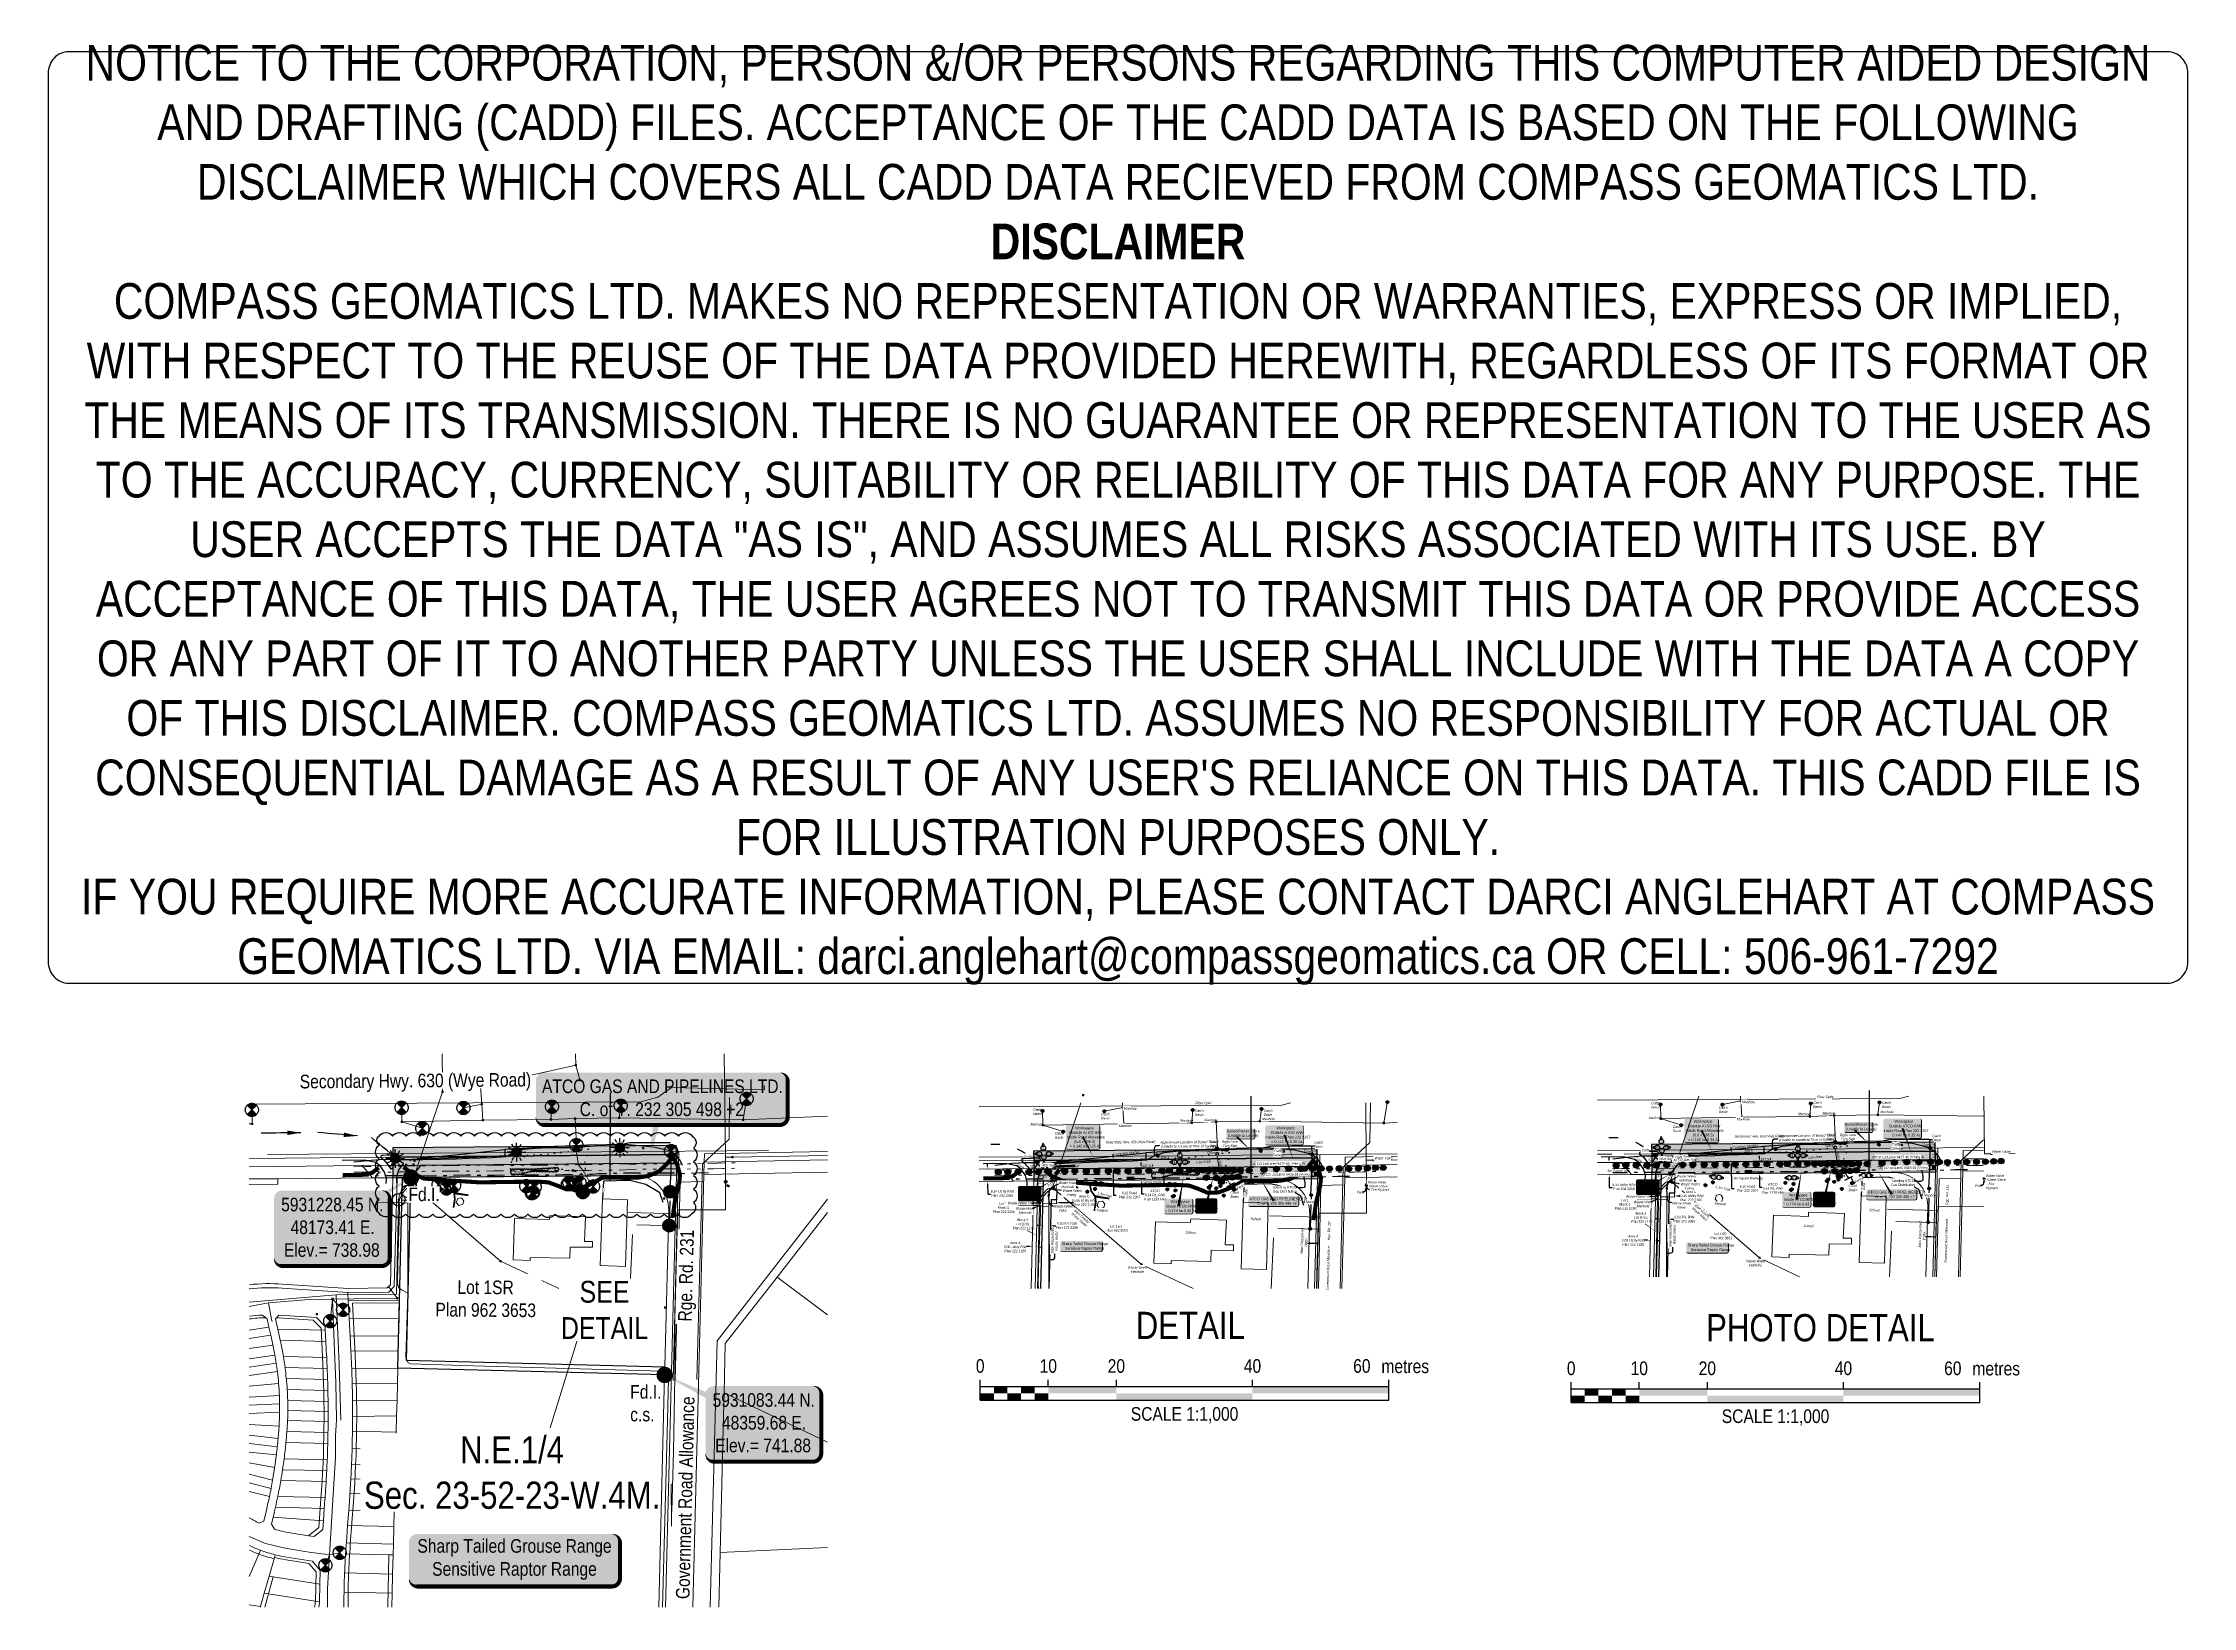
# Model space of a CAD drawing. Extents: x 47903 to 49482, y 5930913 to 5932062.
import ezdxf
from ezdxf.enums import TextEntityAlignment as Align

# ---------------------------------------------------------------- set-up
doc = ezdxf.new("R2010")
doc.units = 0
doc.header["$LTSCALE"] = 5
for name, pattern in [('0', [1, 1, 0]), ('CENTERLINEX3', [5, 2.5, -1, 0.5, -1]), ('CENTERLINEX33', [6.5, 2.5, -1, 0.5, -1, 0.5, -1]), ('foc-DOT', [1, 0.2, -0.8]), ('foc-SEISMIC', [20.5, 15, -1, 0.5, -1, 0.5, -1, 0.5, -1]), ('foc-TIELINE', [1.875, 1.25, -0.625]), ('foc-TOPO', [1, 0.2, -0.8]), ('POWERLINE5', [7.8, 2.4, -0.6, 0.6, -0.6, 0.6, -0.6, 2.4])]:
    doc.linetypes.add(name, pattern=pattern)
doc.layers.get('Defpoints').update_dxf_attribs({"color": 9})
for name, color, linetype in [('7', 7, 'Continuous'), ('_P-Temp 3', 104, 'Continuous'), ('_P-Temp H3', 71, 'Continuous'), ('AS-FENCE', 48, 'foc-FENCE'), ('AS-OWNER', 7, 'Continuous'), ('AS-POWER-BURIED-ATCO PIPELINES', 241, 'foc-POWER_BURIED'), ('AS-POWER-EXISTING', 72, 'POWERLINE5'), ('AS-POWER-EXISTING-PP', 72, 'Continuous'), ('AS-SEISMIC', 224, 'foc-SEISMIC'), ('AS-SYMBOL', 7, 'Continuous'), ('AS-WILDLIFE-BLOCK', 131, 'Continuous'), ('C-RW', 13, 'Continuous'), ('C-SYMBOL', 7, 'Continuous'), ('CG-NOTES', 7, 'Continuous'), ('DETAIL-HZ-Existing', 8, 'foc-DOT'), ('DETAIL-T', 7, 'Continuous'), ('EXISTING PIPE IP-T', 182, 'Continuous'), ('L-2', 7, 'Continuous'), ('L-MON', 1, 'Continuous'), ('L-ROAD-T', 7, 'Continuous'), ('L-TITLEDB', 4, 'Continuous'), ('L-TITLEDB-T', 4, 'Continuous'), ('P-BUFFER-PURPLE', 187, 'foc-TIELINE'), ('P-ELEVATION', 7, 'Continuous'), ('P-TEMP WITHIN RW-H', 254, 'Continuous'), ('P-TEMP-ATCO PIPELINES-T', 104, 'Continuous'), ('PROPOSED-SCOPE', 240, 'Continuous'), ('T-BUSH', 110, '0'), ('T-BUSH-T', 110, 'Continuous'), ('T-LOW-AREA', 48, 'foc-TOPO'), ('T-SLOPE', 48, 'Continuous'), ('T-WATER', 160, 'Continuous'), ('T-WATER-T', 170, 'Continuous')]:
    doc.layers.add(name, color=color, linetype=linetype)
for name, color, linetype, lineweight, true_color in [('AS-FIBRE-OPTIC', 7, 'foc-FIBREOP', 9, 0xff9c38), ('AS-SANITARY', 7, 'foc-SANITARY', 9, 0x29a300), ('AS-STORM', 7, 'foc-STORM', 9, 0x29a300), ('AS-TELUS-ATCO PIPELINES', 7, 'foc-TEL', 9, 0xff9c38), ('AS-WATER PIPE', 7, 'foc-WATER', 9, 0x8ac4ff), ('EXISTING PIPE IP', 7, 'CENTERLINEX3', 30, 0x3800e0)]:
    doc.layers.add(name, color=color, linetype=linetype, lineweight=lineweight, true_color=true_color)
for name, color, linetype, lineweight in [('AS-GENERAL', 48, 'Continuous', 18), ('AS-GENERAL-manhole', 48, 'Continuous', 18), ('C-RW-T', 13, 'Continuous', 9), ('EXISTING PIPE (EXIST OR HP)', 240, 'CENTERLINEX33', 20), ('T-TEXT', 48, 'Continuous', 18)]:
    doc.layers.add(name, color=color, linetype=linetype, lineweight=lineweight)
doc.layers.add('DISCLAIMER', color=7, linetype='Continuous', plot=False)
for name, color, linetype, true_color in [('P-75m DRAINAGE AREA', 7, 'Continuous', 0xf1f8f1), ('P-GROUND DISTURBANCE-H', 7, 'Continuous', 0x999999), ('P-TEMP-WITHIN RW', 7, 'Continuous', 0x787878)]:
    doc.layers.add(name, color=color, linetype=linetype, true_color=true_color)
doc.styles.add('1.0', font='', dxfattribs={"height": 1})
doc.styles.add('1.8', font='', dxfattribs={"height": 1.8})
doc.styles.add('175L', font='', dxfattribs={"height": 20})
doc.styles.add('80', font='', dxfattribs={"height": 10})
doc.styles.add('80CG', font='', dxfattribs={"height": 10})
doc.styles.add('80L', font='', dxfattribs={"height": 10})
doc.styles.add('foc-LtypeFont', font='', dxfattribs={"height": 7.35})
doc.styles.get("Standard").update_dxf_attribs({"font": ''})
doc.styles.get('1.0').set_extended_font_data('Arial Narrow')
doc.styles.get('1.8').set_extended_font_data('Arial Narrow')
doc.styles.get('175L').set_extended_font_data('Arial Narrow')
doc.styles.get('80').set_extended_font_data('Arial Narrow')
doc.styles.get('80CG').set_extended_font_data('Arial Narrow')
doc.styles.get('80L').set_extended_font_data('Arial Narrow')
doc.styles.get('foc-LtypeFont').set_extended_font_data('Arial Narrow')
doc.styles.get('Standard').set_extended_font_data('Arial Narrow')
doc.linetypes.add('foc-FENCE', pattern='A,10,-1,["X",foc-LtypeFont,S=0.2,R=0,X=-0.625,Y=-0.75],-1.24', length=12.24)
doc.linetypes.add('foc-FIBREOP', pattern='A,10,-1,["FO",foc-LtypeFont,S=0.2,R=0,X=-0.5,Y=-0.75],-2.75', length=13.75)
doc.linetypes.add('foc-POWER_BURIED', pattern='A,10,-1,["P",foc-LtypeFont,S=0.2,R=0,X=-0.425,Y=-0.75],-2', length=13)
doc.linetypes.add('foc-SANITARY', pattern='A,10,-1,["SN",foc-LtypeFont,S=0.2,R=0,X=-0.5,Y=-0.75],-2.75', length=13.75)
doc.linetypes.add('foc-STORM', pattern='A,10,-1,["ST",foc-LtypeFont,S=0.2,R=0,X=-0.5,Y=-0.75],-2.75', length=13.75)
doc.linetypes.add('foc-TEL', pattern='A,2,-1,["T",foc-LtypeFont,S=0.2,R=0,X=-0.425,Y=-0.75],-1.24,8', length=12.24)
doc.linetypes.add('foc-WATER', pattern='A,10,-1,["W",foc-LtypeFont,S=0.2,R=0,X=-0.425,Y=-0.75],-2', length=13)
doc.dimstyles.new('Compass 1 000', dxfattribs={"dimtxt": 1.8, "dimasz": 2, "dimexe": 0.2, "dimexo": 0.0625, "dimgap": 0.5, "dimtad": 0, "dimtih": 1, "dimtoh": 1, "dimzin": 0, "dimdsep": 46, "dimtxsty": '1.8', "dimcen": 0.1, "dimse1": 1, "dimse2": 1, "dimclrd": 256, "dimclrt": 256, "dimaunit": 1, "dimadec": 4, "dimazin": 0, "dimtfac": 0.06, "dimtofl": 0, "dimtmove": 0, "dimatfit": 0, "dimfxl": 0.2, "dimtolj": 1, "dimtzin": 0, "dimlwd": -1, "dimarcsym": 0})
doc.dimstyles.new('Compass 5 000', dxfattribs={"dimscale": 5, "dimtxt": 9, "dimasz": 2, "dimexe": 0.2, "dimexo": 0.0625, "dimgap": 0.5, "dimtad": 0, "dimtih": 1, "dimtoh": 1, "dimzin": 0, "dimdsep": 46, "dimtxsty": '80CG', "dimcen": 0.1, "dimse1": 1, "dimse2": 1, "dimclrd": 256, "dimclrt": 256, "dimaunit": 1, "dimadec": 4, "dimazin": 0, "dimtfac": 0.06, "dimtofl": 0, "dimtmove": 0, "dimatfit": 1, "dimfxl": 0.2, "dimtolj": 1, "dimtzin": 0, "dimlwd": -1, "dimarcsym": 0})
doc.dimstyles.new('Compass 500', dxfattribs={"dimscale": 0.5, "dimtxt": 0.9, "dimasz": 2, "dimexe": 0.2, "dimexo": 0.0625, "dimgap": 0.5, "dimtad": 0, "dimtih": 1, "dimtoh": 1, "dimzin": 0, "dimdsep": 46, "dimtxsty": '1.0', "dimcen": 0.1, "dimse1": 1, "dimse2": 1, "dimclrd": 256, "dimclrt": 256, "dimaunit": 1, "dimadec": 4, "dimazin": 0, "dimtfac": 0.06, "dimtofl": 0, "dimtmove": 0, "dimatfit": 0, "dimfxl": 0.2, "dimtolj": 1, "dimtzin": 0, "dimlwd": -1, "dimarcsym": 0})

# ---------------------------------------------------------------- blocks, each defined once
blk = doc.blocks.new('fdia')
at = {"color": 255, "const_width": 1}
blk.add_lwpolyline([(-0.5, 0, 1), (0.5, 0, 1)], format="xyb", close=True, dxfattribs=at)
blk = doc.blocks.new('Fdiaa')
blk.add_blockref('fdia', (0, 0))
blk = doc.blocks.new('fdib')
at = {"color": 1, "const_width": 1.6}
blk.add_lwpolyline([(-0.4, 0, 1), (0.4, 0, 1)], format="xyb", close=True, dxfattribs=at)
at = {"color": 1}
blk.add_circle((0, 0), 0.8, dxfattribs=at)
blk = doc.blocks.new('Fdibb')
blk.add_blockref('fdib', (0, 0))
blk = doc.blocks.new('fdicc')
for name in ['Fdibb', 'Fdiaa']:
    blk.add_blockref(name, (0, 0))
blk = doc.blocks.new('FDI')
blk.add_blockref('fdicc', (0, 0))
blk = doc.blocks.new('POWERPOLE')
h = blk.add_hatch(color=255)
edge = h.paths.add_edge_path()
edge.add_arc((0, 0), 0.96, 0, 360)
at = {"linetype": 'Continuous'}
for p, q in [((0.68, -0.68), (-0.68, 0.68)), ((-0.68, -0.68), (0.68, 0.68))]:
    blk.add_line(p, q, dxfattribs=at)
blk.add_circle((0, 0), 0.96, dxfattribs=at)
blk = doc.blocks.new('lightpole')
h = blk.add_hatch(color=255)
h.dxf.hatch_style = 1
h.paths.add_polyline_path([(-0.78, 0, 1), (0.78, 0, 1)])
h.paths.add_polyline_path([(0.68, 0, -1), (-0.68, 0, -1)], flags=16)
h = blk.add_hatch(color=48)
h.dxf.hatch_style = 1
edge = h.paths.add_edge_path()
edge.add_arc((0, 0), 0.682, 0, 360)
at = {"color": 48}
for p, q in [((-0.86, 0), (-1.38, 0)), ((-0.75, 0.43), (-1.19, 0.69)), ((-0.43, 0.75), (-0.69, 1.19)), ((0, 0.86), (0, 1.38)), ((0.43, 0.75), (0.69, 1.19)), ((0.75, 0.43), (1.19, 0.69)), ((0.86, 0), (1.38, 0)), ((-0.75, -0.43), (-1.19, -0.69)), ((-0.43, -0.75), (-0.69, -1.19)), ((0, -0.86), (0, -1.38)), ((0.43, -0.75), (0.69, -1.19)), ((0.75, -0.43), (1.19, -0.69))]:
    blk.add_line(p, q, dxfattribs=at)
blk.add_circle((0, 0), 0.682, dxfattribs=at)
blk = doc.blocks.new('*X46')
at = {"color": 0}
for p, q in [((102.1, -2061.6), (108.8, -2061.6)), ((102.1, -2068.4), (108.8, -2068.4)), ((102.2, -2061.7), (108.8, -2061.7)), ((102.2, -2068.3), (108.7, -2068.3)), ((102.3, -2061.4), (108.6, -2061.4)), ((102.3, -2061.9), (108.6, -2061.9)), ((102.3, -2068.1), (108.6, -2068.1)), ((102.3, -2068.6), (108.7, -2068.6)), ((102.5, -2061.2), (108.5, -2061.2)), ((102.5, -2062), (108.4, -2062)), ((102.5, -2068), (108.4, -2068)), ((102.5, -2068.7), (108.5, -2068.7)), ((102.6, -2062.2), (108.3, -2062.2)), ((102.7, -2061.1), (108.2, -2061.1)), ((102.7, -2067.8), (108.3, -2067.8)), ((102.7, -2068.9), (108.3, -2068.9)), ((102.8, -2062.3), (108.1, -2062.3)), ((102.8, -2067.7), (108.1, -2067.7)), ((102.9, -2060.9), (108, -2060.9)), ((102.9, -2069.1), (108, -2069.1)), ((103, -2062.5), (108, -2062.5)), ((103, -2067.5), (108, -2067.5)), ((103.1, -2062.7), (107.8, -2062.7)), ((103.1, -2067.3), (107.8, -2067.3)), ((103.2, -2060.8), (107.7, -2060.8)), ((103.2, -2069.2), (107.8, -2069.2)), ((103.3, -2062.8), (107.7, -2062.8)), ((103.3, -2067.2), (107.6, -2067.2)), ((103.4, -2063), (107.5, -2063)), ((103.4, -2067), (107.5, -2067)), ((103.5, -2060.6), (107.4, -2060.6)), ((103.6, -2063.1), (107.3, -2063.1)), ((103.6, -2066.9), (107.3, -2066.9)), ((103.7, -2063.3), (107.2, -2063.3)), ((103.8, -2066.7), (107.2, -2066.7)), ((103.9, -2060.5), (107, -2060.5)), ((103.9, -2063.4), (107, -2063.4)), ((103.9, -2066.6), (107, -2066.6)), ((104.1, -2063.6), (106.9, -2063.6)), ((104.1, -2066.4), (106.9, -2066.4)), ((104.2, -2063.7), (106.7, -2063.7)), ((104.2, -2066.2), (106.7, -2066.2)), ((104.4, -2063.9), (106.6, -2063.9)), ((104.4, -2066.1), (106.6, -2066.1)), ((104.5, -2060.3), (106.5, -2060.3)), ((104.5, -2064.1), (106.4, -2064.1)), ((104.5, -2065.9), (106.4, -2065.9)), ((104.7, -2064.2), (106.3, -2064.2)), ((104.7, -2065.8), (106.2, -2065.8)), ((104.8, -2064.4), (106.1, -2064.4)), ((104.8, -2065.6), (106.1, -2065.6)), ((105, -2064.5), (105.9, -2064.5)), ((105, -2065.5), (105.9, -2065.5)), ((105.1, -2064.7), (105.8, -2064.7)), ((105.2, -2065.3), (105.8, -2065.3)), ((105.3, -2064.8), (105.6, -2064.8)), ((105.3, -2065.2), (105.6, -2065.2)), ((103.5, -2069.4), (107.4, -2069.4)), ((103.9, -2069.5), (107.1, -2069.5)), ((104.4, -2069.7), (106.5, -2069.7))]:
    blk.add_line(p, q, dxfattribs=at)
blk = doc.blocks.new('SP')
for p, q in [((0.68, -0.68), (-0.68, 0.68)), ((-0.68, -0.68), (0.68, 0.68))]:
    blk.add_line(p, q)
blk.add_circle((0, 0), 0.96)
at = {"xscale": 0.2, "yscale": 0.2, "zscale": 0.2}
blk.add_blockref('*X46', (-21.09, 413), dxfattribs=at)
blk = doc.blocks.new('*U50')
at = {"layer": 'CG-NOTES', "color": 182}
blk.add_lwpolyline([(-4.6, 7.2), (-17.6, 3.9), (-7.2, -4.6)], dxfattribs=at)
blk.add_circle((0, 0), 8.49, dxfattribs=at)
at = {"color": 182, "style": '80L'}
blk.add_attdef('#', text='', height=10, dxfattribs=at).set_placement((0, 0), align=Align.MIDDLE_CENTER)
blk = doc.blocks.new('*U51')
at = {"layer": 'CG-NOTES', "color": 182}
blk.add_lwpolyline([(5.1, -6.8), (17.8, -2.6), (6.8, 5.1)], dxfattribs=at)
blk.add_circle((0, 0), 8.49, dxfattribs=at)
at = {"color": 182, "style": '80L'}
blk.add_attdef('#', text='', height=10, dxfattribs=at).set_placement((0, 0), align=Align.MIDDLE_CENTER)
blk = doc.blocks.new('*U48')
at = {"layer": 'CG-NOTES', "color": 182}
blk.add_lwpolyline([(6.5, -5.4), (17.9, 1.6), (5.4, 6.5)], dxfattribs=at)
blk.add_circle((0, 0), 8.49, dxfattribs=at)
at = {"color": 182, "style": '80L'}
blk.add_attdef('#', text='', height=10, dxfattribs=at).set_placement((0, 0), align=Align.MIDDLE_CENTER)
blk = doc.blocks.new('*U31')
at = {"layer": 'CG-NOTES', "color": 182}
blk.add_lwpolyline([(6, 6), (0, 18), (-6, 6)], dxfattribs=at)
blk.add_circle((0, 0), 8.49, dxfattribs=at)
at = {"color": 182, "style": '80L'}
blk.add_attdef('#', text='', height=10, dxfattribs=at).set_placement((0, 0), align=Align.MIDDLE_CENTER)
blk = doc.blocks.new('*U49')
at = {"layer": 'CG-NOTES', "color": 182}
blk.add_lwpolyline([(-6, 6), (-18, 0), (-6, -6)], dxfattribs=at)
blk.add_circle((0, 0), 8.49, dxfattribs=at)
at = {"color": 182, "style": '80L'}
blk.add_attdef('#', text='', height=10, dxfattribs=at).set_placement((0, 0), align=Align.MIDDLE_CENTER)
blk = doc.blocks.new('*U30')
at = {"layer": 'CG-NOTES', "color": 182}
blk.add_lwpolyline([(-6, -6), (0, -18), (6, -6)], dxfattribs=at)
blk.add_circle((0, 0), 8.49, dxfattribs=at)
at = {"color": 182, "style": '80L'}
blk.add_attdef('#', text='', height=10, dxfattribs=at).set_placement((0, 0), align=Align.MIDDLE_CENTER)
blk = doc.blocks.new('*U52')
at = {"layer": 'CG-NOTES', "color": 182}
blk.add_lwpolyline([(-5.9, 6.1), (-18, 0.2), (-6.1, -5.9)], dxfattribs=at)
blk.add_circle((0, 0), 8.49, dxfattribs=at)
at = {"color": 182, "style": '80L'}
blk.add_attdef('#', text='', height=10, dxfattribs=at).set_placement((0, 0), align=Align.MIDDLE_CENTER)
blk = doc.blocks.new('*U53')
at = {"layer": 'CG-NOTES', "color": 182}
blk.add_lwpolyline([(6, -6), (18, 0), (6, 6)], dxfattribs=at)
blk.add_circle((0, 0), 8.49, dxfattribs=at)
at = {"color": 182, "style": '80L'}
blk.add_attdef('#', text='', height=10, dxfattribs=at).set_placement((0, 0), align=Align.MIDDLE_CENTER)
blk = doc.blocks.new('*U54')
at = {"layer": 'CG-NOTES', "color": 182}
blk.add_lwpolyline([(6, 6), (0, 18), (-6, 6)], dxfattribs=at)
blk.add_circle((0, 0), 8.49, dxfattribs=at)
at = {"color": 182, "style": '80L'}
blk.add_attdef('#', text='', height=10, dxfattribs=at).set_placement((0, 0), align=Align.MIDDLE_CENTER)
blk = doc.blocks.new('*U32')
at = {"layer": 'P-ELEVATION'}
h = blk.add_hatch(color=111, dxfattribs=at)
h.dxf.hatch_style = 1
edge = h.paths.add_edge_path()
edge.add_ellipse((0, 0), major_axis=(-10.9, 0), ratio=0.913794, start_angle=0, end_angle=360)
at = {"layer": 'P-ELEVATION', "color": 7, "flags": 128}
blk.add_lwpolyline([(0, 0, 5, 0, 0), (-13.6, -12.3, 0, 0, 0)], format="xyseb", dxfattribs=at)
at = {"layer": 'P-ELEVATION', "color": 7}
blk.add_ellipse((0, 0), major_axis=(-10.9, 0), ratio=0.913794, dxfattribs=at)
at = {"layer": 'P-ELEVATION', "style": '80'}
blk.add_attdef('BEND', text='', height=10, dxfattribs=at).set_placement((0, 0), align=Align.MIDDLE_CENTER)
blk = doc.blocks.new('*U61')
at = {"layer": 'P-ELEVATION'}
h = blk.add_hatch(color=111, dxfattribs=at)
h.dxf.hatch_style = 1
edge = h.paths.add_edge_path()
edge.add_ellipse((0, 0), major_axis=(-10.9, 0), ratio=0.913794, start_angle=0, end_angle=360)
at = {"layer": 'P-ELEVATION', "color": 7, "flags": 128}
blk.add_lwpolyline([(0, 0, 5, 0, 0), (-26.1, -12.7, 0, 0, 0)], format="xyseb", dxfattribs=at)
at = {"layer": 'P-ELEVATION', "color": 7}
blk.add_ellipse((0, 0), major_axis=(-10.9, 0), ratio=0.913794, dxfattribs=at)
at = {"layer": 'P-ELEVATION', "style": '80'}
blk.add_attdef('BEND', text='', height=10, dxfattribs=at).set_placement((0, 0), align=Align.MIDDLE_CENTER)
blk = doc.blocks.new('*U33')
at = {"layer": 'P-ELEVATION'}
h = blk.add_hatch(color=111, dxfattribs=at)
h.dxf.hatch_style = 1
edge = h.paths.add_edge_path()
edge.add_ellipse((0, 0), major_axis=(-10.9, 0), ratio=0.913794, start_angle=0, end_angle=360)
at = {"layer": 'P-ELEVATION', "color": 7, "flags": 128}
blk.add_lwpolyline([(0, 0, 5, 0, 0), (-6.4, -12.7, 0, 0, 0)], format="xyseb", dxfattribs=at)
at = {"layer": 'P-ELEVATION', "color": 7}
blk.add_ellipse((0, 0), major_axis=(-10.9, 0), ratio=0.913794, dxfattribs=at)
at = {"layer": 'P-ELEVATION', "style": '80'}
blk.add_attdef('BEND', text='', height=10, dxfattribs=at).set_placement((0, 0), align=Align.MIDDLE_CENTER)
blk = doc.blocks.new('*U34')
at = {"layer": 'P-ELEVATION'}
h = blk.add_hatch(color=111, dxfattribs=at)
h.dxf.hatch_style = 1
edge = h.paths.add_edge_path()
edge.add_ellipse((0, 0), major_axis=(-10.9, 0), ratio=0.913794, start_angle=0, end_angle=360)
at = {"layer": 'P-ELEVATION', "color": 7, "flags": 128}
blk.add_lwpolyline([(0, 0, 5, 0, 0), (-0.2, -12.6, 0, 0, 0)], format="xyseb", dxfattribs=at)
at = {"layer": 'P-ELEVATION', "color": 7}
blk.add_ellipse((0, 0), major_axis=(-10.9, 0), ratio=0.913794, dxfattribs=at)
at = {"layer": 'P-ELEVATION', "style": '80'}
blk.add_attdef('BEND', text='', height=10, dxfattribs=at).set_placement((0, 0), align=Align.MIDDLE_CENTER)
blk = doc.blocks.new('*U35')
at = {"layer": 'P-ELEVATION'}
h = blk.add_hatch(color=111, dxfattribs=at)
h.dxf.hatch_style = 1
edge = h.paths.add_edge_path()
edge.add_ellipse((0, 0), major_axis=(-10.9, 0), ratio=0.913794, start_angle=0, end_angle=360)
at = {"layer": 'P-ELEVATION', "color": 7, "flags": 128}
blk.add_lwpolyline([(0, 0, 5, 0, 0), (-8.1, -13.1, 0, 0, 0)], format="xyseb", dxfattribs=at)
at = {"layer": 'P-ELEVATION', "color": 7}
blk.add_ellipse((0, 0), major_axis=(-10.9, 0), ratio=0.913794, dxfattribs=at)
at = {"layer": 'P-ELEVATION', "style": '80'}
blk.add_attdef('BEND', text='', height=10, dxfattribs=at).set_placement((0, 0), align=Align.MIDDLE_CENTER)
blk = doc.blocks.new('*U36')
at = {"layer": 'P-ELEVATION'}
h = blk.add_hatch(color=111, dxfattribs=at)
h.dxf.hatch_style = 1
edge = h.paths.add_edge_path()
edge.add_ellipse((0, 0), major_axis=(-10.9, 0), ratio=0.913794, start_angle=0, end_angle=360)
at = {"layer": 'P-ELEVATION', "color": 7, "flags": 128}
blk.add_lwpolyline([(0, 0, 5, 0, 0), (13.4, 14.2, 0, 0, 0)], format="xyseb", dxfattribs=at)
at = {"layer": 'P-ELEVATION', "color": 7}
blk.add_ellipse((0, 0), major_axis=(-10.9, 0), ratio=0.913794, dxfattribs=at)
at = {"layer": 'P-ELEVATION', "style": '80'}
blk.add_attdef('BEND', text='', height=10, dxfattribs=at).set_placement((0, 0), align=Align.MIDDLE_CENTER)
blk = doc.blocks.new('*U67')
at = {"layer": 'P-ELEVATION'}
h = blk.add_hatch(color=111, dxfattribs=at)
h.dxf.hatch_style = 1
edge = h.paths.add_edge_path()
edge.add_ellipse((0, 0), major_axis=(-10.9, 0), ratio=0.913794, start_angle=0, end_angle=360)
at = {"layer": 'P-ELEVATION', "color": 7, "flags": 128}
blk.add_lwpolyline([(0, 0, 5, 0, 0), (-9.5, -14, 0, 0, 0)], format="xyseb", dxfattribs=at)
at = {"layer": 'P-ELEVATION', "color": 7}
blk.add_ellipse((0, 0), major_axis=(-10.9, 0), ratio=0.913794, dxfattribs=at)
at = {"layer": 'P-ELEVATION', "style": '80'}
blk.add_attdef('BEND', text='', height=10, dxfattribs=at).set_placement((0, 0), align=Align.MIDDLE_CENTER)
blk = doc.blocks.new('*U65')
at = {"layer": 'P-ELEVATION'}
h = blk.add_hatch(color=111, dxfattribs=at)
h.dxf.hatch_style = 1
edge = h.paths.add_edge_path()
edge.add_ellipse((0, 0), major_axis=(-10.9, 0), ratio=0.913794, start_angle=0, end_angle=360)
at = {"layer": 'P-ELEVATION', "color": 7, "flags": 128}
blk.add_lwpolyline([(0, 0, 5, 0, 0), (-1.2, 15.6, 0, 0, 0)], format="xyseb", dxfattribs=at)
at = {"layer": 'P-ELEVATION', "color": 7}
blk.add_ellipse((0, 0), major_axis=(-10.9, 0), ratio=0.913794, dxfattribs=at)
at = {"layer": 'P-ELEVATION', "style": '80'}
blk.add_attdef('BEND', text='', height=10, dxfattribs=at).set_placement((0, 0), align=Align.MIDDLE_CENTER)
blk = doc.blocks.new('*U37')
at = {"layer": 'P-ELEVATION'}
h = blk.add_hatch(color=111, dxfattribs=at)
h.dxf.hatch_style = 1
edge = h.paths.add_edge_path()
edge.add_ellipse((0, 0), major_axis=(-10.9, 0), ratio=0.913794, start_angle=0, end_angle=360)
at = {"layer": 'P-ELEVATION', "color": 7, "flags": 128}
blk.add_lwpolyline([(0, 0, 5, 0, 0), (-8.7, -12.9, 0, 0, 0)], format="xyseb", dxfattribs=at)
at = {"layer": 'P-ELEVATION', "color": 7}
blk.add_ellipse((0, 0), major_axis=(-10.9, 0), ratio=0.913794, dxfattribs=at)
at = {"layer": 'P-ELEVATION', "style": '80'}
blk.add_attdef('BEND', text='', height=10, dxfattribs=at).set_placement((0, 0), align=Align.MIDDLE_CENTER)
blk = doc.blocks.new('*U64')
at = {"layer": 'P-ELEVATION'}
h = blk.add_hatch(color=111, dxfattribs=at)
h.dxf.hatch_style = 1
edge = h.paths.add_edge_path()
edge.add_ellipse((0, 0), major_axis=(-10.9, 0), ratio=0.913794, start_angle=0, end_angle=360)
at = {"layer": 'P-ELEVATION', "color": 7, "flags": 128}
blk.add_lwpolyline([(0, 0, 5, 0, 0), (-1.8, 30.7, 0, 0, 0)], format="xyseb", dxfattribs=at)
at = {"layer": 'P-ELEVATION', "color": 7}
blk.add_ellipse((0, 0), major_axis=(-10.9, 0), ratio=0.913794, dxfattribs=at)
at = {"layer": 'P-ELEVATION', "style": '80'}
blk.add_attdef('BEND', text='', height=10, dxfattribs=at).set_placement((0, 0), align=Align.MIDDLE_CENTER)
blk = doc.blocks.new('*U40')
at = {"layer": 'P-ELEVATION'}
h = blk.add_hatch(color=111, dxfattribs=at)
h.dxf.hatch_style = 1
edge = h.paths.add_edge_path()
edge.add_ellipse((0, 0), major_axis=(-10.9, 0), ratio=0.913794, start_angle=0, end_angle=360)
at = {"layer": 'P-ELEVATION', "color": 7, "flags": 128}
blk.add_lwpolyline([(0, 0, 5, 0, 0), (-15.9, -12.1, 0, 0, 0)], format="xyseb", dxfattribs=at)
at = {"layer": 'P-ELEVATION', "color": 7}
blk.add_ellipse((0, 0), major_axis=(-10.9, 0), ratio=0.913794, dxfattribs=at)
at = {"layer": 'P-ELEVATION', "style": '80'}
blk.add_attdef('BEND', text='', height=10, dxfattribs=at).set_placement((0, 0), align=Align.MIDDLE_CENTER)
blk = doc.blocks.new('*U41')
at = {"layer": 'P-ELEVATION'}
h = blk.add_hatch(color=111, dxfattribs=at)
h.dxf.hatch_style = 1
edge = h.paths.add_edge_path()
edge.add_ellipse((0, 0), major_axis=(-10.9, 0), ratio=0.913794, start_angle=0, end_angle=360)
at = {"layer": 'P-ELEVATION', "color": 7, "flags": 128}
blk.add_lwpolyline([(0, 0, 5, 0, 0), (-3.8, 14.8, 0, 0, 0)], format="xyseb", dxfattribs=at)
at = {"layer": 'P-ELEVATION', "color": 7}
blk.add_ellipse((0, 0), major_axis=(-10.9, 0), ratio=0.913794, dxfattribs=at)
at = {"layer": 'P-ELEVATION', "style": '80'}
blk.add_attdef('BEND', text='', height=10, dxfattribs=at).set_placement((0, 0), align=Align.MIDDLE_CENTER)
blk = doc.blocks.new('*U42')
at = {"layer": 'P-ELEVATION'}
h = blk.add_hatch(color=111, dxfattribs=at)
h.dxf.hatch_style = 1
edge = h.paths.add_edge_path()
edge.add_ellipse((0, 0), major_axis=(-10.9, 0), ratio=0.913794, start_angle=0, end_angle=360)
at = {"layer": 'P-ELEVATION', "color": 7, "flags": 128}
blk.add_lwpolyline([(0, 0, 5, 0, 0), (-19, 13.6, 0, 0, 0)], format="xyseb", dxfattribs=at)
at = {"layer": 'P-ELEVATION', "color": 7}
blk.add_ellipse((0, 0), major_axis=(-10.9, 0), ratio=0.913794, dxfattribs=at)
at = {"layer": 'P-ELEVATION', "style": '80'}
blk.add_attdef('BEND', text='', height=10, dxfattribs=at).set_placement((0, 0), align=Align.MIDDLE_CENTER)
blk = doc.blocks.new('*U43')
at = {"layer": 'P-ELEVATION'}
h = blk.add_hatch(color=111, dxfattribs=at)
h.dxf.hatch_style = 1
edge = h.paths.add_edge_path()
edge.add_ellipse((0, 0), major_axis=(-10.9, 0), ratio=0.913794, start_angle=0, end_angle=360)
at = {"layer": 'P-ELEVATION', "color": 7, "flags": 128}
blk.add_lwpolyline([(0, 0, 5, 0, 0), (-14.8, 12.6, 0, 0, 0)], format="xyseb", dxfattribs=at)
at = {"layer": 'P-ELEVATION', "color": 7}
blk.add_ellipse((0, 0), major_axis=(-10.9, 0), ratio=0.913794, dxfattribs=at)
at = {"layer": 'P-ELEVATION', "style": '80'}
blk.add_attdef('BEND', text='', height=10, dxfattribs=at).set_placement((0, 0), align=Align.MIDDLE_CENTER)
blk = doc.blocks.new('*U44')
at = {"layer": 'P-ELEVATION'}
h = blk.add_hatch(color=111, dxfattribs=at)
h.dxf.hatch_style = 1
edge = h.paths.add_edge_path()
edge.add_ellipse((0, 0), major_axis=(-10.9, 0), ratio=0.913794, start_angle=0, end_angle=360)
at = {"layer": 'P-ELEVATION', "color": 7, "flags": 128}
blk.add_lwpolyline([(0, 0, 5, 0, 0), (-14.9, -13.6, 0, 0, 0)], format="xyseb", dxfattribs=at)
at = {"layer": 'P-ELEVATION', "color": 7}
blk.add_ellipse((0, 0), major_axis=(-10.9, 0), ratio=0.913794, dxfattribs=at)
at = {"layer": 'P-ELEVATION', "style": '80'}
blk.add_attdef('BEND', text='', height=10, dxfattribs=at).set_placement((0, 0), align=Align.MIDDLE_CENTER)
blk = doc.blocks.new('*U45')
at = {"layer": 'P-ELEVATION'}
h = blk.add_hatch(color=111, dxfattribs=at)
h.dxf.hatch_style = 1
edge = h.paths.add_edge_path()
edge.add_ellipse((0, 0), major_axis=(-10.9, 0), ratio=0.913794, start_angle=0, end_angle=360)
at = {"layer": 'P-ELEVATION', "color": 7, "flags": 128}
blk.add_lwpolyline([(0, 0, 5, 0, 0), (-9, -14, 0, 0, 0)], format="xyseb", dxfattribs=at)
at = {"layer": 'P-ELEVATION', "color": 7}
blk.add_ellipse((0, 0), major_axis=(-10.9, 0), ratio=0.913794, dxfattribs=at)
at = {"layer": 'P-ELEVATION', "style": '80'}
blk.add_attdef('BEND', text='', height=10, dxfattribs=at).set_placement((0, 0), align=Align.MIDDLE_CENTER)
blk = doc.blocks.new('*U56')
h = blk.add_hatch(color=254)
edge = h.paths.add_edge_path()
edge.add_line((-36.5, -28.5), (36.5, -28.5))
edge.add_arc((36.5, -22.5), 6, 270, 360)
edge.add_line((42.5, -22.5), (42.5, 21))
edge.add_arc((36.5, 21), 6, 0, 90)
edge.add_line((36.5, 27), (-36.5, 27))
edge.add_arc((-36.5, 21), 6, 90, 180)
edge.add_line((-42.5, 21), (-42.5, -22.5))
edge.add_arc((-36.5, -22.5), 6, 180, 270)
at = {"color": 1, "flags": 128}
blk.add_lwpolyline([(58.1, 36.6, 0, 10, 0), (0, 0, 5, 5, 0)], format="xyseb", dxfattribs=at)
blk.add_lwpolyline([(-36.5, -28.5, 3, 3, 0), (36.5, -28.5, 3, 3, 0.414214), (42.5, -22.5, 3, 3, 0), (42.5, 21, 3, 0, 0.414214), (36.5, 27, 0, 0, 0), (-36.5, 27, 0, 0, 0.414214), (-42.5, 21, 0, 0, 0), (-42.5, -22.5, 0, 3, 0.414214)], format="xyseb", close=True, dxfattribs=at)
at = {"color": 1, "style": '80'}
blk.add_attdef('ENTER_TEXT_001', (-36, -5), '', height=10, dxfattribs=at)
blk = doc.blocks.new('*U57')
h = blk.add_hatch(color=254)
edge = h.paths.add_edge_path()
edge.add_line((-36.5, -28.5), (36.5, -28.5))
edge.add_arc((36.5, -22.5), 6, 270, 360)
edge.add_line((42.5, -22.5), (42.5, 21))
edge.add_arc((36.5, 21), 6, 0, 90)
edge.add_line((36.5, 27), (-36.5, 27))
edge.add_arc((-36.5, 21), 6, 90, 180)
edge.add_line((-42.5, 21), (-42.5, -22.5))
edge.add_arc((-36.5, -22.5), 6, 180, 270)
at = {"color": 1, "flags": 128}
blk.add_lwpolyline([(-72.6, 35.2, 0, 10, 0), (0, 0, 5, 5, 0)], format="xyseb", dxfattribs=at)
blk.add_lwpolyline([(-36.5, -28.5, 3, 3, 0), (36.5, -28.5, 3, 3, 0.414214), (42.5, -22.5, 3, 3, 0), (42.5, 21, 3, 0, 0.414214), (36.5, 27, 0, 0, 0), (-36.5, 27, 0, 0, 0.414214), (-42.5, 21, 0, 0, 0), (-42.5, -22.5, 0, 3, 0.414214)], format="xyseb", close=True, dxfattribs=at)
at = {"color": 1, "style": '80'}
blk.add_attdef('ENTER_TEXT_001', (-36, -5), '', height=10, dxfattribs=at)
blk = doc.blocks.new('*U60')
h = blk.add_hatch(color=254)
edge = h.paths.add_edge_path()
edge.add_line((-36.5, -28.5), (36.5, -28.5))
edge.add_arc((36.5, -22.5), 6, 270, 360)
edge.add_line((42.5, -22.5), (42.5, 21))
edge.add_arc((36.5, 21), 6, 0, 90)
edge.add_line((36.5, 27), (-36.5, 27))
edge.add_arc((-36.5, 21), 6, 90, 180)
edge.add_line((-42.5, 21), (-42.5, -22.5))
edge.add_arc((-36.5, -22.5), 6, 180, 270)
at = {"color": 1, "flags": 128}
blk.add_lwpolyline([(-36.5, -28.5, 3, 3, 0), (36.5, -28.5, 3, 3, 0.414214), (42.5, -22.5, 3, 3, 0), (42.5, 21, 3, 0, 0.414214), (36.5, 27, 0, 0, 0), (-36.5, 27, 0, 0, 0.414214), (-42.5, 21, 0, 0, 0), (-42.5, -22.5, 0, 3, 0.414214)], format="xyseb", close=True, dxfattribs=at)
blk.add_lwpolyline([(82.2, 45.8, 0, 10, 0), (0, 0, 5, 5, 0)], format="xyseb", dxfattribs=at)
at = {"color": 1, "style": '80'}
blk.add_attdef('ENTER_TEXT_001', (-36, -5), '', height=10, dxfattribs=at)
blk = doc.blocks.new('*U66')
h = blk.add_hatch(color=255)
edge = h.paths.add_edge_path()
edge.add_line((-46.5, -28.5), (46.5, -28.5))
edge.add_arc((46.5, -22.5), 6, 270, 360)
edge.add_line((52.5, -22.5), (52.5, 21))
edge.add_arc((46.5, 21), 6, 0, 90)
edge.add_line((46.5, 27), (-46.5, 27))
edge.add_arc((-46.5, 21), 6, 90, 180)
edge.add_line((-52.5, 21), (-52.5, -22.5))
edge.add_arc((-46.5, -22.5), 6, 180, 270)
at = {"color": 8, "true_color": 0x787878, "flags": 128}
blk.add_lwpolyline([(18.8, 110.4, 0, 10, 0), (0, 0, 5, 5, 0)], format="xyseb", dxfattribs=at)
blk.add_lwpolyline([(-46.5, -28.5, 3, 3, 0), (46.5, -28.5, 3, 3, 0.414214), (52.5, -22.5, 3, 3, 0), (52.5, 21, 3, 0, 0.414214), (46.5, 27, 0, 0, 0), (-46.5, 27, 0, 0, 0.414214), (-52.5, 21, 0, 0, 0), (-52.5, -22.5, 0, 3, 0.414214)], format="xyseb", close=True, dxfattribs=at)
at = {"color": 8, "true_color": 0x787878, "style": '80'}
blk.add_attdef('ENTER_TEXT_001', (-36, -5), '', height=10, dxfattribs=at)
blk = doc.blocks.new('*U69')
h = blk.add_hatch(color=255)
edge = h.paths.add_edge_path()
edge.add_line((-56.5, -45.5), (56.5, -45.5))
edge.add_arc((56.5, -39.5), 6, 270, 360)
edge.add_line((62.5, -39.5), (62.5, 38))
edge.add_arc((56.5, 38), 6, 0, 90)
edge.add_line((56.5, 44), (-56.5, 44))
edge.add_arc((-56.5, 38), 6, 90, 180)
edge.add_line((-62.5, 38), (-62.5, -39.5))
edge.add_arc((-56.5, -39.5), 6, 180, 270)
at = {"color": 104, "flags": 128}
blk.add_lwpolyline([(-56.5, -45.5, 3, 3, 0), (56.5, -45.5, 3, 3, 0.414214), (62.5, -39.5, 3, 3, 0), (62.5, 38, 3, 0, 0.414214), (56.5, 44, 0, 0, 0), (-56.5, 44, 0, 0, 0.414214), (-62.5, 38, 0, 0, 0), (-62.5, -39.5, 0, 3, 0.414214)], format="xyseb", close=True, dxfattribs=at)
blk.add_lwpolyline([(38.5, -74.2, 0, 7.5, 0), (0, 0, 0, 0, 0)], format="xyseb", dxfattribs=at)
at = {"color": 104, "style": '80'}
blk.add_attdef('ENTER_TEXT_001', (-26.8, -4.9), '', height=10, dxfattribs=at)
blk = doc.blocks.new('*U62')
h = blk.add_hatch(color=59)
edge = h.paths.add_edge_path()
edge.add_line((-86.5, -20), (86.5, -20))
edge.add_arc((86.5, -14), 6, 270, 360)
edge.add_line((92.5, -14), (92.5, 12.5))
edge.add_arc((86.5, 12.5), 6, 0, 90)
edge.add_line((86.5, 18.5), (-86.5, 18.5))
edge.add_arc((-86.5, 12.5), 6, 90, 180)
edge.add_line((-92.5, 12.5), (-92.5, -14))
edge.add_arc((-86.5, -14), 6, 180, 270)
at = {"color": 1, "flags": 128}
blk.add_lwpolyline([(-50.6, 86, 0, 7.5, 0), (0, 0, 0, 0, 0)], format="xyseb", dxfattribs=at)
blk.add_lwpolyline([(-86.5, -20, 3, 3, 0), (86.5, -20, 3, 3, 0.414214), (92.5, -14, 3, 3, 0), (92.5, 12.5, 3, 0, 0.414214), (86.5, 18.5, 0, 0, 0), (-86.5, 18.5, 0, 0, 0.414214), (-92.5, 12.5, 0, 0, 0), (-92.5, -14, 0, 3, 0.414214)], format="xyseb", close=True, dxfattribs=at)
at = {"color": 1, "style": '80'}
blk.add_attdef('ENTER_TEXT_001', (-36, -5), '', height=10, dxfattribs=at)
blk = doc.blocks.new('*U63')
h = blk.add_hatch(color=59)
edge = h.paths.add_edge_path()
edge.add_line((-86.5, -20), (86.5, -20))
edge.add_arc((86.5, -14), 6, 270, 360)
edge.add_line((92.5, -14), (92.5, 12.5))
edge.add_arc((86.5, 12.5), 6, 0, 90)
edge.add_line((86.5, 18.5), (-86.5, 18.5))
edge.add_arc((-86.5, 12.5), 6, 90, 180)
edge.add_line((-92.5, 12.5), (-92.5, -14))
edge.add_arc((-86.5, -14), 6, 180, 270)
at = {"color": 1, "flags": 128}
blk.add_lwpolyline([(-86.5, -20, 3, 3, 0), (86.5, -20, 3, 3, 0.414214), (92.5, -14, 3, 3, 0), (92.5, 12.5, 3, 0, 0.414214), (86.5, 18.5, 0, 0, 0), (-86.5, 18.5, 0, 0, 0.414214), (-92.5, 12.5, 0, 0, 0), (-92.5, -14, 0, 3, 0.414214)], format="xyseb", close=True, dxfattribs=at)
blk.add_lwpolyline([(-10.2, -49.5, 0, 7.5, 0), (0, 0, 0, 0, 0)], format="xyseb", dxfattribs=at)
at = {"color": 1, "style": '80'}
blk.add_attdef('ENTER_TEXT_001', (-36, -5), '', height=10, dxfattribs=at)
blk = doc.blocks.new('*U71')
h = blk.add_hatch(color=255)
edge = h.paths.add_edge_path()
edge.add_line((-64, -37), (64, -37))
edge.add_arc((64, -31), 6, 270, 360)
edge.add_line((70, -31), (70, 29.5))
edge.add_arc((64, 29.5), 6, 0, 90)
edge.add_line((64, 35.5), (-64, 35.5))
edge.add_arc((-64, 29.5), 6, 90, 180)
edge.add_line((-70, 29.5), (-70, -31))
edge.add_arc((-64, -31), 6, 180, 270)
at = {"color": 104, "flags": 128}
blk.add_lwpolyline([(-64, -37, 3, 3, 0), (64, -37, 3, 3, 0.414214), (70, -31, 3, 3, 0), (70, 29.5, 3, 0, 0.414214), (64, 35.5, 0, 0, 0), (-64, 35.5, 0, 0, 0.414214), (-70, 29.5, 0, 0, 0), (-70, -31, 0, 3, 0.414214)], format="xyseb", close=True, dxfattribs=at)
blk.add_lwpolyline([(34.1, -93.4, 0, 7.5, 0), (0, 0, 0, 0, 0)], format="xyseb", dxfattribs=at)
at = {"color": 104, "style": '80'}
blk.add_attdef('ENTER_TEXT_001', (-26.8, -4.9), '', height=10, dxfattribs=at)
blk = doc.blocks.new('*U55')
h = blk.add_hatch(color=255)
edge = h.paths.add_edge_path()
edge.add_line((-71.5, -20), (71.5, -20))
edge.add_arc((71.5, -14), 6, 270, 360)
edge.add_line((77.5, -14), (77.5, 12.5))
edge.add_arc((71.5, 12.5), 6, 0, 90)
edge.add_line((71.5, 18.5), (-71.5, 18.5))
edge.add_arc((-71.5, 12.5), 6, 90, 180)
edge.add_line((-77.5, 12.5), (-77.5, -14))
edge.add_arc((-71.5, -14), 6, 180, 270)
at = {"color": 131, "flags": 128}
blk.add_lwpolyline([(-71.5, -20, 3, 3, 0), (71.5, -20, 3, 3, 0.414214), (77.5, -14, 3, 3, 0), (77.5, 12.5, 3, 0, 0.414214), (71.5, 18.5, 0, 0, 0), (-71.5, 18.5, 0, 0, 0.414214), (-77.5, 12.5, 0, 0, 0), (-77.5, -14, 0, 3, 0.414214)], format="xyseb", close=True, dxfattribs=at)
at = {"color": 131, "style": '80'}
blk.add_attdef('ENTER_TEXT_001', (-36, -5), '', height=10, dxfattribs=at)
blk = doc.blocks.new('*U68')
at = {"layer": 'P-ELEVATION'}
h = blk.add_hatch(color=111, dxfattribs=at)
h.dxf.hatch_style = 1
edge = h.paths.add_edge_path()
edge.add_ellipse((0, 0), major_axis=(-10.9, 0), ratio=0.913794, start_angle=0, end_angle=360)
at = {"layer": 'P-ELEVATION', "color": 7, "flags": 128}
blk.add_lwpolyline([(0, 0, 5, 0, 0), (-9.2, -13.2, 0, 0, 0)], format="xyseb", dxfattribs=at)
at = {"layer": 'P-ELEVATION', "color": 7}
blk.add_ellipse((0, 0), major_axis=(-10.9, 0), ratio=0.913794, dxfattribs=at)
at = {"layer": 'P-ELEVATION', "style": '80'}
blk.add_attdef('BEND', text='', height=10, dxfattribs=at).set_placement((0, 0), align=Align.MIDDLE_CENTER)
blk = doc.blocks.new('*U38')
at = {"layer": 'P-ELEVATION'}
h = blk.add_hatch(color=111, dxfattribs=at)
h.dxf.hatch_style = 1
edge = h.paths.add_edge_path()
edge.add_ellipse((0, 0), major_axis=(-10.9, 0), ratio=0.913794, start_angle=0, end_angle=360)
at = {"layer": 'P-ELEVATION', "color": 7, "flags": 128}
blk.add_lwpolyline([(0, 0, 5, 0, 0), (-2.8, 14.9, 0, 0, 0)], format="xyseb", dxfattribs=at)
at = {"layer": 'P-ELEVATION', "color": 7}
blk.add_ellipse((0, 0), major_axis=(-10.9, 0), ratio=0.913794, dxfattribs=at)
at = {"layer": 'P-ELEVATION', "style": '80'}
blk.add_attdef('BEND', text='', height=10, dxfattribs=at).set_placement((0, 0), align=Align.MIDDLE_CENTER)
blk = doc.blocks.new('*U39')
at = {"layer": 'P-ELEVATION'}
h = blk.add_hatch(color=111, dxfattribs=at)
h.dxf.hatch_style = 1
edge = h.paths.add_edge_path()
edge.add_ellipse((0, 0), major_axis=(-10.9, 0), ratio=0.913794, start_angle=0, end_angle=360)
at = {"layer": 'P-ELEVATION', "color": 7, "flags": 128}
blk.add_lwpolyline([(0, 0, 5, 0, 0), (-1.9, 32.5, 0, 0, 0)], format="xyseb", dxfattribs=at)
at = {"layer": 'P-ELEVATION', "color": 7}
blk.add_ellipse((0, 0), major_axis=(-10.9, 0), ratio=0.913794, dxfattribs=at)
at = {"layer": 'P-ELEVATION', "style": '80'}
blk.add_attdef('BEND', text='', height=10, dxfattribs=at).set_placement((0, 0), align=Align.MIDDLE_CENTER)
blk = doc.blocks.new('*U70')
h = blk.add_hatch(color=254)
edge = h.paths.add_edge_path()
edge.add_line((-34, -28.5), (34, -28.5))
edge.add_arc((34, -22.5), 6, 270, 360)
edge.add_line((40, -22.5), (40, 21))
edge.add_arc((34, 21), 6, 0, 90)
edge.add_line((34, 27), (-34, 27))
edge.add_arc((-34, 21), 6, 90, 180)
edge.add_line((-40, 21), (-40, -22.5))
edge.add_arc((-34, -22.5), 6, 180, 270)
at = {"color": 1, "flags": 128}
blk.add_lwpolyline([(29.1, 117.4, 0, 10, 0), (0, 0, 5, 5, 0)], format="xyseb", dxfattribs=at)
blk.add_lwpolyline([(-34, -28.5, 3, 3, 0), (34, -28.5, 3, 3, 0.414214), (40, -22.5, 3, 3, 0), (40, 21, 3, 0, 0.414214), (34, 27, 0, 0, 0), (-34, 27, 0, 0, 0.414214), (-40, 21, 0, 0, 0), (-40, -22.5, 0, 3, 0.414214)], format="xyseb", close=True, dxfattribs=at)
at = {"color": 1, "style": '80'}
blk.add_attdef('ENTER_TEXT_001', (-36, -5), '', height=10, dxfattribs=at)
blk = doc.blocks.new('*U72')
h = blk.add_hatch(color=50)
edge = h.paths.add_edge_path()
edge.add_line((-46.5, -20), (46.5, -20))
edge.add_arc((46.5, -14), 6, 270, 360)
edge.add_line((52.5, -14), (52.5, 12.5))
edge.add_arc((46.5, 12.5), 6, 0, 90)
edge.add_line((46.5, 18.5), (-46.5, 18.5))
edge.add_arc((-46.5, 12.5), 6, 90, 180)
edge.add_line((-52.5, 12.5), (-52.5, -14))
edge.add_arc((-46.5, -14), 6, 180, 270)
at = {"color": 240, "flags": 128}
blk.add_lwpolyline([(-46.5, -20, 3, 3, 0), (46.5, -20, 3, 3, 0.414214), (52.5, -14, 3, 3, 0), (52.5, 12.5, 3, 0, 0.414214), (46.5, 18.5, 0, 0, 0), (-46.5, 18.5, 0, 0, 0.414214), (-52.5, 12.5, 0, 0, 0), (-52.5, -14, 0, 3, 0.414214)], format="xyseb", close=True, dxfattribs=at)
at = {"color": 240, "style": '80'}
blk.add_attdef('ENTER_TEXT_001', (-26.8, -4.9), '', height=10, dxfattribs=at)
blk = doc.blocks.new('*U27')
at = {"color": 0}
for p, q in [((-150, 0), (-150, 15)), ((-150, 10), (150.2, 10)), ((-150, 0), (150.2, 0)), ((-100, 10), (-100, 15)), ((-50, 10), (-50, 15)), ((50, 10), (50, 15)), ((150.2, 0), (150.2, 15))]:
    blk.add_line(p, q, dxfattribs=at)
for points in [[(-150, 5), (-140, 5), (-150, 0), (-140, 0)], [(-140, 10), (-130, 10), (-140, 5), (-130, 5)], [(-130, 5), (-120, 5), (-130, 0), (-120, 0)], [(-120, 10), (-110, 10), (-120, 5), (-110, 5)], [(-110, 5), (-100, 5), (-110, 0), (-100, 0)], [(-100, 10), (-50, 10), (-100, 5), (-50, 5)], [(-50, 5), (50, 5), (-50, 0), (50, 0)], [(50, 10), (150.2, 10), (50, 5), (150.2, 5)]]:
    blk.add_solid(points, dxfattribs=at)
at = {"color": 0, "style": '80'}
blk.add_text('metres', height=10, dxfattribs=at).set_placement((162.2, 20), align=Align.CENTER)
at = {"color": 0, "char_height": 10, "style": '80'}
for s, insert, attachment_point in [('0', (-150, 30.2), 2), ('10', (-100, 30.2), 2), ('20', (-50, 30.2), 2), ('40', (50, 30.2), 2), ('60', (136.7, 30.2), 3), ('SCALE 1:1,000', (0.1, -5), 2)]:
    blk.add_mtext(s, dxfattribs=dict(at, insert=insert, attachment_point=attachment_point))
blk = doc.blocks.new('Disclaimer_Legal')
at = {"layer": 'DISCLAIMER', "color": 254, "flags": 128}
blk.add_lwpolyline([(-3612.9, -1104.6, 37.5, 37.5, 0), (4096.1, -1104.6, 37.5, 37.5, 0.414214), (4171.1, -1029.6, 37.5, 37.5, 0), (4171.1, 2078.7, 37.5, 0, 0.414214), (4096.1, 2153.7, 0, 0, 0), (-3612.9, 2153.7, 0, 0, 0.414214), (-3687.9, 2078.7, 0, 0, 0), (-3687.9, -1029.6, 0, 37.5, 0.414214)], format="xyseb", close=True, dxfattribs=at)
at = {"layer": 'DISCLAIMER', "color": 254, "insert": (241.6, 533.9), "char_height": 125, "width": 7717.568, "attachment_point": 5, "style": '80'}
blk.add_mtext('NOTICE TO THE CORPORATION, PERSON &/OR PERSONS REGARDING THIS COMPUTER AIDED DESIGN AND DRAFTING (CADD) FILES. ACCEPTANCE OF THE CADD DATA IS BASED ON THE FOLLOWING DISCLAIMER WHICH COVERS ALL CADD DATA RECIEVED FROM COMPASS GEOMATICS LTD.\\P{\\fArial Narrow|b1|i0|c0|p34;DISCLAIMER}\\PCOMPASS GEOMATICS LTD. MAKES NO REPRESENTATION OR WARRANTIES, EXPRESS OR IMPLIED, WITH RESPECT TO THE REUSE OF THE DATA PROVIDED HEREWITH, REGARDLESS OF ITS FORMAT OR THE MEANS OF ITS TRANSMISSION. THERE IS NO GUARANTEE OR REPRESENTATION TO THE USER AS TO THE ACCURACY, CURRENCY, SUITABILITY OR RELIABILITY OF THIS DATA FOR ANY PURPOSE. THE USER ACCEPTS THE DATA "AS IS", AND ASSUMES ALL RISKS ASSOCIATED WITH ITS USE. BY ACCEPTANCE OF THIS DATA, THE USER AGREES NOT TO TRANSMIT THIS DATA OR PROVIDE ACCESS OR ANY PART OF IT TO ANOTHER PARTY UNLESS THE USER SHALL INCLUDE WITH THE DATA A COPY OF THIS DISCLAIMER. COMPASS GEOMATICS LTD. ASSUMES NO RESPONSIBILITY FOR ACTUAL OR CONSEQUENTIAL DAMAGE AS A RESULT OF ANY USER\'S RELIANCE ON THIS DATA. THIS CADD FILE IS FOR ILLUSTRATION PURPOSES ONLY.\\PIF YOU REQUIRE MORE ACCURATE INFORMATION, PLEASE CONTACT DARCI ANGLEHART AT COMPASS GEOMATICS LTD. VIA EMAIL: darci.anglehart@compassgeomatics.ca OR CELL: 506-961-7292', dxfattribs=at)

msp = doc.modelspace()

# ---------------------------------------------------------------- hatches: boundary and pattern name
at = {"layer": '_P-Temp H3'}
h = msp.add_hatch(color=256, dxfattribs=at)
h.dxf.hatch_style = 1
h.paths.add_polyline_path([(49084.8, 5931245.9), (49293, 5931247.7), (49293, 5931254.5), (49084.7, 5931252.7)])
h = msp.add_hatch(color=256, dxfattribs=at)
h.dxf.hatch_style = 1
h.paths.add_polyline_path([(48160, 5931243.5), (48368.3, 5931245.3), (48368.2, 5931252), (48160, 5931250.3)])
h = msp.add_hatch(color=256, dxfattribs=at)
h.dxf.hatch_style = 1
h.paths.add_polyline_path([(48160, 5931243.5), (48160.1, 5931228.3), (48173.4, 5931228.4), (48180.8, 5931237.5), (48368.3, 5931239.2), (48368.3, 5931245.3)])
h = msp.add_hatch(color=256, dxfattribs=at)
h.dxf.hatch_style = 1
h.paths.add_polyline_path([(48630.8, 5931241), (48839, 5931242.9), (48839, 5931249.6), (48630.7, 5931247.9)])
h = msp.add_hatch(color=256, dxfattribs=at)
h.dxf.hatch_style = 1
h.paths.add_polyline_path([(48630.8, 5931241), (48630.9, 5931225.9), (48644.2, 5931226), (48651.6, 5931235.1), (48839.1, 5931236.8), (48839, 5931242.9)])
h = msp.add_hatch(color=256, dxfattribs=at)
h.dxf.hatch_style = 1
h.paths.add_polyline_path([(49084.8, 5931245.9), (49084.9, 5931230.7), (49098.2, 5931230.9), (49105.6, 5931240), (49293.1, 5931241.6), (49293, 5931247.7)])
at = {"layer": 'P-GROUND DISTURBANCE-H'}
h = msp.add_hatch(color=256, dxfattribs=at)
h.dxf.hatch_style = 1
h.paths.add_polyline_path([(48291.8, 5931234.1), (48293, 5931234.1), (48293, 5931233.2), (48291.8, 5931233.2)])
h = msp.add_hatch(color=256, dxfattribs=at)
h.dxf.hatch_style = 1
h.paths.add_polyline_path([(48762.6, 5931231.7), (48763.8, 5931231.7), (48763.8, 5931230.8), (48762.6, 5931230.8)])
h = msp.add_hatch(color=256, dxfattribs=at)
h.dxf.hatch_style = 1
h.paths.add_polyline_path([(49216.6, 5931236.6), (49217.7, 5931236.6), (49217.7, 5931235.7), (49216.6, 5931235.7)])
at = {"layer": 'P-TEMP WITHIN RW-H'}
h = msp.add_hatch(color=256, dxfattribs=at)
h.dxf.hatch_style = 1
h.paths.add_polyline_path([(48368.3, 5931239.2), (48368.4, 5931230.1), (48173.4, 5931228.4), (48180.8, 5931237.5)])
h = msp.add_hatch(color=256, dxfattribs=at)
h.dxf.hatch_style = 1
h.paths.add_polyline_path([(49293.1, 5931241.6), (49293.1, 5931232.5), (49098.2, 5931230.9), (49105.6, 5931240)])
h = msp.add_hatch(color=256, dxfattribs=at)
h.dxf.hatch_style = 1
h.paths.add_polyline_path([(48839.1, 5931236.8), (48839.2, 5931227.6), (48644.2, 5931226), (48651.6, 5931235.1)])

# ---------------------------------------------------------------- linework, layer by layer
for centre in [(48171, 5931218.2), (48164.4, 5931212.1)]:
    msp.add_circle(centre, 4.67)
at = {"layer": '_P-Temp 3', "flags": 128}
for points in [[(49084.8, 5931245.9), (49293, 5931247.7), (49293, 5931254.5), (49084.7, 5931252.7)], [(48160, 5931243.5), (48368.3, 5931245.3), (48368.2, 5931252), (48160, 5931250.3)], [(48160, 5931243.5), (48160.1, 5931228.3), (48173.4, 5931228.4), (48180.8, 5931237.5), (48368.3, 5931239.2), (48368.3, 5931245.3)], [(48630.8, 5931241), (48839, 5931242.9), (48839, 5931249.6), (48630.7, 5931247.9)]]:
    msp.add_lwpolyline(points, close=True, dxfattribs=at)
at = {"layer": 'AS-FENCE', "flags": 128}
for points in [[(48307.4, 5931226.9), (48301.6, 5931223.8)], [(48358.6, 5931210.2), (48356.2, 5931217.1), (48345.8, 5931223.4), (48334, 5931226.2), (48314.7, 5931225.8), (48314, 5931212.8)], [(48778.2, 5931224.5), (48772.4, 5931221.4)], [(48829.3, 5931207.8), (48826.9, 5931214.7), (48816.6, 5931221), (48804.7, 5931223.8), (48785.5, 5931223.4), (48784.7, 5931210.4)]]:
    msp.add_lwpolyline(points, dxfattribs=at)
at = {"layer": 'AS-FENCE', "color": 255, "flags": 128}
for points in [[(49232.2, 5931229.3), (49226.4, 5931226.2)], [(49263.2, 5931227.6), (49258.7, 5931228.6), (49239.4, 5931228.2), (49238.7, 5931215.2)], [(49283.3, 5931212.6), (49280.9, 5931219.6), (49277.5, 5931221.6)]]:
    msp.add_lwpolyline(points, dxfattribs=at)
at = {"layer": 'AS-FIBRE-OPTIC'}
msp.add_line((48433, 5931293.1), (48432.8, 5931296), dxfattribs=at)
at = {"layer": 'AS-FIBRE-OPTIC', "flags": 128}
for points in [[(48054.6, 5931282.4), (48342.2, 5931284), (48354.6, 5931287.4), (48364.7, 5931294.7), (48432.9, 5931292.8)], [(48590.8, 5931280.3), (48813, 5931281.6), (48819.5, 5931283.3)]]:
    msp.add_lwpolyline(points, dxfattribs=at)
at = {"layer": 'AS-FIBRE-OPTIC', "color": 255, "flags": 128}
msp.add_lwpolyline([(49044.8, 5931285.2), (49267, 5931286.4), (49273.5, 5931288.2)], dxfattribs=at)
at = {"layer": 'AS-GENERAL'}
msp.add_line((48364.7, 5930972.3), (48364.6, 5931003.3), dxfattribs=at)
at = {"layer": 'AS-GENERAL', "flags": 128}
for points in [[(48056.2, 5931268.4), (48057.2, 5931268.4), (48057.2, 5931267.4), (48056.2, 5931267.4)], [(48169.4, 5931238.2), (48170.4, 5931238.2), (48170.4, 5931237.2), (48169.4, 5931237.2)], [(48174.7, 5931238.5), (48175.7, 5931238.5), (48175.7, 5931237.5), (48174.7, 5931237.5)], [(48175.5, 5931241.3), (48176.5, 5931241.3), (48176.5, 5931240.3), (48175.5, 5931240.3)], [(48298, 5931251.4), (48299, 5931251.4), (48299, 5931250.4), (48298, 5931250.4)], [(48343.3, 5931250.6), (48344.3, 5931250.6), (48344.3, 5931249.6), (48343.3, 5931249.6)], [(48640.2, 5931235.8), (48641.2, 5931235.8), (48641.2, 5931234.8), (48640.2, 5931234.8)], [(48211, 5931213.1), (48210.2, 5931213.6), (48207.7, 5931213), (48206.5, 5931210.2), (48208.5, 5931207.9), (48211.4, 5931208.8), (48212.2, 5931211.2)], [(48358.8, 5931213.6), (48359.8, 5931213.6), (48359.8, 5931212.6), (48358.8, 5931212.6)], [(48301.6, 5931199.6), (48275.3, 5931200.5), (48275.1, 5931197.5), (48249.5, 5931198.3), (48248.3, 5931167.9), (48261, 5931167.4), (48261, 5931169.8), (48290, 5931169.1), (48290.3, 5931177.4), (48306.7, 5931177.2), (48306.7, 5931181.5), (48300.7, 5931181.5)], [(48772.3, 5931197.2), (48746.1, 5931198.1), (48745.8, 5931195.1), (48720.3, 5931195.9), (48719.1, 5931165.5), (48731.8, 5931165), (48731.8, 5931167.4), (48760.8, 5931166.7), (48761.1, 5931175), (48777.5, 5931174.7), (48777.5, 5931179.1), (48771.5, 5931179.1)], [(48115.1, 5931139.7), (48116.1, 5931139.7), (48116.1, 5931138.7), (48115.1, 5931138.7)], [(48162.6, 5931140.3), (48163.6, 5931140.3), (48163.6, 5931139.3), (48162.6, 5931139.3)]]:
    msp.add_lwpolyline(points, close=True, dxfattribs=at)
for points in [[(48304.2, 5931225.8), (48299.8, 5931233.6), (48296.3, 5931237.5), (48294.9, 5931246.6)], [(48314, 5931212.8), (48312.3, 5931163.7), (48330.9, 5931163.2), (48332.3, 5931212), (48314, 5931212.7)]]:
    msp.add_lwpolyline(points, dxfattribs=at)
at = {"layer": 'AS-GENERAL', "color": 255, "flags": 128}
for points in [[(49094.2, 5931240.6), (49095.2, 5931240.6), (49095.2, 5931239.6), (49094.2, 5931239.6)], [(49226.3, 5931202), (49200, 5931202.9), (49199.8, 5931199.9), (49174.3, 5931200.7), (49173.1, 5931170.3), (49185.8, 5931169.8), (49185.8, 5931172.2), (49214.8, 5931171.5), (49215.1, 5931179.8), (49231.4, 5931179.6), (49231.5, 5931183.9), (49225.4, 5931184)]]:
    msp.add_lwpolyline(points, close=True, dxfattribs=at)
at = {"layer": 'AS-GENERAL', "const_width": 0.5, "flags": 128}
msp.add_lwpolyline([(48314.1, 5931216.2), (48314.5, 5931222.3)], dxfattribs=at)
at = {"layer": 'AS-GENERAL'}
for centre, radius in [((48294.9, 5931248.2), 0.986), ((48174.5, 5931223), 0.275), ((48174.9, 5931222.6), 0.275), ((48645.3, 5931220.6), 0.938), ((48645.7, 5931220.2), 0.938)]:
    msp.add_circle(centre, radius, dxfattribs=at)
at = {"layer": 'AS-GENERAL', "color": 255}
for centre in [(49099.3, 5931225.4), (49099.7, 5931225.1)]:
    msp.add_circle(centre, 0.938, dxfattribs=at)
at = {"layer": 'AS-GENERAL-manhole', "flags": 128}
for points in [[(48294, 5931311.6), (48294.9, 5931311.6), (48294.9, 5931310.6), (48294, 5931310.6)], [(48195.9, 5931291.9), (48196.9, 5931291.9), (48196.9, 5931290.9), (48195.9, 5931290.9)], [(48223.9, 5931295.8), (48224.9, 5931295.8), (48224.9, 5931294.8), (48223.9, 5931294.8)], [(48296.9, 5931300.6), (48297.9, 5931300.6), (48297.9, 5931299.6), (48296.9, 5931299.6)], [(48666.7, 5931289.5), (48667.7, 5931289.5), (48667.7, 5931288.5), (48666.7, 5931288.5)], [(48166.2, 5931269.8), (48167.2, 5931269.8), (48167.2, 5931268.8), (48166.2, 5931268.8)], [(48224.9, 5931282.9), (48225.9, 5931282.9), (48225.9, 5931281.9), (48224.9, 5931281.9)], [(48225.7, 5931271), (48226.7, 5931271), (48226.7, 5931270), (48225.7, 5931270)], [(48275.7, 5931271.5), (48276.7, 5931271.5), (48276.7, 5931270.5), (48275.7, 5931270.5)], [(48293.4, 5931272.2), (48294.4, 5931272.2), (48294.4, 5931271.2), (48293.4, 5931271.2)], [(48325.7, 5931272.7), (48326.7, 5931272.7), (48326.7, 5931271.7), (48325.7, 5931271.7)], [(48416.8, 5931271.4), (48417.8, 5931271.4), (48417.8, 5931270.4), (48416.8, 5931270.4)], [(48695.7, 5931280.5), (48696.7, 5931280.5), (48696.7, 5931279.5), (48695.7, 5931279.5)], [(48764.2, 5931269.8), (48765.2, 5931269.8), (48765.2, 5931268.8), (48764.2, 5931268.8)], [(48696.4, 5931268.5), (48697.4, 5931268.5), (48697.4, 5931267.5), (48696.4, 5931267.5)], [(48887.5, 5931269), (48888.5, 5931269), (48888.5, 5931268), (48887.5, 5931268)], [(48409.1, 5931244), (48410.1, 5931244), (48410.1, 5931243), (48409.1, 5931243)], [(48879.9, 5931241.6), (48880.9, 5931241.6), (48880.9, 5931240.6), (48879.9, 5931240.6)], [(48173.3, 5931224.1), (48174.3, 5931224.1), (48174.3, 5931223.1), (48173.3, 5931223.1)], [(48405.5, 5931225.3), (48405.5, 5931225.2), (48405.5, 5931225.2), (48405.5, 5931225.1), (48405.5, 5931225), (48405.4, 5931224.9), (48405.4, 5931224.8), (48405.3, 5931224.8), (48405.3, 5931224.7), (48405.2, 5931224.6), (48405.2, 5931224.6), (48405.1, 5931224.5), (48405, 5931224.5), (48404.9, 5931224.4), (48404.9, 5931224.4), (48404.8, 5931224.4), (48404.7, 5931224.4), (48404.6, 5931224.3), (48404.5, 5931224.3), (48404.4, 5931224.3), (48404.3, 5931224.4), (48404.3, 5931224.4), (48404.2, 5931224.4), (48404.1, 5931224.4), (48404, 5931224.5), (48403.9, 5931224.5), (48403.9, 5931224.6), (48403.8, 5931224.6), (48403.8, 5931224.7), (48403.7, 5931224.8), (48403.7, 5931224.8), (48403.6, 5931224.9), (48403.6, 5931225), (48403.6, 5931225.1), (48403.5, 5931225.2), (48403.5, 5931225.2), (48403.5, 5931225.3), (48403.5, 5931225.4), (48403.5, 5931225.5), (48403.6, 5931225.6), (48403.6, 5931225.7), (48403.6, 5931225.8), (48403.7, 5931225.8), (48403.7, 5931225.9), (48403.8, 5931226), (48403.8, 5931226), (48403.9, 5931226.1), (48403.9, 5931226.2), (48404, 5931226.2), (48404.1, 5931226.2), (48404.2, 5931226.3), (48404.3, 5931226.3), (48404.3, 5931226.3), (48404.4, 5931226.3), (48404.5, 5931226.3), (48404.6, 5931226.3), (48404.7, 5931226.3), (48404.8, 5931226.3), (48404.9, 5931226.3), (48404.9, 5931226.2), (48405, 5931226.2), (48405.1, 5931226.2), (48405.2, 5931226.1), (48405.2, 5931226), (48405.3, 5931226), (48405.3, 5931225.9), (48405.4, 5931225.8), (48405.4, 5931225.8), (48405.5, 5931225.7), (48405.5, 5931225.6), (48405.5, 5931225.5), (48405.5, 5931225.4), (48405.5, 5931225.3)], [(48404, 5931225.8), (48405, 5931225.8), (48405, 5931224.8), (48404, 5931224.8)], [(48405.3, 5931223.2), (48406.3, 5931223.2), (48406.3, 5931222.2), (48405.3, 5931222.2)], [(48406.2, 5931222.7), (48407.2, 5931222.7), (48407.2, 5931221.7), (48406.2, 5931221.7)], [(48876.3, 5931222.9), (48876.3, 5931222.8), (48876.3, 5931222.8), (48876.3, 5931222.7), (48876.2, 5931222.6), (48876.2, 5931222.5), (48876.2, 5931222.4), (48876.1, 5931222.4), (48876.1, 5931222.3), (48876, 5931222.2), (48875.9, 5931222.2), (48875.9, 5931222.1), (48875.8, 5931222.1), (48875.7, 5931222), (48875.6, 5931222), (48875.6, 5931222), (48875.5, 5931221.9), (48875.4, 5931221.9), (48875.3, 5931221.9), (48875.2, 5931221.9), (48875.1, 5931221.9), (48875, 5931222), (48874.9, 5931222), (48874.9, 5931222), (48874.8, 5931222.1), (48874.7, 5931222.1), (48874.6, 5931222.2), (48874.6, 5931222.2), (48874.5, 5931222.3), (48874.5, 5931222.4), (48874.4, 5931222.4), (48874.4, 5931222.5), (48874.4, 5931222.6), (48874.3, 5931222.7), (48874.3, 5931222.8), (48874.3, 5931222.8), (48874.3, 5931222.9), (48874.3, 5931223), (48874.3, 5931223.1), (48874.3, 5931223.2), (48874.4, 5931223.3), (48874.4, 5931223.4), (48874.4, 5931223.4), (48874.5, 5931223.5), (48874.5, 5931223.6), (48874.6, 5931223.6), (48874.6, 5931223.7), (48874.7, 5931223.7), (48874.8, 5931223.8), (48874.9, 5931223.8), (48874.9, 5931223.9), (48875, 5931223.9), (48875.1, 5931223.9), (48875.2, 5931223.9), (48875.3, 5931223.9), (48875.4, 5931223.9), (48875.5, 5931223.9), (48875.6, 5931223.9), (48875.6, 5931223.9), (48875.7, 5931223.8), (48875.8, 5931223.8), (48875.9, 5931223.7), (48875.9, 5931223.7), (48876, 5931223.6), (48876.1, 5931223.6), (48876.1, 5931223.5), (48876.2, 5931223.4), (48876.2, 5931223.4), (48876.2, 5931223.3), (48876.3, 5931223.2), (48876.3, 5931223.1), (48876.3, 5931223), (48876.3, 5931222.9)], [(48874.8, 5931223.4), (48875.8, 5931223.4), (48875.8, 5931222.4), (48874.8, 5931222.4)], [(48163.7, 5931210.9), (48164.7, 5931210.9), (48164.7, 5931209.9), (48163.7, 5931209.9)], [(48163.9, 5931212.6), (48164.9, 5931212.6), (48164.9, 5931211.6), (48163.9, 5931211.6)], [(48170.5, 5931218.7), (48171.5, 5931218.7), (48171.5, 5931217.7), (48170.5, 5931217.7)], [(48634.5, 5931208.4), (48635.5, 5931208.4), (48635.5, 5931207.4), (48634.5, 5931207.4)], [(48634.7, 5931210.2), (48635.7, 5931210.2), (48635.7, 5931209.2), (48634.7, 5931209.2)], [(48641.3, 5931216.3), (48642.3, 5931216.3), (48642.3, 5931215.3), (48641.3, 5931215.3)], [(48644.1, 5931221.7), (48645.1, 5931221.7), (48645.1, 5931220.7), (48644.1, 5931220.7)], [(48876, 5931220.8), (48877, 5931220.8), (48877, 5931219.8), (48876, 5931219.8)], [(48876.9, 5931220.3), (48877.9, 5931220.3), (48877.9, 5931219.3), (48876.9, 5931219.3)], [(48238.6, 5931167.4), (48239.6, 5931167.4), (48239.6, 5931166.4), (48238.6, 5931166.4)], [(48709.4, 5931165), (48710.4, 5931165), (48710.4, 5931164), (48709.4, 5931164)], [(48103.7, 5931128.5), (48104.7, 5931128.5), (48104.7, 5931127.5), (48103.7, 5931127.5)], [(48359.6, 5931133.5), (48360.6, 5931133.5), (48360.6, 5931132.5), (48359.6, 5931132.5)]]:
    msp.add_lwpolyline(points, close=True, dxfattribs=at)
at = {"layer": 'AS-GENERAL-manhole', "color": 255, "flags": 128}
for points in [[(49149.7, 5931285.3), (49150.7, 5931285.3), (49150.7, 5931284.3), (49149.7, 5931284.3)], [(49150.4, 5931273.4), (49151.4, 5931273.4), (49151.4, 5931272.4), (49150.4, 5931272.4)], [(49218.2, 5931274.6), (49219.2, 5931274.6), (49219.2, 5931273.6), (49218.2, 5931273.6)], [(49333.8, 5931246.4), (49334.8, 5931246.4), (49334.8, 5931245.4), (49333.8, 5931245.4)], [(49098, 5931226.5), (49099, 5931226.5), (49099, 5931225.5), (49098, 5931225.5)], [(49328.8, 5931228.2), (49329.8, 5931228.2), (49329.8, 5931227.2), (49328.8, 5931227.2)], [(49330, 5931225.6), (49331, 5931225.6), (49331, 5931224.6), (49330, 5931224.6)], [(49330.9, 5931225.2), (49331.9, 5931225.2), (49331.9, 5931224.2), (49330.9, 5931224.2)], [(49088.5, 5931213.3), (49089.5, 5931213.3), (49089.5, 5931212.3), (49088.5, 5931212.3)], [(49088.7, 5931215), (49089.7, 5931215), (49089.7, 5931214), (49088.7, 5931214)], [(49095.3, 5931221.1), (49096.3, 5931221.1), (49096.3, 5931220.1), (49095.3, 5931220.1)], [(49163.4, 5931169.9), (49164.4, 5931169.9), (49164.4, 5931168.9), (49163.4, 5931168.9)]]:
    msp.add_lwpolyline(points, close=True, dxfattribs=at)
msp.add_lwpolyline([(49328.5, 5931227.1), (49328.5, 5931227.1), (49328.5, 5931227.2), (49328.4, 5931227.2), (49328.4, 5931227.3), (49328.3, 5931227.4), (49328.3, 5931227.5), (49328.3, 5931227.6), (49328.3, 5931227.7), (49328.3, 5931227.7), (49328.3, 5931227.8), (49328.3, 5931227.9), (49328.3, 5931228), (49328.3, 5931228.1), (49328.4, 5931228.2), (49328.4, 5931228.2), (49328.5, 5931228.3), (49328.5, 5931228.4), (49328.5, 5931228.4)], dxfattribs=at)
at = {"layer": 'AS-POWER-BURIED-ATCO PIPELINES', "flags": 128}
for points in [[(48319.6, 5931225.9), (48319.9, 5931290.4)], [(48131.5, 5931239.9), (48144, 5931241.3), (48153.5, 5931241.9), (48163.4, 5931241.8), (48182.1, 5931241.6), (48195.2, 5931242), (48206.6, 5931242.3), (48215.5, 5931242.7), (48232.7, 5931243.1), (48243, 5931243.8), (48248.1, 5931246.6), (48255.9, 5931249.2), (48264.5, 5931250.1), (48274.7, 5931250.5), (48290.9, 5931250.6), (48308.3, 5931251.8), (48324, 5931251.9), (48334.1, 5931254.1), (48349.8, 5931254.2), (48364.1, 5931254.2)], [(48363.6, 5931218.7), (48364.4, 5931231.6), (48364.4, 5931238.6), (48364.5, 5931246.5)], [(48602.3, 5931237.5), (48614.7, 5931238.9), (48624.3, 5931239.5), (48634.2, 5931239.4), (48652.8, 5931239.2), (48665.9, 5931239.6), (48677.4, 5931239.9), (48686.2, 5931240.3), (48703.5, 5931240.7), (48713.8, 5931241.4), (48718.9, 5931244.2), (48726.7, 5931246.8), (48735.3, 5931247.7), (48745.4, 5931248.1), (48761.7, 5931248.2), (48779.1, 5931249.4), (48794.7, 5931249.5), (48804.9, 5931251.6), (48820.6, 5931251.8), (48834.9, 5931251.8)], [(48834.4, 5931216.3), (48835.1, 5931229.2), (48835.2, 5931236.2), (48835.3, 5931244.1)], [(48363.6, 5931211.4), (48363.1, 5931193.1)], [(48363.8, 5931218), (48363.7, 5931214.1)], [(48834.4, 5931209), (48833.9, 5931190.7)], [(48834.6, 5931215.6), (48834.5, 5931211.7)]]:
    msp.add_lwpolyline(points, dxfattribs=at)
at = {"layer": 'AS-POWER-BURIED-ATCO PIPELINES', "color": 255, "flags": 128}
for points in [[(49111.4, 5931244.1), (49119.9, 5931244.4), (49131.4, 5931244.7), (49140.2, 5931245.1), (49157.5, 5931245.5), (49167.8, 5931246.2), (49172.9, 5931249), (49180.6, 5931251.6), (49189.3, 5931252.5), (49199.4, 5931252.9), (49215.6, 5931253), (49233, 5931254.2), (49248.7, 5931254.3), (49258.9, 5931256.5), (49274.6, 5931256.6), (49288.8, 5931256.7)], [(49056.2, 5931242.3), (49068.7, 5931243.7), (49078.3, 5931244.3), (49088.1, 5931244.3), (49100.5, 5931244.1)], [(49288.3, 5931221.2), (49289.1, 5931234), (49289.2, 5931241), (49289.2, 5931248.9)], [(49288.4, 5931213.8), (49287.9, 5931195.5)], [(49288.5, 5931220.4), (49288.4, 5931216.5)]]:
    msp.add_lwpolyline(points, dxfattribs=at)
at = {"layer": 'AS-SANITARY'}
for p, q in [((48164.2, 5931210.4), (48164.4, 5931212.1)), ((48635, 5931207.9), (48635.2, 5931209.7)), ((48275.7, 5931044.6), (48304, 5931136.6))]:
    msp.add_line(p, q, dxfattribs=at)
at = {"layer": 'AS-SANITARY', "color": 255}
msp.add_line((49089, 5931212.8), (49089.2, 5931214.5), dxfattribs=at)
at = {"layer": 'AS-SANITARY', "flags": 128}
for points in [[(48336.1, 5931186.6), (48333.7, 5931134), (48304, 5931136.6), (48239.1, 5931166.9), (48173.8, 5931223.6), (48196.4, 5931291.4), (48196.6, 5931298.8), (48196.3, 5931319.3)], [(48054.6, 5931136.8), (48118.4, 5931142.3), (48162.7, 5931142.8), (48164.2, 5931210.4), (48149, 5931210.2)], [(48633.6, 5931146.8), (48635, 5931207.9), (48619.7, 5931207.8)], [(48635, 5931207.9), (48637.3, 5931207.4), (48641.8, 5931207.2)]]:
    msp.add_lwpolyline(points, dxfattribs=at)
at = {"layer": 'AS-SANITARY'}
for points in [[(48174.9, 5931222.6), (48174.5, 5931222.6), (48173.8, 5931222.4), (48172.8, 5931222.1), (48172, 5931221.7), (48171, 5931221), (48170.2, 5931220.4), (48169.1, 5931219.3), (48168.3, 5931218.5), (48167.5, 5931217.5), (48166.9, 5931216.3), (48165.9, 5931214.5), (48164.2, 5931210.4)], [(48164.4, 5931212.1), (48164.7, 5931215.1), (48165, 5931216.1), (48165.5, 5931217.1), (48166.6, 5931218.4), (48168, 5931220.1), (48169, 5931221.3), (48169.8, 5931222.1), (48170.5, 5931222.6), (48171, 5931222.8), (48171.5, 5931223.1), (48173.8, 5931223.6)], [(48171, 5931218.2), (48171, 5931219.6), (48171.1, 5931220.3), (48171.1, 5931220.8), (48171.2, 5931221.3), (48171.4, 5931221.7), (48171.6, 5931222.3), (48171.9, 5931222.7), (48172.3, 5931223.1), (48172.7, 5931223.3), (48173.8, 5931223.6)], [(48171.4, 5931217), (48171.5, 5931219), (48171.6, 5931220), (48171.7, 5931220.6), (48171.9, 5931221.2), (48172.1, 5931221.7), (48172.4, 5931222.1), (48172.8, 5931222.6), (48173.1, 5931222.9), (48173.8, 5931223.6)], [(48171, 5931143.4), (48166.4, 5931146), (48166.1, 5931146.3), (48165.7, 5931146.5), (48165.4, 5931146.7), (48165.2, 5931147), (48164.9, 5931147.2), (48164.7, 5931147.5), (48164.5, 5931147.7), (48164.3, 5931148), (48164.1, 5931148.3), (48164, 5931148.6), (48163.9, 5931149), (48163.4, 5931150.7), (48163.6, 5931164.7), (48165, 5931205.4), (48165, 5931207.7)], [(48165, 5931207.7), (48164.9, 5931209.2), (48164.8, 5931209.5), (48164.8, 5931209.7), (48164.7, 5931209.9), (48164.6, 5931210.1), (48164.2, 5931210.4)], [(48171, 5931144.8), (48171, 5931164.3), (48171, 5931218.2)], [(48645.7, 5931220.2), (48645.3, 5931220.2), (48644.5, 5931220), (48643.6, 5931219.7), (48642.7, 5931219.3), (48641.8, 5931218.6), (48641, 5931218), (48639.9, 5931216.9), (48639.1, 5931216), (48638.3, 5931215.1), (48637.7, 5931213.9), (48636.7, 5931212.1), (48635, 5931207.9)], [(48635.8, 5931205.3), (48635.7, 5931206.8), (48635.6, 5931207.1), (48635.6, 5931207.3), (48635.5, 5931207.5), (48635.4, 5931207.7), (48635, 5931207.9)], [(48635.2, 5931209.7), (48635.5, 5931212.7), (48635.7, 5931213.7), (48636.3, 5931214.7), (48637.4, 5931216), (48638.8, 5931217.7), (48639.8, 5931218.9), (48640.6, 5931219.7), (48641.2, 5931220.2), (48641.8, 5931220.4), (48642.3, 5931220.7), (48644.6, 5931221.2)], [(48641.8, 5931146.8), (48641.8, 5931161.9), (48641.8, 5931215.8), (48641.8, 5931217.2), (48641.8, 5931217.9), (48641.9, 5931218.4), (48642, 5931218.9), (48642.2, 5931219.3), (48642.4, 5931219.9), (48642.7, 5931220.3), (48643, 5931220.7), (48643.5, 5931220.9), (48644.6, 5931221.2)], [(48642.2, 5931214.6), (48642.2, 5931216.6), (48642.4, 5931217.5), (48642.5, 5931218.2), (48642.7, 5931218.8), (48642.9, 5931219.3), (48643.2, 5931219.7), (48643.5, 5931220.2), (48643.8, 5931220.5), (48644.6, 5931221.2)], [(48634.6, 5931146.8), (48634.1, 5931148.3), (48634.4, 5931162.3), (48635.7, 5931203), (48635.8, 5931205.3)], [(48805.1, 5931146.8), (48806.9, 5931184.1)], [(48358, 5930912.9), (48361.5, 5931040.4), (48362.5, 5931080.5), (48361.6, 5931084.3), (48360.4, 5931085.5), (48358.2, 5931086.3), (48219.4, 5931090.1), (48173, 5931091.5), (48171, 5931092.6), (48169.5, 5931096.5), (48171, 5931143.4), (48171, 5931144.8)]]:
    msp.add_lwpolyline(points, dxfattribs=at)
at = {"layer": 'AS-SANITARY', "color": 255}
for points in [[(49089, 5931212.8), (49090.7, 5931216.9), (49091.6, 5931218.7), (49092.3, 5931219.9), (49093.1, 5931220.9), (49093.9, 5931221.7), (49095, 5931222.8), (49095.8, 5931223.4), (49096.7, 5931224.1), (49097.6, 5931224.5), (49098.5, 5931224.8), (49099.2, 5931225), (49099.7, 5931225.1)], [(49098.5, 5931226), (49096.3, 5931225.5), (49095.8, 5931225.3), (49095.2, 5931225), (49094.6, 5931224.5), (49093.8, 5931223.7), (49092.7, 5931222.5), (49091.4, 5931220.8), (49090.2, 5931219.5), (49089.7, 5931218.6), (49089.5, 5931217.5), (49089.2, 5931214.5)], [(49098.5, 5931226), (49097.5, 5931225.7), (49097, 5931225.5), (49096.6, 5931225.1), (49096.4, 5931224.7), (49096.2, 5931224.1), (49096, 5931223.7), (49095.9, 5931223.2), (49095.8, 5931222.7), (49095.8, 5931222), (49095.8, 5931220.6), (49095.7, 5931166.8), (49095.7, 5931155.6)], [(49098.5, 5931226), (49097.8, 5931225.3), (49097.5, 5931225), (49097.1, 5931224.5), (49096.9, 5931224.1), (49096.7, 5931223.6), (49096.5, 5931223), (49096.3, 5931222.4), (49096.2, 5931221.4), (49096.2, 5931219.4)], [(49101.7, 5931235.5), (49098.5, 5931226), (49108.9, 5931217.1)], [(49087.7, 5931155.6), (49089, 5931212.8), (49073.7, 5931212.7)], [(49089.8, 5931210.1), (49089.7, 5931207.8), (49088.4, 5931167.1), (49088.2, 5931155.6)], [(49089, 5931212.8), (49091.3, 5931212.2), (49095.8, 5931212.1)], [(49089, 5931212.8), (49089.3, 5931212.5), (49089.5, 5931212.3), (49089.5, 5931212.1), (49089.6, 5931211.9), (49089.6, 5931211.7), (49089.8, 5931210.1)], [(49193.2, 5931155.6), (49163.9, 5931169.4), (49116.1, 5931210.8)], [(49260.8, 5931189), (49259.3, 5931155.6)]]:
    msp.add_lwpolyline(points, dxfattribs=at)
at = {"layer": 'AS-STORM'}
for p, q in [((48294.5, 5931311.1), (48294.3, 5931319.3)), ((48224.4, 5931295.3), (48294.5, 5931311.1)), ((48297.4, 5931300.1), (48294.5, 5931311.1)), ((48225.4, 5931282.4), (48224.4, 5931295.3)), ((48419.9, 5931286.3), (48417.3, 5931270.9)), ((48056.5, 5931278.2), (48056.7, 5931267.9)), ((48225.4, 5931282.4), (48211.9, 5931279.6)), ((48226.2, 5931270.5), (48225.4, 5931282.4)), ((48276.9, 5931280.5), (48276.2, 5931271)), ((48295, 5931252.3), (48293.9, 5931271.7)), ((48327.4, 5931281.3), (48326.2, 5931272.2)), ((48696.2, 5931280), (48682.7, 5931277.2)), ((48696.2, 5931280), (48695.9, 5931283.3)), ((48696.9, 5931268), (48696.2, 5931280)), ((48747.6, 5931278.1), (48747, 5931268.6)), ((48798.1, 5931278.9), (48796.9, 5931269.8)), ((48890.5, 5931283.3), (48888, 5931268.5)), ((48181.7, 5931264.6), (48166.7, 5931269.3)), ((48652.5, 5931262.2), (48637.5, 5931266.9)), ((48156.6, 5931148.6), (48163.1, 5931139.8)), ((48071, 5931124.2), (48068.7, 5931136.5)), ((48114, 5931123), (48115.6, 5931139.2)), ((48163.1, 5931139.8), (48115.6, 5931139.2)), ((48123.5, 5931131.3), (48115.6, 5931139.2)), ((48071.3, 5931122.7), (48071, 5931124.2)), ((48110.5, 5930943.6), (48113.4, 5930951.2)), ((48121, 5930952.8), (48113.4, 5930951.2))]:
    msp.add_line(p, q, dxfattribs=at)
at = {"layer": 'AS-STORM', "color": 255}
for p, q in [((49150.2, 5931284.8), (49149.9, 5931288.2)), ((49106.4, 5931267), (49091.5, 5931271.7)), ((49150.2, 5931284.8), (49136.7, 5931282)), ((49150.9, 5931272.9), (49150.2, 5931284.8)), ((49201.6, 5931282.9), (49200.9, 5931273.4)), ((49252.1, 5931283.7), (49250.9, 5931274.6))]:
    msp.add_line(p, q, dxfattribs=at)
at = {"layer": 'AS-STORM'}
for points in [[(48166.5, 5931279.8), (48166.7, 5931269.3), (48226.2, 5931270.5), (48276.2, 5931271), (48293.9, 5931271.7), (48326.2, 5931272.2), (48417.3, 5931270.9), (48479.4, 5931273.5)], [(48637.3, 5931277.4), (48637.5, 5931266.9), (48696.9, 5931268), (48747, 5931268.6), (48764.7, 5931269.3), (48796.9, 5931269.8), (48888, 5931268.5), (48897.8, 5931268.9)], [(48054.6, 5931267.8), (48056.7, 5931267.9)], [(48068.7, 5931136.5), (48054.6, 5931133.7)], [(48115.6, 5931139.2), (48098.4, 5931138.8), (48068.7, 5931136.5)], [(48118.7, 5931050.5), (48118.1, 5931078.2), (48117, 5931107.1), (48115.6, 5931139.2)], [(48113.4, 5930951.2), (48116.8, 5931003.4), (48117.8, 5931022.6), (48118, 5931038.6), (48118.7, 5931050.5)], [(48113.4, 5930951.2), (48098.6, 5930953.3), (48093.9, 5930954), (48079.7, 5930956.3), (48066.4, 5930959.5), (48054.6, 5930964.7)], [(48112.1, 5930912.9), (48112.1, 5930926.3), (48113.4, 5930951.2)]]:
    msp.add_lwpolyline(points, dxfattribs=at)
at = {"layer": 'AS-STORM', "color": 255}
msp.add_lwpolyline([(49091.3, 5931282.2), (49091.5, 5931271.7), (49150.9, 5931272.9), (49200.9, 5931273.4), (49218.7, 5931274.1), (49250.9, 5931274.6), (49328.5, 5931273.5)], dxfattribs=at)
at = {"layer": 'AS-TELUS-ATCO PIPELINES', "flags": 128}
for points in [[(48383.4, 5931080), (48387.4, 5931238.5), (48407, 5931256.7), (48407.4, 5931287.3)], [(48855.9, 5931146.8), (48858.1, 5931236.1), (48877.8, 5931254.3), (48878.2, 5931283.3)], [(48068, 5931245.3), (48435.9, 5931248.3)], [(48365.9, 5931079.4), (48370.2, 5931247.7)], [(48590.8, 5931243.3), (48636, 5931243.7)], [(48640.3, 5931243.7), (48735.5, 5931244.5)], [(48367.4, 5931079.4), (48371, 5931225), (48387, 5931225.6)], [(48370.4, 5931201.8), (48333.2, 5931202.7)], [(48339.2, 5931193.7), (48368.8, 5931193)], [(48804, 5931200.3), (48841.2, 5931199.4)], [(48810, 5931191.3), (48839.6, 5931190.6)]]:
    msp.add_lwpolyline(points, dxfattribs=at)
at = {"layer": 'AS-TELUS-ATCO PIPELINES', "color": 255, "flags": 128}
for points in [[(49310, 5931155.6), (49312.1, 5931240.9), (49328.5, 5931256.2)], [(49044.8, 5931248.1), (49076.7, 5931248.4)], [(49082.9, 5931248.4), (49090.1, 5931248.5)], [(49094.1, 5931248.5), (49189.8, 5931249.3)], [(49268.4, 5931249.9), (49328.5, 5931250.4)], [(49292.6, 5931155.6), (49294.9, 5931250.1)], [(49294, 5931155.6), (49295.8, 5931227.4), (49311.8, 5931228)], [(49258, 5931205.1), (49295.2, 5931204.2)], [(49264, 5931196.1), (49293.6, 5931195.4)]]:
    msp.add_lwpolyline(points, dxfattribs=at)
at = {"layer": 'AS-WATER PIPE'}
for q in [(48404.5, 5931225.3), (48409.6, 5931243.5)]:
    msp.add_line((48404.3, 5931243.5), q, dxfattribs=at)
for points in [[(48403.5, 5931319.3), (48404.3, 5931243.5)], [(48874.7, 5931283.3), (48875.1, 5931241.1), (48880.4, 5931241.1), (48897.8, 5931241.4)], [(48409.6, 5931243.5), (48479.4, 5931244.7)], [(48404.5, 5931225.3), (48404.5, 5931204.6), (48369.4, 5931204.6), (48367.5, 5931133), (48367.1, 5931082.2), (48366.1, 5931027.5), (48364.9, 5930983)], [(48406.7, 5931222.2), (48405.8, 5931222.7), (48405.8, 5931222.8), (48404.5, 5931222.8)], [(48164.2, 5931210.4), (48166.5, 5931209.8), (48171, 5931209.7)], [(48877.4, 5931219.8), (48876.5, 5931220.3), (48876.5, 5931220.4), (48875.3, 5931220.4)], [(48121.9, 5931050.1), (48120.7, 5931091), (48118.4, 5931142.3)]]:
    msp.add_lwpolyline(points, dxfattribs=at)
at = {"layer": 'AS-WATER PIPE', "color": 255}
for points in [[(49328.6, 5931288.2), (49329.1, 5931245.9), (49334.3, 5931245.9), (49351.8, 5931246.2)], [(49328.6, 5931288.2), (49329.1, 5931245.9), (49334.3, 5931245.9), (49351.8, 5931246.2)], [(49331.4, 5931224.7), (49330.5, 5931225.1), (49330.5, 5931225.2), (49329.3, 5931225.2)], [(49328.5, 5931207.1), (49294.1, 5931207), (49292.8, 5931155.6)], [(49328.5, 5931207.1), (49294.1, 5931207), (49292.8, 5931155.6)]]:
    msp.add_lwpolyline(points, dxfattribs=at)
at = {"layer": 'C-RW'}
for p, q in [((48635.1, 5931193.3), (48633.1, 5931193.3)), ((48645.1, 5931193), (48647.1, 5931193))]:
    msp.add_line(p, q, dxfattribs=at)
at = {"layer": 'C-RW', "color": 255}
for p, q in [((49089.1, 5931198.1), (49087.1, 5931198.1)), ((49099.1, 5931197.8), (49101.1, 5931197.8))]:
    msp.add_line(p, q, dxfattribs=at)
at = {"layer": 'C-RW', "flags": 128}
msp.add_lwpolyline([(48359.7, 5931083.4), (48163.7, 5931088.5), (48167.1, 5931228.4), (48177.3, 5931228.4), (48176.8, 5931214.4), (48172.8, 5931214.5), (48169.8, 5931094.3), (48359.8, 5931089.4)], close=True, dxfattribs=at)
msp.add_lwpolyline([(48636, 5931146.8), (48637.9, 5931226), (48647.9, 5931226.1), (48647.6, 5931212), (48643.6, 5931212.1), (48641.9, 5931146.8)], dxfattribs=at)
at = {"layer": 'C-RW', "color": 255, "flags": 128}
msp.add_lwpolyline([(49090, 5931155.6), (49091.9, 5931230.8), (49101.9, 5931230.9), (49101.5, 5931216.9), (49097.5, 5931216.9), (49096, 5931155.6)], dxfattribs=at)
at = {"layer": 'C-RW'}
for points in [[(48635.1, 5931193.6), (48635.1, 5931192.9), (48637.1, 5931193.2)], [(48645.1, 5931193.3), (48645.1, 5931192.7), (48643.1, 5931193.1)]]:
    msp.add_solid(points, dxfattribs=at)
at = {"layer": 'C-RW', "color": 255}
for points in [[(49089.1, 5931198.4), (49089.1, 5931197.7), (49091.1, 5931198)], [(49099.1, 5931198.2), (49099.1, 5931197.5), (49097.1, 5931197.9)]]:
    msp.add_solid(points, dxfattribs=at)
at = {"layer": 'DETAIL-HZ-Existing', "linetype": 'Continuous', "flags": 128}
for points, const_width in [([(48365.6, 5931199.6), (48367.5, 5931213), (48370.4, 5931224.6), (48371, 5931230.7), (48368.9, 5931237.8), (48366.5, 5931241.9), (48365.3, 5931243.3), (48361, 5931238.1), (48355.6, 5931233), (48348.1, 5931229.7), (48340.9, 5931228.5), (48333.7, 5931228.2), (48323.4, 5931228.3), (48316.2, 5931228.5), (48314, 5931228.4), (48305.1, 5931223.4), (48295.7, 5931219.9), (48287.6, 5931219.7), (48281.2, 5931222.4), (48274.3, 5931224.9), (48267, 5931225.4), (48252.5, 5931225.3), (48223.9, 5931224.9), (48202.9, 5931226.2), (48182.9, 5931227.7), (48173.4, 5931231.8), (48168, 5931236.1)], 3), ([(48836.3, 5931197.1), (48838.3, 5931210.6), (48841.2, 5931222.2), (48841.8, 5931228.3), (48839.6, 5931235.4), (48837.2, 5931239.5), (48836.1, 5931240.9), (48831.8, 5931235.7), (48826.4, 5931230.6), (48818.9, 5931227.3), (48811.7, 5931226.1), (48804.5, 5931225.8), (48794.1, 5931225.9), (48786.9, 5931226.1), (48784.8, 5931226), (48775.9, 5931221), (48766.5, 5931217.5), (48758.4, 5931217.3), (48752, 5931220), (48745.1, 5931222.5), (48737.8, 5931223), (48723.3, 5931222.9), (48694.7, 5931222.5), (48673.7, 5931223.8), (48653.6, 5931225.3), (48644.2, 5931229.4), (48638.8, 5931233.7)], 3), ([(48123.1, 5931230.2), (48136.9, 5931230.3), (48144.8, 5931231.9), (48149.6, 5931235.7)], 3), ([(48201.1, 5931226.3), (48202.2, 5931221), (48204.8, 5931217.4), (48208.7, 5931216.5), (48215.6, 5931215.4), (48205.1, 5931216.8), (48205.6, 5931212.6), (48204.6, 5931206.3)], 1.3), ([(48593.8, 5931227.8), (48607.7, 5931227.9), (48615.5, 5931229.5), (48620.3, 5931233.3)], 3), ([(48671.9, 5931223.9), (48673, 5931218.6), (48675.6, 5931215), (48679.5, 5931214.1), (48686.4, 5931213), (48675.9, 5931214.4), (48676.4, 5931210.2), (48675.4, 5931203.9)], 1.3)]:
    msp.add_lwpolyline(points, dxfattribs=dict(at, const_width=const_width))
at = {"layer": 'EXISTING PIPE (EXIST OR HP)', "flags": 128}
for points in [[(48131.5, 5931236.3), (48140, 5931236.5), (48147.5, 5931236.7), (48156.8, 5931236.8), (48165.9, 5931237), (48174.4, 5931237.1), (48181.3, 5931237.1), (48189.7, 5931237.2), (48197.2, 5931237.2), (48205.4, 5931237.3), (48213.6, 5931237.4), (48220.8, 5931237.4), (48231.3, 5931237.5), (48237.7, 5931237.5), (48242.2, 5931237.4), (48246.8, 5931237.3), (48252.9, 5931237.5), (48259.4, 5931237.5), (48266.2, 5931237.5), (48273.5, 5931237.5), (48279.9, 5931237.7), (48282.8, 5931237.7), (48284.9, 5931237.7), (48287.1, 5931237.7), (48289.3, 5931237.6), (48291.4, 5931237.7), (48293.7, 5931237.8), (48295.2, 5931237.9), (48296.4, 5931237.8), (48298, 5931237.8), (48300, 5931237.9), (48302.2, 5931237.8), (48305.2, 5931237.9), (48307.7, 5931237.9), (48311.8, 5931238), (48317.9, 5931238), (48326.4, 5931238.4), (48333.7, 5931238.2), (48342.8, 5931238.4), (48350.1, 5931238.2), (48355.4, 5931238.5), (48360.5, 5931238.4), (48368.1, 5931238.3), (48372.9, 5931238.4), (48381.4, 5931238.5), (48387.6, 5931238.7), (48398.9, 5931239), (48413.1, 5931239.4)], [(49056.3, 5931238.7), (49064.8, 5931238.9), (49072.2, 5931239.1), (49081.6, 5931239.2), (49090.7, 5931239.4), (49099.2, 5931239.5), (49106, 5931239.5), (49114.5, 5931239.6), (49121.9, 5931239.6), (49130.2, 5931239.7), (49138.3, 5931239.8), (49145.5, 5931239.8), (49156.1, 5931239.9), (49162.5, 5931239.9), (49166.9, 5931239.8), (49171.5, 5931239.8), (49177.6, 5931239.9), (49184.2, 5931240), (49191, 5931239.9), (49198.3, 5931240), (49204.7, 5931240.1), (49207.5, 5931240.1), (49209.7, 5931240.1), (49211.9, 5931240.1), (49214.1, 5931240), (49216.1, 5931240.1), (49218.4, 5931240.2), (49220, 5931240.3), (49221.1, 5931240.2), (49222.8, 5931240.2), (49224.8, 5931240.3), (49227, 5931240.3), (49229.9, 5931240.3), (49232.5, 5931240.3), (49236.5, 5931240.4), (49242.7, 5931240.5), (49251.2, 5931240.8), (49258.5, 5931240.7), (49267.6, 5931240.8), (49274.9, 5931240.6), (49280.2, 5931240.9), (49285.2, 5931240.8), (49292.8, 5931240.7), (49297.7, 5931240.8), (49306.2, 5931240.9), (49312.3, 5931241.1), (49323.6, 5931241.5), (49328.5, 5931241.6)], [(48131.3, 5931232.4), (48138.3, 5931232.5), (48145.8, 5931232.6), (48153.7, 5931232.4), (48160.8, 5931232.4), (48168.2, 5931232.7), (48177.7, 5931232.9), (48187.5, 5931233.1), (48195.9, 5931233.1), (48203.8, 5931233), (48212.1, 5931233.1), (48218.6, 5931233.2), (48226.5, 5931233.2), (48234.1, 5931233.3), (48241.8, 5931233.4), (48251.4, 5931233.5), (48256.9, 5931233.6), (48264.6, 5931233.7), (48271.8, 5931233.7), (48278.3, 5931233.7), (48284.3, 5931233.7), (48287.1, 5931233.5), (48289.5, 5931233.6), (48291.5, 5931233.7), (48294, 5931233.6), (48296, 5931233.7), (48297.5, 5931233.8), (48299.2, 5931233.7), (48300.4, 5931233.7), (48301.9, 5931233.6), (48303.9, 5931233.7), (48307.3, 5931233.9), (48308.8, 5931233.8), (48315.1, 5931233.7), (48326.2, 5931233.9), (48335.3, 5931234.4), (48344.4, 5931234.7), (48353.2, 5931234.7), (48362, 5931234.8), (48368.3, 5931234.8), (48374.3, 5931234.6), (48381.5, 5931234.8), (48388.5, 5931234.6), (48395.5, 5931234.9), (48402.1, 5931235), (48409.4, 5931235.2), (48413.7, 5931235.4)], [(48602.1, 5931230), (48609.1, 5931230.1), (48616.6, 5931230.2), (48624.5, 5931230), (48631.6, 5931230), (48639, 5931230.3), (48648.4, 5931230.5), (48658.3, 5931230.7), (48666.6, 5931230.7), (48674.5, 5931230.6), (48682.9, 5931230.7), (48689.3, 5931230.8), (48697.2, 5931230.8), (48704.9, 5931230.9), (48712.6, 5931231), (48722.2, 5931231.1), (48727.7, 5931231.2), (48735.4, 5931231.3), (48742.5, 5931231.3), (48749, 5931231.3), (48755.1, 5931231.3), (48757.9, 5931231.1), (48760.3, 5931231.2), (48762.3, 5931231.3), (48764.7, 5931231.2), (48766.8, 5931231.3), (48768.2, 5931231.4), (48770, 5931231.3), (48771.2, 5931231.3), (48772.7, 5931231.2), (48774.7, 5931231.3), (48778.1, 5931231.5), (48779.5, 5931231.4), (48785.8, 5931231.3), (48796.9, 5931231.5), (48806.1, 5931232), (48815.2, 5931232.3), (48824, 5931232.3), (48832.8, 5931232.4), (48839.1, 5931232.4), (48845.1, 5931232.2), (48852.3, 5931232.4), (48859.3, 5931232.2), (48866.3, 5931232.5), (48872.9, 5931232.6), (48880.1, 5931232.8), (48884.5, 5931233)], [(48602.3, 5931233.9), (48610.8, 5931234.1), (48618.2, 5931234.3), (48627.6, 5931234.4), (48636.7, 5931234.6), (48645.2, 5931234.7), (48652, 5931234.7), (48660.5, 5931234.8), (48668, 5931234.8), (48676.2, 5931234.9), (48684.4, 5931235), (48691.5, 5931235), (48702.1, 5931235.1), (48708.5, 5931235.1), (48713, 5931235), (48717.6, 5931234.9), (48723.7, 5931235.1), (48730.2, 5931235.1), (48737, 5931235.1), (48744.3, 5931235.1), (48750.7, 5931235.3), (48753.5, 5931235.3), (48755.7, 5931235.3), (48757.9, 5931235.3), (48760.1, 5931235.2), (48762.2, 5931235.3), (48764.5, 5931235.4), (48766, 5931235.5), (48767.1, 5931235.4), (48768.8, 5931235.4), (48770.8, 5931235.5), (48773, 5931235.4), (48775.9, 5931235.5), (48778.5, 5931235.5), (48782.6, 5931235.6), (48788.7, 5931235.6), (48797.2, 5931236), (48804.5, 5931235.8), (48813.6, 5931236), (48820.9, 5931235.8), (48826.2, 5931236.1), (48831.3, 5931236), (48838.8, 5931235.9), (48843.7, 5931236), (48852.2, 5931236.1), (48858.4, 5931236.3), (48869.6, 5931236.6), (48883.9, 5931237)], [(49056, 5931234.8), (49063.1, 5931235), (49070.6, 5931235), (49078.5, 5931234.8), (49085.5, 5931234.8), (49093, 5931235.1), (49102.4, 5931235.4), (49112.3, 5931235.6), (49120.6, 5931235.5), (49128.5, 5931235.4), (49136.8, 5931235.6), (49143.3, 5931235.6), (49151.2, 5931235.6), (49158.9, 5931235.7), (49166.5, 5931235.8), (49176.2, 5931235.9), (49181.7, 5931236), (49189.4, 5931236.1), (49196.5, 5931236.1), (49203, 5931236.1), (49209, 5931236.1), (49211.9, 5931235.9), (49214.3, 5931236), (49216.3, 5931236.1), (49218.7, 5931236), (49220.8, 5931236.1), (49222.2, 5931236.2), (49223.9, 5931236.2), (49225.2, 5931236.1), (49226.7, 5931236.1), (49228.7, 5931236.1), (49232.1, 5931236.3), (49233.5, 5931236.2), (49239.8, 5931236.1), (49250.9, 5931236.3), (49260.1, 5931236.8), (49269.2, 5931237.1), (49278, 5931237.1), (49286.7, 5931237.2), (49293, 5931237.2), (49299.1, 5931237), (49306.2, 5931237.2), (49313.2, 5931237.1), (49320.3, 5931237.3), (49326.9, 5931237.4), (49328.5, 5931237.5)]]:
    msp.add_lwpolyline(points, dxfattribs=at)
at = {"layer": 'EXISTING PIPE IP', "flags": 128}
for points in [[(48392, 5931231.8), (48383.3, 5931231.6), (48375, 5931231.2), (48369.2, 5931231.6), (48360.3, 5931231.6), (48342.9, 5931231.7), (48329.8, 5931231.6), (48317.8, 5931231.2), (48311, 5931231.1), (48306.7, 5931230.7), (48304.2, 5931230.6), (48303, 5931230.7), (48300.7, 5931230.6), (48297.3, 5931230.5), (48293.1, 5931230.5), (48289.1, 5931230.6), (48285, 5931230.4), (48280.5, 5931230.2), (48274.3, 5931230.2), (48264.4, 5931230.3), (48254.6, 5931230.3), (48245.5, 5931230.2), (48234.7, 5931229.9), (48224.8, 5931230), (48214.1, 5931230.1), (48203.8, 5931229.8), (48192.7, 5931229.6), (48181.3, 5931229.4), (48173.7, 5931229.8), (48165.6, 5931229.7), (48155.6, 5931229.7), (48142.9, 5931229.5), (48131.5, 5931229.5)], [(48862.8, 5931229.3), (48854.1, 5931229.2), (48845.7, 5931228.8), (48840, 5931229.2), (48831.1, 5931229.2), (48813.7, 5931229.3), (48800.6, 5931229.2), (48788.6, 5931228.8), (48781.7, 5931228.7), (48777.5, 5931228.3), (48775, 5931228.2), (48773.8, 5931228.3), (48771.5, 5931228.2), (48768.1, 5931228.1), (48763.8, 5931228.1), (48759.9, 5931228.2), (48755.8, 5931228), (48751.3, 5931227.8), (48745, 5931227.8), (48735.2, 5931227.9), (48725.4, 5931227.9), (48716.2, 5931227.8), (48705.5, 5931227.5), (48695.6, 5931227.6), (48684.8, 5931227.6), (48674.6, 5931227.4), (48663.5, 5931227.2), (48652.1, 5931227), (48644.4, 5931227.4), (48636.4, 5931227.3), (48626.4, 5931227.3), (48613.7, 5931227.1), (48602.2, 5931227.1)], [(49316.7, 5931234.2), (49308, 5931234), (49299.7, 5931233.6), (49294, 5931234), (49285.1, 5931234), (49267.7, 5931234.1), (49254.6, 5931234), (49242.6, 5931233.6), (49235.7, 5931233.5), (49231.5, 5931233.1), (49229, 5931233.1), (49227.8, 5931233.1), (49225.4, 5931233), (49222.1, 5931233), (49217.8, 5931232.9), (49213.9, 5931233), (49209.8, 5931232.8), (49205.3, 5931232.6), (49199, 5931232.7), (49189.2, 5931232.7), (49179.3, 5931232.7), (49170.2, 5931232.6), (49159.5, 5931232.3), (49149.6, 5931232.4), (49138.8, 5931232.5), (49128.5, 5931232.2), (49117.5, 5931232), (49106.1, 5931231.8), (49098.4, 5931232.2), (49090.4, 5931232.1), (49080.4, 5931232.2), (49067.7, 5931232), (49056.2, 5931231.9)]]:
    msp.add_lwpolyline(points, dxfattribs=at)
at = {"layer": 'L-TITLEDB', "lineweight": 0}
for p, q in [((48368.8, 5931245.3), (48054.6, 5931242.5)), ((48180.8, 5931237.5), (48368.6, 5931239.2)), ((48180.8, 5931237.5), (48368.6, 5931239.2)), ((48368.6, 5931239.2), (48368.4, 5931230.1)), ((48368.6, 5931239.2), (48368.4, 5931230.1)), ((48368.8, 5931245.3), (48368.6, 5931239.2)), ((48388.5, 5931230.6), (48388.7, 5931239.8)), ((48388.5, 5931230.6), (48388.7, 5931239.8)), ((48388.7, 5931239.8), (48388.9, 5931245.9)), ((48388.7, 5931239.8), (48388.9, 5931245.9)), ((48388.7, 5931239.8), (48479.4, 5931241.5)), ((48388.7, 5931239.8), (48479.4, 5931241.5)), ((48388.9, 5931245.9), (48479.4, 5931247.6)), ((48388.9, 5931245.9), (48479.4, 5931247.6)), ((48859.5, 5931237.4), (48859.6, 5931243.5)), ((48859.5, 5931237.4), (48859.6, 5931243.5)), ((48859.5, 5931237.4), (48897.8, 5931238.1)), ((48859.5, 5931237.4), (48897.8, 5931238.1)), ((48859.6, 5931243.5), (48897.8, 5931244.2)), ((48859.6, 5931243.5), (48897.8, 5931244.2)), ((48054.6, 5931236.4), (48137.5, 5931237.2)), ((48054.6, 5931236.4), (48137.5, 5931237.2)), ((48075.6, 5931227.5), (48054.6, 5931227.4)), ((48075.6, 5931227.5), (48054.6, 5931227.4)), ((48054.6, 5931223.3), (48075.6, 5931223.5)), ((48145.1, 5931228.2), (48075.6, 5931227.5)), ((48145.1, 5931228.2), (48075.6, 5931227.5)), ((48075.6, 5931227.5), (48075.6, 5931223.5)), ((48137.5, 5931237.2), (48180.8, 5931237.5)), ((48137.5, 5931237.2), (48145.1, 5931228.2)), ((48137.5, 5931237.2), (48145.1, 5931228.2)), ((48160.1, 5931228.3), (48145.1, 5931228.2)), ((48160.1, 5931228.3), (48145.1, 5931228.2)), ((48158.2, 5931149.6), (48160.1, 5931228.3)), ((48163.1, 5931228.4), (48160.1, 5931228.3)), ((48163.1, 5931228.4), (48160.1, 5931228.3)), ((48161.1, 5931148.3), (48163.1, 5931228.4)), ((48163.1, 5931228.4), (48161.1, 5931148.3)), ((48163.1, 5931228.4), (48167.1, 5931228.4)), ((48167.1, 5931228.4), (48163.1, 5931228.4)), ((48167.1, 5931228.4), (48166.8, 5931214.7)), ((48167.1, 5931228.4), (48166.8, 5931214.7)), ((48173.4, 5931228.4), (48167.1, 5931228.4)), ((48173.4, 5931228.4), (48167.1, 5931228.4)), ((48173.4, 5931228.4), (48180.8, 5931237.5)), ((48173.4, 5931228.4), (48180.8, 5931237.5)), ((48177.1, 5931228.5), (48173.4, 5931228.4)), ((48177.1, 5931228.5), (48173.4, 5931228.4)), ((48177.1, 5931228.1), (48176.8, 5931214.4)), ((48337.5, 5931229.8), (48177.1, 5931228.5)), ((48337.5, 5931229.8), (48177.1, 5931228.5)), ((48177.1, 5931228.5), (48177.1, 5931228.1)), ((48368.4, 5931230.1), (48337.5, 5931229.8)), ((48368.4, 5931230.1), (48337.5, 5931229.8)), ((48360.4, 5930912.9), (48368.4, 5931230.1)), ((48380.5, 5930912.9), (48388.5, 5931230.6)), ((48479.4, 5931232.3), (48388.5, 5931230.6)), ((48479.4, 5931232.3), (48388.5, 5931230.6)), ((48590.8, 5931234.6), (48608.2, 5931234.8)), ((48590.8, 5931234.6), (48608.2, 5931234.8)), ((48615.9, 5931225.8), (48590.8, 5931225.6)), ((48615.9, 5931225.8), (48590.8, 5931225.6)), ((48608.2, 5931234.8), (48651.6, 5931235.1)), ((48608.2, 5931234.8), (48615.9, 5931225.8)), ((48608.2, 5931234.8), (48615.9, 5931225.8)), ((48630.9, 5931225.9), (48615.9, 5931225.8)), ((48630.9, 5931225.9), (48615.9, 5931225.8)), ((48628.9, 5931147.2), (48630.9, 5931225.9)), ((48633.9, 5931226), (48630.9, 5931225.9)), ((48633.9, 5931226), (48630.9, 5931225.9)), ((48631.9, 5931146.8), (48633.9, 5931226)), ((48633.9, 5931226), (48631.9, 5931146.8)), ((48633.9, 5931226), (48637.9, 5931226)), ((48637.9, 5931226), (48633.9, 5931226)), ((48637.9, 5931226), (48637.6, 5931212.3)), ((48637.9, 5931226), (48637.6, 5931212.3)), ((48644.2, 5931226), (48637.9, 5931226)), ((48644.2, 5931226), (48637.9, 5931226)), ((48644.2, 5931226), (48651.6, 5931235.1)), ((48644.2, 5931226), (48651.6, 5931235.1)), ((48647.9, 5931226.1), (48644.2, 5931226)), ((48647.9, 5931226.1), (48644.2, 5931226)), ((48647.9, 5931226.1), (48647.9, 5931225.7)), ((48857.2, 5931146.8), (48859.3, 5931228.2)), ((48859.3, 5931228.2), (48859.5, 5931237.4)), ((48859.3, 5931228.2), (48859.5, 5931237.4)), ((48897.8, 5931228.9), (48859.3, 5931228.2)), ((48897.8, 5931228.9), (48859.3, 5931228.2)), ((48166.8, 5931214.7), (48166.7, 5931211.9)), ((48166.7, 5931211.9), (48172.7, 5931211.7)), ((48172.7, 5931211.7), (48176.7, 5931211.6)), ((48176.8, 5931214.4), (48176.7, 5931211.6)), ((48398.2, 5931108.5), (48479.4, 5931212.6)), ((48637.5, 5931209.5), (48636, 5931146.8)), ((48637.5, 5931209.5), (48636, 5931146.8)), ((48637.6, 5931212.3), (48637.5, 5931209.5)), ((48637.6, 5931212.3), (48637.5, 5931209.5)), ((48637.5, 5931209.5), (48643.5, 5931209.3)), ((48643.5, 5931209.3), (48647.5, 5931209.2)), ((48647.6, 5931212), (48647.5, 5931209.2)), ((48359.8, 5931089.4), (48362.7, 5931204.2)), ((48442.3, 5931155.2), (48479.4, 5931202.7)), ((48832.1, 5931146.8), (48833.5, 5931201.8)), ((48078.7, 5931147.2), (48127, 5931144)), ((48127, 5931144), (48078.7, 5931147.2)), ((48078.9, 5931150.2), (48127.1, 5931147)), ((48127, 5931144), (48157, 5931144.3)), ((48157, 5931144.3), (48127, 5931144)), ((48127, 5931144), (48127.3, 5931138)), ((48155.8, 5931147.3), (48127.1, 5931147)), ((48158.2, 5931149.6), (48155.8, 5931147.3)), ((48161.1, 5931148.3), (48157, 5931144.3)), ((48161.1, 5931148.3), (48157, 5931144.3)), ((48442.3, 5931155.2), (48404.2, 5931106.4)), ((48442.3, 5931155.2), (48404.2, 5931106.4)), ((48479.4, 5931127.5), (48442.3, 5931155.2)), ((48479.4, 5931127.5), (48442.3, 5931155.2)), ((48628.9, 5931147.2), (48628.5, 5931146.8)), ((48064, 5931127.4), (48066.5, 5931125.5)), ((48076.2, 5931127.4), (48074.6, 5931125.4)), ((48104, 5931125.5), (48076.2, 5931127.4)), ((48127.3, 5931138), (48164.9, 5931138.4)), ((48127.3, 5931138), (48128, 5931124.8)), ((48130.4, 5931136.1), (48164.9, 5931136.4)), ((48130.4, 5931136.1), (48132.4, 5931098.2)), ((48164.9, 5931136.4), (48164.6, 5931125.1)), ((48164.9, 5931136.4), (48164.6, 5931125.1)), ((48164.9, 5931138.4), (48164.9, 5931136.4)), ((48164.9, 5931138.4), (48164.9, 5931136.4)), ((48069, 5931118.5), (48054.6, 5931116.4)), ((48054.6, 5931110.3), (48070.3, 5931112.6)), ((48066.5, 5931125.5), (48067.7, 5931124.6)), ((48069, 5931118.5), (48067.7, 5931124.6)), ((48070.3, 5931112.6), (48069, 5931118.5)), ((48071.8, 5931105.8), (48070.3, 5931112.6)), ((48074.6, 5931125.4), (48073.8, 5931124.6)), ((48075.5, 5931117), (48073.8, 5931124.6)), ((48075.5, 5931117), (48110.4, 5931116.2)), ((48077.3, 5931108.9), (48075.5, 5931117)), ((48101.6, 5931123.7), (48076.1, 5931125.4)), ((48107.4, 5931117.8), (48101.6, 5931123.7)), ((48110.3, 5931119.1), (48104, 5931125.5)), ((48107.4, 5931117.8), (48108.4, 5931097)), ((48110.3, 5931119.1), (48110.4, 5931116.2)), ((48110.4, 5931116.2), (48110.9, 5931108.1)), ((48128, 5931124.8), (48164.6, 5931125.1)), ((48128, 5931124.8), (48128.7, 5931111.9)), ((48128.7, 5931111.9), (48164.3, 5931112.2)), ((48128.7, 5931111.9), (48129.2, 5931100.8)), ((48164.3, 5931112.2), (48164, 5931101.1)), ((48164.3, 5931112.2), (48164, 5931101.1)), ((48164.6, 5931125.1), (48164.3, 5931112.2)), ((48164.6, 5931125.1), (48164.3, 5931112.2)), ((48054.6, 5931102.8), (48071.9, 5931105.3)), ((48073.4, 5931098), (48054.6, 5931095.3)), ((48077.3, 5931108.9), (48110.9, 5931108.1)), ((48077.7, 5931107.1), (48077.3, 5931108.9)), ((48079.7, 5931097), (48111.5, 5931096.3)), ((48110.9, 5931108.1), (48111.4, 5931097.1)), ((48129.2, 5931100.8), (48164, 5931101.1)), ((48129.2, 5931100.8), (48129.4, 5931098)), ((48164, 5931101.1), (48163.7, 5931088.5)), ((48164, 5931101.1), (48163.7, 5931088.5)), ((48393.2, 5930912.9), (48398.2, 5931108.5)), ((48404.2, 5931106.4), (48403.3, 5931070.2)), ((48404.2, 5931106.4), (48403.3, 5931070.2)), ((48054.6, 5931089.2), (48074.4, 5931092)), ((48075.2, 5931086), (48054.6, 5931083)), ((48111.8, 5931088.2), (48080.9, 5931088.9)), ((48081.8, 5931080.7), (48112.1, 5931080)), ((48129.8, 5931088), (48163.7, 5931088.2)), ((48163.7, 5931088.5), (48163.4, 5931077.2)), ((48163.4, 5931077.2), (48163.7, 5931088.2)), ((48163.4, 5931077.2), (48163.7, 5931088.2)), ((48163.7, 5931088.5), (48359.7, 5931083.4)), ((48163.7, 5931088.2), (48163.7, 5931088.5)), ((48163.7, 5931088.2), (48163.7, 5931088.5)), ((48355.4, 5930912.9), (48359.7, 5931083.4)), ((48359.7, 5931083.4), (48359.8, 5931089.4)), ((48054.6, 5931075.1), (48076.1, 5931077.2)), ((48076.7, 5931068.2), (48054.6, 5931067.2)), ((48082.5, 5931072.7), (48112.3, 5931072.1)), ((48082.8, 5931064.7), (48112.4, 5931064)), ((48130.2, 5931076.9), (48163.4, 5931077.2)), ((48130.4, 5931064.7), (48163.1, 5931064.9)), ((48163.1, 5931064.9), (48162.8, 5931053.3)), ((48163.1, 5931064.9), (48162.8, 5931053.3)), ((48163.1, 5931064.9), (48163.4, 5931077.2)), ((48163.4, 5931077.2), (48163.1, 5931064.9)), ((48403.3, 5931070.2), (48403, 5931053.5)), ((48403.3, 5931070.2), (48403, 5931053.5)), ((48479.4, 5931034.1), (48403.3, 5931070.2)), ((48054.6, 5931061.1), (48076.9, 5931062.1)), ((48076.9, 5931056), (48054.6, 5931055)), ((48082.7, 5931049.9), (48112.5, 5931049.2)), ((48112.5, 5931056.6), (48082.9, 5931057.3)), ((48130.5, 5931053), (48162.8, 5931053.3)), ((48162.8, 5931053.3), (48162.5, 5931041.3)), ((48162.8, 5931053.3), (48162.5, 5931041.3)), ((48403, 5931053.5), (48400.4, 5930953)), ((48403, 5931053.5), (48400.4, 5930953)), ((48054.6, 5931047), (48076.5, 5931045.8)), ((48054.6, 5931039.1), (48075.8, 5931036.8)), ((48054.6, 5931033), (48075.2, 5931030.7)), ((48081.6, 5931033.8), (48112.2, 5931033.1)), ((48082.3, 5931041.8), (48112.4, 5931041.1)), ((48130.4, 5931042.1), (48162.5, 5931041.3)), ((48162.5, 5931041.3), (48162.2, 5931028.5)), ((48162.5, 5931041.3), (48162.2, 5931028.5)), ((48054.6, 5931026.8), (48074.5, 5931024.7)), ((48054.6, 5931018.8), (48073.2, 5931015.5)), ((48080.2, 5931021.8), (48111.9, 5931021.1)), ((48129.7, 5931017.6), (48161.9, 5931016.8)), ((48130.2, 5931029.3), (48162.2, 5931028.5)), ((48161.9, 5931016.8), (48161.6, 5931006.4)), ((48161.9, 5931016.8), (48161.6, 5931006.4)), ((48162.2, 5931028.5), (48161.9, 5931016.8)), ((48162.2, 5931028.5), (48161.9, 5931016.8)), ((48054.6, 5931010.4), (48071.7, 5931006.1)), ((48054.6, 5931004.1), (48070.6, 5931000.1)), ((48077.8, 5931005.8), (48111.1, 5931005.1)), ((48079, 5931013.8), (48111.5, 5931013.1)), ((48129.2, 5931007.2), (48161.6, 5931006.4)), ((48161.6, 5931006.4), (48161.3, 5930995.3)), ((48161.6, 5931006.4), (48161.3, 5930995.3)), ((48054.6, 5930997.8), (48069.4, 5930994.2)), ((48073.8, 5930986.2), (48109.7, 5930985.4)), ((48075.5, 5930994.2), (48110.3, 5930993.4)), ((48107.2, 5930992.3), (48105.7, 5930971.3)), ((48109.7, 5930985.4), (48109, 5930976.3)), ((48110.2, 5930992.1), (48109.7, 5930985.4)), ((48128.2, 5930990.7), (48127.7, 5930983.9)), ((48128.6, 5930996.2), (48161.3, 5930995.3)), ((48131.2, 5930990.5), (48128.8, 5930959)), ((48161.3, 5930995.3), (48161, 5930983.1)), ((48161.3, 5930995.3), (48161, 5930983.1)), ((48061.9, 5930974.4), (48065.3, 5930976.1)), ((48067.2, 5930984), (48065.3, 5930976.1)), ((48070.9, 5930973.9), (48072.1, 5930978.9)), ((48070.9, 5930973.9), (48073.1, 5930970)), ((48072.1, 5930978.9), (48073, 5930982.6)), ((48072.1, 5930978.9), (48109, 5930976.3)), ((48098.1, 5930965.3), (48105.7, 5930971.3)), ((48102.2, 5930964.7), (48108.6, 5930969.8)), ((48109, 5930976.3), (48108.6, 5930969.8)), ((48125.9, 5930960.1), (48126.8, 5930972.9)), ((48127.7, 5930983.9), (48126.8, 5930972.9)), ((48126.8, 5930972.9), (48160.8, 5930972.1)), ((48127.7, 5930983.9), (48161, 5930983.1)), ((48160.8, 5930972.1), (48160.4, 5930959.2)), ((48160.8, 5930972.1), (48160.4, 5930959.2)), ((48161, 5930983.1), (48160.8, 5930972.1)), ((48161, 5930983.1), (48160.8, 5930972.1)), ((48054.6, 5930935.4), (48062.7, 5930954.5)), ((48084.7, 5930967.4), (48098.1, 5930965.3)), ((48098.1, 5930965.3), (48102.2, 5930964.7)), ((48125.8, 5930959.2), (48125.9, 5930960.1)), ((48125.9, 5930960.1), (48160.4, 5930959.2)), ((48160.4, 5930959.2), (48160.2, 5930951.2)), ((48160.4, 5930959.2), (48160.2, 5930951.2)), ((48479.4, 5930956.6), (48400.4, 5930953)), ((48400.4, 5930953), (48479.4, 5930956.6)), ((48069.2, 5930935.5), (48072.8, 5930948.3)), ((48072.8, 5930948.3), (48073.1, 5930949.3)), ((48073.1, 5930949.3), (48073.7, 5930951.2)), ((48081.6, 5930947.6), (48098.4, 5930945)), ((48081.9, 5930949.6), (48101, 5930946.7)), ((48098.4, 5930945), (48103.6, 5930938.7)), ((48101, 5930946.7), (48106.7, 5930939.8)), ((48103.6, 5930938.7), (48103.1, 5930916.8)), ((48106.7, 5930939.8), (48106.4, 5930929.8)), ((48124.6, 5930938), (48159.9, 5930937.1)), ((48125.3, 5930952.1), (48157.2, 5930951.3)), ((48157.2, 5930951.3), (48156.3, 5930912.9)), ((48160.2, 5930951.2), (48157.2, 5930951.3)), ((48160.2, 5930951.2), (48159.9, 5930937.1)), ((48160.2, 5930951.2), (48159.9, 5930937.1)), ((48399.4, 5930912.9), (48400.4, 5930953)), ((48062.9, 5930913.3), (48065.6, 5930923)), ((48065.6, 5930923), (48069.2, 5930935.5)), ((48065.6, 5930923), (48106.1, 5930916.8)), ((48065.9, 5930912.9), (48072.2, 5930935)), ((48069.2, 5930935.5), (48072.2, 5930935)), ((48072.2, 5930935), (48106.4, 5930929.8)), ((48106.4, 5930929.8), (48106.1, 5930916.8)), ((48124.2, 5930923.9), (48159.5, 5930923.1)), ((48159.5, 5930923.1), (48159.3, 5930912.9)), ((48159.5, 5930923.1), (48159.3, 5930912.9)), ((48159.9, 5930937.1), (48159.5, 5930923.1)), ((48159.9, 5930937.1), (48159.5, 5930923.1)), ((48054.6, 5930914.5), (48062.9, 5930913.3)), ((48062.8, 5930912.9), (48062.9, 5930913.3))]:
    msp.add_line(p, q, dxfattribs=at)
at = {"layer": 'L-TITLEDB', "color": 255, "lineweight": 0}
for p, q in [((49055.4, 5931245.6), (49044.8, 5931245.5)), ((49044.8, 5931239.4), (49062.2, 5931239.6)), ((49044.8, 5931239.4), (49062.2, 5931239.6)), ((49062.2, 5931239.6), (49105.6, 5931240)), ((49062.2, 5931239.6), (49069.8, 5931230.6)), ((49062.2, 5931239.6), (49069.8, 5931230.6)), ((49098.2, 5931230.9), (49105.6, 5931240)), ((49098.2, 5931230.9), (49105.6, 5931240)), ((49105.6, 5931240), (49293.4, 5931241.6)), ((49293.4, 5931241.6), (49293.1, 5931232.5)), ((49293.4, 5931241.6), (49293.1, 5931232.5)), ((49293.5, 5931247.7), (49293.4, 5931241.6)), ((49313.2, 5931233), (49313.5, 5931242.2)), ((49313.2, 5931233), (49313.5, 5931242.2)), ((49313.5, 5931242.2), (49313.6, 5931248.3)), ((49313.5, 5931242.2), (49313.6, 5931248.3)), ((49313.5, 5931242.2), (49328.5, 5931242.5)), ((49313.5, 5931242.2), (49328.5, 5931242.5)), ((49313.6, 5931248.3), (49328.5, 5931248.6)), ((49313.6, 5931248.3), (49328.5, 5931248.6)), ((49069.8, 5931230.6), (49044.8, 5931230.4)), ((49069.8, 5931230.6), (49044.8, 5931230.4)), ((49084.9, 5931230.7), (49069.8, 5931230.6)), ((49084.9, 5931230.7), (49069.8, 5931230.6)), ((49083, 5931155.6), (49084.9, 5931230.7)), ((49087.9, 5931230.8), (49084.9, 5931230.7)), ((49087.9, 5931230.8), (49084.9, 5931230.7)), ((49086, 5931155.6), (49087.9, 5931230.8)), ((49087.9, 5931230.8), (49086, 5931155.6)), ((49087.9, 5931230.8), (49091.9, 5931230.8)), ((49091.9, 5931230.8), (49087.9, 5931230.8)), ((49091.9, 5931230.8), (49091.5, 5931217.1)), ((49091.9, 5931230.8), (49091.5, 5931217.1)), ((49098.2, 5931230.9), (49091.9, 5931230.8)), ((49098.2, 5931230.9), (49091.9, 5931230.8)), ((49101.9, 5931230.9), (49098.2, 5931230.9)), ((49101.9, 5931230.9), (49098.2, 5931230.9)), ((49101.9, 5931230.9), (49101.9, 5931230.6)), ((49293.1, 5931232.5), (49262.3, 5931232.2)), ((49293.1, 5931232.5), (49262.3, 5931232.2)), ((49291.2, 5931155.6), (49293.1, 5931232.5)), ((49311.3, 5931155.6), (49313.2, 5931233)), ((49328.5, 5931233.3), (49313.2, 5931233)), ((49328.5, 5931233.3), (49313.2, 5931233)), ((49091.5, 5931214.3), (49090, 5931155.6)), ((49091.5, 5931214.3), (49090, 5931155.6)), ((49091.5, 5931217.1), (49091.5, 5931214.3)), ((49091.5, 5931217.1), (49091.5, 5931214.3)), ((49091.5, 5931214.3), (49097.5, 5931214.2)), ((49097.5, 5931214.2), (49101.5, 5931214)), ((49101.5, 5931216.9), (49101.5, 5931214)), ((49286.2, 5931155.6), (49287.5, 5931206.6))]:
    msp.add_line(p, q, dxfattribs=at)
at = {"layer": 'L-TITLEDB', "lineweight": 0, "flags": 128}
msp.add_lwpolyline([(48054.6, 5931146.7, -0.043645), (48078.7, 5931147.2)], format="xyb", dxfattribs=at)
at = {"layer": 'L-TITLEDB', "lineweight": 0}
for centre, radius, start, end in [((48337.7, 5931204.8), 25, 358.5916, 90.435), ((48808.5, 5931202.4), 25, 358.5916, 14.6742), ((48069.6, 5931009.2), 141.3, 86.2111, 96.0744), ((48069.6, 5931009.2), 138.3, 86.2066, 96.2028), ((48069.6, 5931009.2), 118.3, 92.698, 97.2603), ((48069.6, 5931009.2), 116.3, 91.5305, 97.385), ((48069.6, 5931009.2), 116.3, 86.811, 87.5664), ((47859.2, 5931059.1), 217.6, 12.2497, 12.3743), ((47859.3, 5931058.9), 217.6, 10.3564, 12.312), ((47859.3, 5931058.9), 217.6, 8.7436, 10.349), ((47859.3, 5931058.9), 223.6, 9.8108, 12.4371), ((47859.3, 5931058.9), 223.6, 7.7063, 9.8024), ((47280, 5931054.1), 829.5, 355.7271, 2.9619), ((47280.1, 5931053.3), 832.5, 2.9613, 3.0182), ((47280, 5931054.5), 832.5, 2.3183, 2.8742), ((47280, 5931054.2), 850.5, 2.2763, 2.9549), ((47280, 5931054.1), 853.5, 355.7285, 2.9634), ((47859.2, 5931059.2), 217.6, 7.073, 8.6789), ((47859.3, 5931059), 217.6, 4.7892, 7.1125), ((47859.2, 5931059.2), 223.6, 5.5345, 7.6439), ((47859.3, 5931059), 223.6, 3.5299, 5.5911), ((47280, 5931054.4), 832.5, 1.7686, 2.3301), ((47279.9, 5931058.9), 832.5, 0.908, 1.4577), ((47279.9, 5931056.6), 850.5, 1.3682, 2.1113), ((47859.3, 5931058.6), 217.6, 2.5297, 4.9017), ((47859.3, 5931058.9), 217.6, 0.8424, 2.4465), ((47859.3, 5931058.6), 223.6, 1.5751, 3.6282), ((47859.3, 5931059), 223.6, 359.5788, 1.4781), ((47280, 5931054.1), 832.5, 0.6861, 1.2396), ((47280, 5931053.9), 850.5, 0.7261, 1.5519), ((47280, 5931054.1), 850.5, 359.9241, 0.7094), ((47859.3, 5931059), 217.6, 356.5363, 359.2252), ((47859.3, 5931059), 217.6, 359.2126, 0.8184), ((47859.3, 5931059), 223.6, 355.5914, 357.6621), ((47859.3, 5931059), 223.6, 357.6764, 359.5764), ((47280, 5931054), 832.5, 0.1791, 0.6898), ((47280, 5931054.1), 832.5, 359.1083, 359.6648), ((47280, 5931054.1), 832.5, 359.6625, 0.1727), ((47280, 5931053.9), 850.5, 359.2031, 359.938), ((47696.7, 5931071.7), 380.7, 353.8126, 354.7294), ((47696.7, 5931072.1), 380.7, 354.6811, 355.4587), ((47859.3, 5931059), 217.6, 355.5011, 356.5296), ((47696.7, 5931071.7), 386.7, 352.5807, 354.3777), ((47696.7, 5931072), 386.7, 354.3383, 355.4702), ((47859.2, 5931058.5), 223.6, 355.6192, 355.7178), ((47279.9, 5931050.3), 832.5, 357.9885, 358.8186), ((47280, 5931054.1), 832.5, 358.5537, 359.1032), ((47279.9, 5931051.7), 850.5, 358.4865, 359.3506), ((47696.7, 5931071.7), 380.7, 351.5044, 352.8966), ((47696.7, 5931071.8), 380.7, 352.8867, 353.8036), ((47696.7, 5931071.8), 386.7, 351.3725, 352.565), ((47280, 5931054.4), 832.5, 357.1523, 357.7039), ((47280, 5931054.1), 850.5, 356.8406, 357.5445), ((47280, 5931054.1), 850.5, 357.5431, 358.3276), ((47696.7, 5931071.9), 380.7, 349.1411, 350.0595), ((47696.7, 5931071.8), 380.7, 350.073, 351.4998), ((47696.7, 5931071.8), 386.7, 348.4209, 350.1813), ((47696.7, 5931071.8), 386.7, 350.1813, 351.3774), ((47280, 5931054.1), 832.5, 355.8159, 356.6235), ((47280, 5931054.2), 832.5, 356.6193, 357.17), ((47280, 5931054.3), 850.5, 356.084, 356.8293), ((47696.7, 5931071.8), 380.7, 346.6772, 348.2398), ((47696.7, 5931071.8), 380.7, 348.228, 349.1458), ((47696.7, 5931071.8), 386.7, 346.6621, 347.2065), ((47696.7, 5931071.8), 386.7, 347.2102, 348.4165), ((47280, 5931053.9), 832.5, 355.7421, 355.83), ((47280, 5931054), 850.5, 355.7333, 356.1001), ((48096.9, 5931047.5), 81, 238.534, 244.3504), ((48096.9, 5931047.5), 81, 252.8833, 261.286), ((48097, 5931047.5), 99, 244.7113, 249.7878), ((48097, 5931047.5), 102, 245.5041, 256.3301), ((48097, 5931047.5), 99, 249.7887, 256.3978), ((48734.3, 5930913.7), 610.2, 175.7204, 176.3926), ((48734.3, 5930913.8), 607.2, 175.7289, 180.0852), ((48096.9, 5931047.5), 101, 256.3622, 261.2924), ((48096.9, 5931047.5), 99, 256.4044, 261.2897), ((48734.3, 5930913.8), 610.2, 177.7249, 179.0482), ((48734.3, 5930913.8), 610.2, 176.4031, 177.7269), ((48734.3, 5930913.8), 610.2, 179.0506, 180.085), ((48088.1, 5930916.9), 15, 344.5906, 359.7574), ((48088.1, 5930916.9), 18, 347.2405, 359.5651)]:
    msp.add_arc(centre, radius, start, end, dxfattribs=at)
at = {"layer": 'L-TITLEDB', "color": 255, "lineweight": 0}
for start, end in [(23.1017, 90.435), (358.5916, 15.2768)]:
    msp.add_arc((49262.5, 5931207.2), 25, start, end, dxfattribs=at)
at = {"layer": 'L-TITLEDB-T'}
for p, q in [((48596.8, 5931236.7), (48596.8, 5931238.7)), ((48689.2, 5931243.6), (48689.1, 5931245.6)), ((48709.8, 5931237.6), (48709.8, 5931239.6)), ((48710, 5931224.6), (48710, 5931216.4)), ((48710, 5931216.4), (48712, 5931216.4)), ((48627.7, 5931177.7), (48625.7, 5931177.7))]:
    msp.add_line(p, q, dxfattribs=at)
at = {"layer": 'L-TITLEDB-T', "color": 255}
for p, q in [((49053.4, 5931241.5), (49053.4, 5931243.5)), ((49143.1, 5931248.4), (49143.1, 5931250.4)), ((49163.8, 5931242.5), (49163.8, 5931244.5)), ((49163.9, 5931229.4), (49164, 5931221.3)), ((49164, 5931221.3), (49166, 5931221.3)), ((49081.7, 5931182.5), (49079.7, 5931182.5))]:
    msp.add_line(p, q, dxfattribs=at)
msp.add_lwpolyline([(49143.2, 5931238.3), (49143.3, 5931220.4), (49145.3, 5931220.4)], dxfattribs=at)
at = {"layer": 'L-TITLEDB-T'}
msp.add_lwpolyline([(48689.2, 5931233.5), (48689.3, 5931215.6), (48691.3, 5931215.6)], dxfattribs=at)
for points in [[(48689.5, 5931243.6), (48688.8, 5931243.6), (48689.2, 5931241.6)], [(48597.1, 5931236.7), (48596.5, 5931236.7), (48596.8, 5931234.7)], [(48597.2, 5931223.6), (48596.6, 5931223.6), (48596.9, 5931225.6)], [(48689.5, 5931233.5), (48688.9, 5931233.5), (48689.2, 5931235.5)], [(48710.2, 5931237.7), (48709.5, 5931237.6), (48709.9, 5931235.7)], [(48710.3, 5931224.6), (48709.6, 5931224.6), (48709.9, 5931226.6)], [(48627.7, 5931178), (48627.7, 5931177.3), (48629.7, 5931177.6)], [(48634.7, 5931177.8), (48634.7, 5931177.2), (48632.7, 5931177.5)]]:
    msp.add_solid(points, dxfattribs=at)
at = {"layer": 'L-TITLEDB-T', "color": 255}
for points in [[(49053.7, 5931241.5), (49053.1, 5931241.5), (49053.4, 5931239.5)], [(49143.5, 5931248.4), (49142.8, 5931248.4), (49143.2, 5931246.4)], [(49143.5, 5931238.3), (49142.8, 5931238.3), (49143.2, 5931240.3)], [(49164.2, 5931242.5), (49163.5, 5931242.5), (49163.8, 5931240.5)], [(49053.8, 5931228.5), (49053.2, 5931228.4), (49053.5, 5931230.5)], [(49164.3, 5931229.4), (49163.6, 5931229.4), (49163.9, 5931231.4)], [(49081.7, 5931182.8), (49081.7, 5931182.2), (49083.7, 5931182.4)], [(49088.7, 5931182.6), (49088.7, 5931182), (49086.7, 5931182.4)]]:
    msp.add_solid(points, dxfattribs=at)
at = {"layer": 'P-75m DRAINAGE AREA'}
msp.add_line((48763.2, 5931232.2), (48763.2, 5931231.3), dxfattribs=at)
at = {"layer": 'P-BUFFER-PURPLE'}
for points in [[(48291.8, 5931234.1), (48293, 5931234.1), (48293, 5931233.2), (48291.8, 5931233.2)], [(48762.6, 5931231.7), (48763.8, 5931231.7), (48763.8, 5931230.8), (48762.6, 5931230.8)], [(49216.6, 5931236.6), (49217.7, 5931236.6), (49217.7, 5931235.7), (49216.6, 5931235.7)]]:
    msp.add_lwpolyline(points, close=True, dxfattribs=at)
at = {"layer": 'P-TEMP-WITHIN RW', "flags": 128}
msp.add_lwpolyline([(48368.3, 5931239.2), (48368.4, 5931230.1), (48173.4, 5931228.4), (48180.8, 5931237.5)], close=True, dxfattribs=at)
at = {"layer": 'PROPOSED-SCOPE', "flags": 128}
msp.add_lwpolyline([(48149.9, 5931258.9, -0.520567), (48159.9, 5931258.9, -0.520567), (48169.9, 5931258.9, -0.520567), (48179.9, 5931258.9, -0.520567), (48189.9, 5931258.9, -0.520567), (48199.9, 5931258.9, -0.520567), (48209.9, 5931258.9, -0.520567), (48219.9, 5931258.9, -0.520567), (48229.9, 5931258.9, -0.520567), (48239.9, 5931258.9, -0.520567), (48249.9, 5931258.9, -0.520567), (48259.9, 5931258.9, -0.520567), (48269.9, 5931258.9, -0.520567), (48279.9, 5931258.9, -0.520567), (48289.9, 5931258.9, -0.520567), (48299.9, 5931258.9, -0.520567), (48309.9, 5931258.9, -0.520567), (48319.9, 5931258.9, -0.520567), (48329.9, 5931258.9, -0.520567), (48339.9, 5931258.9, -0.520567), (48349.9, 5931258.9, -0.520567), (48359.9, 5931258.9, -0.520567), (48369.9, 5931258.9, -0.520567), (48379.9, 5931258.9, -0.520567), (48381, 5931250, -0.520567), (48381, 5931240, -0.520567), (48381, 5931230, -0.520567), (48381, 5931220, -0.520567), (48381, 5931210, -0.520567), (48379.3, 5931201.6, -0.520567), (48369.3, 5931201.6, -0.520567), (48359.3, 5931201.6, -0.520567), (48349.3, 5931201.6, -0.520567), (48339.3, 5931201.6, -0.520567), (48329.3, 5931201.6, -0.520567), (48319.3, 5931201.6, -0.520567), (48309.3, 5931201.6, -0.520567), (48299.3, 5931201.6, -0.520567), (48289.3, 5931201.6, -0.520567), (48279.3, 5931201.6, -0.520567), (48269.3, 5931201.6, -0.520567), (48259.3, 5931201.6, -0.520567), (48249.3, 5931201.6, -0.520567), (48239.3, 5931201.6, -0.520567), (48229.3, 5931201.6, -0.520567), (48219.3, 5931201.6, -0.520567), (48209.3, 5931201.6, -0.520567), (48199.3, 5931201.6, -0.520567), (48189.3, 5931201.6, -0.520567), (48179.3, 5931201.6, -0.520567), (48169.3, 5931201.6, -0.520567), (48159.3, 5931201.6, -0.520567), (48149.9, 5931202.2, -0.520567), (48149.9, 5931212.2, -0.520567), (48149.9, 5931222.2, -0.520567), (48149.9, 5931232.2, -0.520567), (48149.9, 5931242.2, -0.520567), (48149.9, 5931252.2, -0.520567)], format="xyb", close=True, dxfattribs=at)
at = {"layer": 'T-BUSH', "flags": 128}
for points in [[(48246.9, 5931231.4, 0.520567), (48248.9, 5931231.3, 0.520567), (48250.9, 5931231.1, 0.520567), (48252.9, 5931231, 0.520567), (48254.9, 5931231.6, 0.520567), (48256.8, 5931232.1, 0.520567), (48258.7, 5931232.6, 0.520567), (48260.6, 5931233.2, 0.520567), (48262.6, 5931233.5, 0.520567), (48264.6, 5931233.5, 0.520567), (48266.6, 5931233.4, 0.520567), (48268.6, 5931233.4, 0.520567), (48270.6, 5931233.4, 0.520567), (48272.6, 5931233.3, 0.520567), (48274.6, 5931233.3, 0.520567), (48276.6, 5931233.2, 0.520567), (48278.6, 5931233.2, 0.520567), (48280.6, 5931233.2, 0.520567), (48281.8, 5931234.1, 0.520567), (48281.4, 5931235.2, 0.520567), (48279.4, 5931235.1, 0.520567), (48277.4, 5931235, 0.520567), (48275.4, 5931234.8, 0.520567), (48273.4, 5931234.7, 0.520567), (48271.4, 5931234.6, 0.520567), (48269.4, 5931234.5, 0.520567), (48267.4, 5931234.3, 0.520567), (48265.4, 5931234.2, 0.520567), (48263.4, 5931234.1, 0.520567), (48261.4, 5931234.1, 0.520567), (48259.4, 5931234.1, 0.520567), (48257.4, 5931234.1, 0.520567), (48255.4, 5931234.1, 0.520567), (48253.4, 5931234.2, 0.520567), (48251.4, 5931234.2, 0.520567), (48249.4, 5931234.2, 0.520567), (48247.4, 5931234.2, 0.520567), (48246.8, 5931232.9, 0.520567)], [(48717.7, 5931229, 0.520567), (48719.7, 5931228.9, 0.520567), (48721.7, 5931228.7, 0.520567), (48723.7, 5931228.6, 0.520567), (48725.6, 5931229.2, 0.520567), (48727.6, 5931229.7, 0.520567), (48729.5, 5931230.2, 0.520567), (48731.4, 5931230.7, 0.520567), (48733.4, 5931231.1, 0.520567), (48735.4, 5931231.1, 0.520567), (48737.4, 5931231, 0.520567), (48739.4, 5931231, 0.520567), (48741.4, 5931231, 0.520567), (48743.4, 5931230.9, 0.520567), (48745.4, 5931230.9, 0.520567), (48747.4, 5931230.8, 0.520567), (48749.4, 5931230.8, 0.520567), (48751.4, 5931230.8, 0.520567), (48752.6, 5931231.7, 0.520567), (48752.1, 5931232.8, 0.520567), (48750.1, 5931232.7, 0.520567), (48748.1, 5931232.6, 0.520567), (48746.1, 5931232.4, 0.520567), (48744.2, 5931232.3, 0.520567), (48742.2, 5931232.2, 0.520567), (48740.2, 5931232, 0.520567), (48738.2, 5931231.9, 0.520567), (48736.2, 5931231.8, 0.520567), (48734.2, 5931231.7, 0.520567), (48732.2, 5931231.6, 0.520567), (48730.2, 5931231.7, 0.520567), (48728.2, 5931231.7, 0.520567), (48726.2, 5931231.7, 0.520567), (48724.2, 5931231.8, 0.520567), (48722.2, 5931231.8, 0.520567), (48720.2, 5931231.8, 0.520567), (48718.2, 5931231.8, 0.520567), (48717.6, 5931230.5, 0.520567)]]:
    msp.add_lwpolyline(points, format="xyb", close=True, dxfattribs=at)
at = {"layer": 'T-LOW-AREA', "flags": 128}
for points in [[(48304.1, 5931249.1), (48273.5, 5931245.4), (48248.3, 5931244), (48246.7, 5931238.1), (48246.1, 5931233.1), (48258.3, 5931234.3), (48282.1, 5931234.9), (48297.5, 5931232.5), (48303.1, 5931224.8), (48305.4, 5931227), (48301.7, 5931233.6), (48301, 5931239.4), (48304.5, 5931247.6)], [(48774.9, 5931246.7), (48744.3, 5931243), (48719.1, 5931241.6), (48717.5, 5931235.7), (48716.8, 5931230.7), (48729.1, 5931231.9), (48752.9, 5931232.5), (48768.3, 5931230.1), (48773.9, 5931222.4), (48776.2, 5931224.6), (48772.5, 5931231.2), (48771.8, 5931237), (48775.2, 5931245.2)]]:
    msp.add_lwpolyline(points, dxfattribs=at)
at = {"layer": 'T-LOW-AREA', "color": 255, "flags": 128}
msp.add_lwpolyline([(49228.9, 5931251.5), (49198.3, 5931247.8), (49173.1, 5931246.5), (49171.5, 5931240.5), (49170.8, 5931235.6), (49183.1, 5931236.7), (49206.9, 5931237.3), (49222.2, 5931235), (49227.9, 5931227.2), (49230.1, 5931229.4), (49226.5, 5931236), (49225.8, 5931241.8), (49229.2, 5931250)], dxfattribs=at)
at = {"layer": 'T-SLOPE', "color": 255, "flags": 128}
for points in [[(49097.4, 5931243.4), (49099.2, 5931244.3), (49104.8, 5931244.7), (49132.6, 5931245.6), (49167.3, 5931246.7), (49167.3, 5931251.6), (49195.4, 5931253.4), (49227.6, 5931254.8), (49255.7, 5931255.3), (49276.4, 5931253.6), (49287.2, 5931251), (49291.7, 5931248.4), (49296, 5931243.1), (49297.4, 5931239.9)], [(49079.9, 5931226.4), (49080.1, 5931229.9), (49078.7, 5931234.8), (49075.6, 5931239.3), (49072.2, 5931241.8), (49064, 5931243.7), (49047.7, 5931243.3)], [(49084.8, 5931238.7), (49086.4, 5931241.4), (49088.9, 5931245), (49089.6, 5931245.9), (49089.7, 5931246.7), (49089.1, 5931247.4), (49088.2, 5931247.5), (49077.7, 5931247.2), (49076.5, 5931247.1), (49075.8, 5931246.5), (49075.8, 5931245.7), (49076.5, 5931245), (49078.1, 5931243.8), (49080.5, 5931241.2), (49081.9, 5931239.2), (49082.8, 5931237.7), (49083.3, 5931237.3), (49084, 5931237.4), (49084.5, 5931238.1)], [(49087.6, 5931226.6), (49087.7, 5931231.8), (49089.2, 5931236.6), (49092.5, 5931240.8), (49092.9, 5931241)], [(49102.7, 5931244.9), (49131.1, 5931247.6), (49167.3, 5931251.4)]]:
    msp.add_lwpolyline(points, dxfattribs=at)
at = {"layer": 'T-SLOPE', "flags": 128}
for points in [[(48155.2, 5931224), (48155.4, 5931227.5), (48154, 5931232.4), (48150.9, 5931236.9), (48147.5, 5931239.4), (48139.3, 5931241.2), (48122.9, 5931240.9)], [(48160.1, 5931236.3), (48161.7, 5931239), (48164.1, 5931242.6), (48164.8, 5931243.5), (48165, 5931244.3), (48164.3, 5931245), (48163.4, 5931245.1), (48152.9, 5931244.7), (48151.8, 5931244.7), (48151.1, 5931244.1), (48151.1, 5931243.3), (48151.7, 5931242.6), (48153.3, 5931241.4), (48155.7, 5931238.8), (48157.1, 5931236.7), (48158, 5931235.3), (48158.6, 5931234.8), (48159.2, 5931234.9), (48159.8, 5931235.7)], [(48162.9, 5931224.2), (48162.9, 5931229.3), (48164.5, 5931234.2), (48167.8, 5931238.4), (48168.2, 5931238.6)], [(48172.7, 5931241), (48174.4, 5931241.9), (48180.1, 5931242.3), (48207.8, 5931243.2), (48242.5, 5931244.3), (48242.6, 5931249.2), (48270.6, 5931251), (48302.9, 5931252.4), (48330.9, 5931252.9), (48351.6, 5931251.1), (48362.5, 5931248.6), (48367, 5931246), (48371.2, 5931240.6), (48372.6, 5931237.5)], [(48177.9, 5931242.5), (48206.4, 5931245.2), (48242.6, 5931249)], [(48625.9, 5931221.6), (48626.1, 5931225.1), (48624.7, 5931230), (48621.6, 5931234.5), (48618.3, 5931237), (48610, 5931238.8), (48593.7, 5931238.5)], [(48630.9, 5931233.9), (48632.4, 5931236.6), (48634.9, 5931240.2), (48635.6, 5931241.1), (48635.7, 5931241.9), (48635.1, 5931242.6), (48634.2, 5931242.7), (48623.7, 5931242.3), (48622.5, 5931242.3), (48621.9, 5931241.7), (48621.8, 5931240.9), (48622.5, 5931240.2), (48624.1, 5931239), (48626.5, 5931236.4), (48627.9, 5931234.3), (48628.8, 5931232.9), (48629.4, 5931232.4), (48630, 5931232.5), (48630.5, 5931233.3)], [(48643.4, 5931238.6), (48645.2, 5931239.5), (48650.9, 5931239.9), (48678.6, 5931240.8), (48713.3, 5931241.9), (48713.4, 5931246.8), (48741.4, 5931248.6), (48773.6, 5931250), (48801.7, 5931250.5), (48822.4, 5931248.7), (48833.3, 5931246.2), (48837.8, 5931243.6), (48842, 5931238.2), (48843.4, 5931235)], [(48648.7, 5931240.1), (48677.2, 5931242.8), (48713.3, 5931246.6)], [(48633.6, 5931221.8), (48633.7, 5931226.9), (48635.2, 5931231.8), (48638.5, 5931236), (48639, 5931236.2)]]:
    msp.add_lwpolyline(points, dxfattribs=at)

# ---------------------------------------------------------------- block references
at = {"xscale": 0.1999631355999998, "yscale": 0.1999631355999998, "zscale": 0.1999631355999998}
for name, p, values in [('*U32', (49058.7, 5931237.2), {'BEND': '2.4'}), ('*U32', (49065.8, 5931237.4), {'BEND': '2.1'}), ('*U32', (49131.2, 5931237.9), {'BEND': '1.5'}), ('*U32', (49139.5, 5931238), {'BEND': '1.7'}), ('*U32', (49146, 5931238.1), {'BEND': '1.9'}), ('*U32', (49153.9, 5931238.1), {'BEND': '1.7'}), ('*U32', (49161.6, 5931238.1), {'BEND': '1.8'}), ('*U32', (49169.3, 5931238.3), {'BEND': '1.4'}), ('*U32', (49178.9, 5931238.4), {'BEND': '1.4'}), ('*U32', (49184.4, 5931238.5), {'BEND': '2.4'}), ('*U32', (49192.1, 5931238.6), {'BEND': '1.9'}), ('*U32', (49199.2, 5931238.6), {'BEND': '2.0'}), ('*U33', (49204.3, 5931238.7), {'BEND': '1.8'}), ('*U34', (49209.1, 5931238.6), {'BEND': '2.3'}), ('*U35', (49213.5, 5931238.5), {'BEND': '2.1'}), ('*U68', (49218, 5931238.8), {'BEND': '1.8'}), ('*U44', (49302, 5931239.7), {'BEND': '1.7'}), ('*U44', (49309.2, 5931239.9), {'BEND': '1.6'}), ('*U44', (49316.2, 5931239.8), {'BEND': '1.6'}), ('*U32', (48604.8, 5931232.4), {'BEND': '2.4'}), ('*U32', (48611.8, 5931232.6), {'BEND': '2.1'}), ('*U32', (48619.3, 5931232.7), {'BEND': '1.9'}), ('*U32', (48677.2, 5931233.1), {'BEND': '1.5'}), ('*U32', (48685.6, 5931233.2), {'BEND': '1.7'}), ('*U32', (48692, 5931233.3), {'BEND': '1.9'}), ('*U32', (48700, 5931233.3), {'BEND': '1.7'}), ('*U32', (48707.6, 5931233.3), {'BEND': '1.8'}), ('*U32', (48715.3, 5931233.5), {'BEND': '1.4'}), ('*U32', (48724.9, 5931233.5), {'BEND': '1.4'}), ('*U32', (48730.4, 5931233.7), {'BEND': '2.4'}), ('*U32', (48738.1, 5931233.7), {'BEND': '1.9'}), ('*U32', (48745.2, 5931233.8), {'BEND': '2.0'}), ('*U33', (48750.3, 5931233.9), {'BEND': '1.8'}), ('*U34', (48755.1, 5931233.8), {'BEND': '2.3'}), ('*U36', (48757.6, 5931228.3), {'BEND': '1.9'}), ('*U35', (48759.5, 5931233.7), {'BEND': '2.1'}), ('*U67', (48764, 5931234.1), {'BEND': '1.8'}), ('*U65', (48765, 5931228.1), {'BEND': '1.9'}), ('*U44', (48848.1, 5931234.9), {'BEND': '1.7'}), ('*U44', (48855.2, 5931235.1), {'BEND': '1.6'}), ('*U44', (48862.2, 5931235), {'BEND': '1.6'}), ('*U36', (49211.6, 5931233.1), {'BEND': '1.9'}), ('*U38', (49219.3, 5931233.1), {'BEND': '1.9'})]:
    msp.add_blockref(name, p, dxfattribs=at).add_auto_attribs(values)
at = {"layer": '7'}
ref = msp.add_blockref('*U66', (48737.2, 5931207.4), dxfattribs=dict(at, xscale=0.1999631356000001, yscale=0.1999631356000001, zscale=0.1999631356000001))
ref.add_attrib('ENTER_TEXT_001', 'Workspace', (48731.6, 5931209.8), dxfattribs={"layer": '0', "color": 8, "true_color": 0x787878, "height": 2, "style": '80'})
ref.add_attrib('ENTER_TEXT_002', 'Inside ATCO R/W', (48728, 5931206.4), dxfattribs={"layer": '0', "color": 8, "true_color": 0x787878, "height": 2, "style": '80'})
ref.add_attrib('ENTER_TEXT_003', '= 0.174 ha 0.43 Ac.', (48727.3, 5931203.1), dxfattribs={"layer": '0', "color": 8, "true_color": 0x787878, "height": 2, "style": '80'})
ref = msp.add_blockref('*U66', (49191.2, 5931212.3), dxfattribs=dict(at, xscale=0.1999631356000001, yscale=0.1999631356000001, zscale=0.1999631356000001))
ref.add_attrib('ENTER_TEXT_001', 'Workspace', (49185.5, 5931214.6), dxfattribs={"layer": '0', "color": 8, "true_color": 0x787878, "height": 2, "style": '80'})
ref.add_attrib('ENTER_TEXT_002', 'Inside ATCO R/W', (49182, 5931211.3), dxfattribs={"layer": '0', "color": 8, "true_color": 0x787878, "height": 2, "style": '80'})
ref.add_attrib('ENTER_TEXT_003', '= 0.174 ha 0.43 Ac.', (49181.3, 5931207.9), dxfattribs={"layer": '0', "color": 8, "true_color": 0x787878, "height": 2, "style": '80'})
at = {"layer": 'AS-POWER-EXISTING', "xscale": 4.999078389999996, "yscale": 4.999078389999996, "zscale": 4.999078389999996}
for p in [(48363.8, 5931218), (48363.1, 5931193.1)]:
    msp.add_blockref('POWERPOLE', p, dxfattribs=at)
at = {"layer": 'AS-POWER-EXISTING'}
for p in [(48834.6, 5931215.6), (49288.5, 5931220.4), (48833.9, 5931190.7), (49287.9, 5931195.5)]:
    msp.add_blockref('POWERPOLE', p, dxfattribs=at)
at = {"layer": 'AS-POWER-EXISTING-PP', "color": 5, "xscale": 4.999078389999996, "yscale": 4.999078389999996, "zscale": 4.999078389999996}
msp.add_blockref('POWERPOLE', (48299.6, 5931217.8), dxfattribs=at)
at = {"layer": 'AS-SEISMIC', "xscale": 4.999078389999996, "yscale": 4.999078389999996, "zscale": 4.999078389999996}
for p in [(48276.9, 5931280.5), (48327.4, 5931281.3), (48419.9, 5931286.3), (48056.5, 5931278.2), (48166.5, 5931279.8), (48211.9, 5931279.6), (48181.7, 5931264.6), (48294.8, 5931252.3), (48364.4, 5931247.9), (48307.1, 5931221.9), (48114, 5931123), (48123.5, 5931131.3), (48121, 5930952.8), (48110.5, 5930943.6)]:
    msp.add_blockref('SP', p, dxfattribs=at)
at = {"layer": 'AS-SEISMIC'}
msp.add_blockref('SP', (48890.6, 5931283.9), dxfattribs=at)
at = {"layer": 'AS-SYMBOL', "color": 2, "xscale": 4.999999999999997, "yscale": 4.999999999999997, "zscale": 4.999999999999997}
for p in [(48250.9, 5931247), (48326.8, 5931250.4), (48161.8, 5931242.4)]:
    msp.add_blockref('lightpole', p, dxfattribs=at)
at = {"layer": 'AS-WILDLIFE-BLOCK'}
ref = msp.add_blockref('*U55', (48665.8, 5931178), dxfattribs=dict(at, xscale=0.2, yscale=0.2, zscale=0.2))
ref.add_attrib('ENTER_TEXT_001', 'Sharp Tailed Grouse Range', (48651.5, 5931178.9), dxfattribs={"layer": '0', "color": 131, "height": 2, "style": '80'})
ref.add_attrib('ENTER_TEXT_002', 'Sensitive Raptor Range', (48653.7, 5931175.5), dxfattribs={"layer": '0', "color": 131, "height": 2, "style": '80'})
ref = msp.add_blockref('*U55', (49125.6, 5931176.9), dxfattribs=dict(at, xscale=0.2, yscale=0.2, zscale=0.2))
ref.add_attrib('ENTER_TEXT_001', 'Sharp Tailed Grouse Range', (49111.3, 5931177.9), dxfattribs={"layer": '0', "color": 131, "height": 2, "style": '80'})
ref.add_attrib('ENTER_TEXT_002', 'Sensitive Raptor Range', (49113.5, 5931174.5), dxfattribs={"layer": '0', "color": 131, "height": 2, "style": '80'})
ref = msp.add_blockref('*U55', (48249.4, 5930948), dxfattribs=dict(at, xscale=0.9998156779999999, yscale=0.9998156779999999, zscale=0.9998156779999999))
ref.add_attrib('ENTER_TEXT_001', 'Sharp Tailed Grouse Range', (48178.1, 5930952.8), dxfattribs={"layer": '0', "color": 131, "height": 9.998, "style": '80'})
ref.add_attrib('ENTER_TEXT_002', 'Sensitive Raptor Range', (48188.9, 5930935.9), dxfattribs={"layer": '0', "color": 131, "height": 9.998, "style": '80'})
at = {"layer": 'CG-NOTES', "xscale": 0.1999999999999998, "yscale": 0.1999999999999998, "zscale": 0.1999999999999998}
for name, p, values in [('*U49', (48634.9, 5931245.8), {'#': '8'}), ('*U30', (48638.2, 5931243.3), {'#': '7'}), ('*U48', (48641.7, 5931245.8), {'#': '6'}), ('*U49', (48734.2, 5931239.7), {'#': '4'}), ('*U54', (48738.1, 5931244.7), {'#': '1'}), ('*U30', (48738.1, 5931239.9), {'#': '3'}), ('*U53', (48741.9, 5931239.7), {'#': '2'}), ('*U49', (49088.9, 5931250.6), {'#': '8'}), ('*U30', (49092.2, 5931248.1), {'#': '7'}), ('*U48', (49095.2, 5931250.4), {'#': '6'}), ('*U49', (49188.1, 5931244.6), {'#': '4'}), ('*U54', (49192.1, 5931249.5), {'#': '1'}), ('*U30', (49192.1, 5931244.7), {'#': '3'}), ('*U53', (49195.9, 5931244.6), {'#': '2'}), ('*U50', (48676.4, 5931223.9), {'#': '9'}), ('*U51', (48680.1, 5931223.7), {'#': '10'}), ('*U52', (48730.7, 5931223.2), {'#': '11'}), ('*U53', (48734.4, 5931223.1), {'#': '12'}), ('*U50', (49130.4, 5931228.8), {'#': '9'}), ('*U51', (49134.1, 5931228.5), {'#': '10'}), ('*U52', (49185.8, 5931228.3), {'#': '11'}), ('*U53', (49189.4, 5931228.3), {'#': '12'})]:
    msp.add_blockref(name, p, dxfattribs=at).add_auto_attribs(values)
at = {"layer": 'Defpoints', "color": 5, "xscale": 0.2, "yscale": 0.21, "zscale": 0.2}
msp.add_blockref('Disclaimer_Legal', (48644.4, 5931603.2), dxfattribs=at)
at = {"layer": 'Defpoints', "xscale": 0.1999631355999998, "yscale": 0.1999631355999998, "zscale": 0.1999631355999998}
msp.add_blockref('*U44', (48887.5, 5931235.7), dxfattribs=at).add_auto_attribs({'BEND': '1.0'})
at = {"layer": 'DETAIL-T', "color": 3}
ref = msp.add_blockref('*U56', (48115.3, 5931191.9), dxfattribs=at)
ref.add_attrib('ENTER_TEXT_001', '5931228.45 N.', (48078, 5931203.6), dxfattribs={"layer": '0', "color": 1, "height": 10, "style": '80'})
ref.add_attrib('ENTER_TEXT_002', '48173.41 E.', (48084.9, 5931186.9), dxfattribs={"layer": '0', "color": 1, "height": 10, "style": '80'})
ref.add_attrib('ENTER_TEXT_003', 'Elev.= 738.98', (48080, 5931170.2), dxfattribs={"layer": '0', "color": 1, "height": 10, "style": '80'})
at = {"layer": 'DETAIL-T'}
ref = msp.add_blockref('*U70', (48757.4, 5931207.8), dxfattribs=dict(at, xscale=0.2000000000000001, yscale=0.2000000000000001, zscale=0.2000000000000001))
ref.add_attrib('ENTER_TEXT_001', 'Dig Site #2', (48751.7, 5931210.2), dxfattribs={"layer": '0', "color": 1, "height": 2, "style": '80'})
ref.add_attrib('ENTER_TEXT_002', '53.511809°', (48751.4, 5931206.8), dxfattribs={"layer": '0', "color": 1, "height": 2, "style": '80'})
ref.add_attrib('ENTER_TEXT_003', '113.271975°', (48750.7, 5931203.5), dxfattribs={"layer": '0', "color": 1, "height": 2, "style": '80'})
ref = msp.add_blockref('*U70', (49211.3, 5931212.6), dxfattribs=dict(at, xscale=0.2000000000000001, yscale=0.2000000000000001, zscale=0.2000000000000001))
ref.add_attrib('ENTER_TEXT_001', 'Dig Site #2', (49205.7, 5931215), dxfattribs={"layer": '0', "color": 1, "height": 2, "style": '80'})
ref.add_attrib('ENTER_TEXT_002', '53.511809°', (49205.4, 5931211.6), dxfattribs={"layer": '0', "color": 1, "height": 2, "style": '80'})
ref.add_attrib('ENTER_TEXT_003', '113.271975°', (49204.7, 5931208.3), dxfattribs={"layer": '0', "color": 1, "height": 2, "style": '80'})
at = {"layer": 'L-2'}
for p in [(48741.5, 5931064.8), (49175.6, 5931063.1)]:
    msp.add_blockref('*U27', p, dxfattribs=at)
at = {"layer": 'L-MON', "xscale": 4.999999999999983, "yscale": 4.999999999999983, "zscale": 4.999999999999983}
msp.add_blockref('FDI', (48359.7, 5931083.4), dxfattribs=at)
at = {"layer": 'T-BUSH', "xscale": 4.999078389999996, "yscale": 4.999078389999996, "zscale": 4.999078389999996}
for p in [(48193.6, 5931223), (48199.4, 5931220.5), (48205, 5931222.5), (48258.1, 5931222.2), (48263, 5931217.4), (48264.2, 5931221.4), (48288.6, 5931223.5), (48289.7, 5931224.7), (48294.1, 5931223), (48297.1, 5931224.6), (48299.6, 5931217.8), (48262.2, 5931217)]:
    msp.add_blockref('SP', p, dxfattribs=at)
at = {"layer": 'T-BUSH'}
for p in [(48759.4, 5931221.1), (48760.5, 5931222.3), (48767.9, 5931222.2), (49116, 5931225.6), (49124.2, 5931222.9), (49129.7, 5931225), (49182.9, 5931224.6), (49188.9, 5931223.8), (49213.4, 5931225.9), (49214.5, 5931227.1), (49218.8, 5931225.4), (49221.9, 5931227), (48662.1, 5931220.8), (48670.2, 5931218.1), (48675.8, 5931220.1), (48728.9, 5931219.8), (48733, 5931214.6), (48733.7, 5931215), (48734.9, 5931219), (48764.9, 5931220.6), (48770.4, 5931215.3), (49187, 5931219.4), (49187.7, 5931219.8), (49224.4, 5931220.2)]:
    msp.add_blockref('SP', p, dxfattribs=at)

# ---------------------------------------------------------------- texts
at = {"layer": 'CG-NOTES', "color": 3, "char_height": 20, "attachment_point": 1, "style": '80CG'}
for s, insert, width in [('\\pi16.10961;DETAIL', (48689.6, 5931129.8), 109.845), ('\\pi0.97995;PHOTO DETAIL', (49123.7, 5931128.1), 167.39)]:
    msp.add_mtext(s, dxfattribs=dict(at, insert=insert, width=width))
at = {"layer": 'L-MON', "insert": (48334.4, 5931076), "char_height": 10, "attachment_point": 1, "style": '80L'}
msp.add_mtext_dynamic_manual_height_columns('Fd.I.\\Pc.s.', width=3.968, gutter_width=50, heights=[0], dxfattribs=at)
at = {"layer": 'L-ROAD-T', "color": 255, "style": '80L'}
msp.add_text('Government Road Allowance', height=1.8, rotation=88.5552, dxfattribs=at).set_placement((49301, 5931182), align=Align.MIDDLE_CENTER)
at = {"layer": 'L-ROAD-T', "style": '80L'}
for height, p in [(1.8, (48847, 5931162)), (9.998, (48374.8, 5930993.2))]:
    msp.add_text('Government Road Allowance', height=height, rotation=88.5552, dxfattribs=at).set_placement(p, align=Align.MIDDLE_CENTER)
at = {"layer": 'L-TITLEDB-T', "color": 255, "char_height": 1.8, "attachment_point": 5, "style": '1.8'}
for s, insert in [('\\A1;6.10 Road\\PPlan 232 2267', (49155.1, 5931220.4)), ('\\A1;ATCO\\P9.14 P/L R/W\\PPlan 1239 HW', (49173.7, 5931220.4)), ('\\A1;Area A\\P3.00 Utility R/W\\PPlan 222 1180', (49071.2, 5931182.3))]:
    msp.add_mtext(s, dxfattribs=dict(at, insert=insert))
at = {"layer": 'L-TITLEDB-T', "char_height": 1.8, "attachment_point": 5, "style": '1.8'}
for s, insert in [('\\A1;6.10 Road\\PPlan 232 2267', (48701.1, 5931215.6)), ('\\A1;ATCO\\P9.14 P/L R/W\\PPlan 1239 HW', (48719.8, 5931215.6)), ('\\A1;Area A\\P3.00 Utility R/W\\PPlan 222 1180', (48617.3, 5931177.5))]:
    msp.add_mtext(s, dxfattribs=dict(at, insert=insert))
at = {"layer": 'P-TEMP-ATCO PIPELINES-T', "style": '80L'}
for s, rotation, p in [('15.2', 89.5193, (48629.4, 5931237.5)), ('187.5', 359.5193, (48713.7, 5931237)), ('208.3', 359.5193, (48727.2, 5931243.3)), ('6.8', 89.5193, (48837.4, 5931246.9)), ('13.3', 359.5193, (48635.8, 5931224.8))]:
    msp.add_text(s, height=1.8, rotation=rotation, dxfattribs=at).set_placement(p, align=Align.MIDDLE)
at = {"layer": 'P-TEMP-ATCO PIPELINES-T', "color": 255, "style": '80L'}
for s, rotation, p in [('15.2', 89.5193, (49083.4, 5931242.3)), ('11.7', 50.8231, (49101.7, 5931237.4)), ('208.3', 359.5193, (49155.8, 5931247.8)), ('187.5', 359.5193, (49167.7, 5931241.9)), ('6.8', 89.5193, (49291.4, 5931251.7)), ('6.1', 89.5193, (49291.7, 5931244.5)), ('13.3', 359.5193, (49089.8, 5931229.6))]:
    msp.add_text(s, height=1.8, rotation=rotation, dxfattribs=at).set_placement(p, align=Align.MIDDLE)
at = {"layer": 'P-TEMP-ATCO PIPELINES-T', "insert": (48647.1, 5931233.1), "char_height": 1.8, "width": 3.933, "attachment_point": 2, "rotation": 50.8231, "style": '80L', "bg_fill": 1, "box_fill_scale": 1.1, "bg_fill_color": 71, "bg_fill_transparency": 0}
msp.add_mtext('11.7', dxfattribs=at)
at = {"layer": 'P-TEMP-WITHIN RW', "insert": (48701.8, 5931228.9), "char_height": 1.8, "width": 5.228, "attachment_point": 2, "rotation": 0.6588, "style": '80L', "bg_fill": 1, "box_fill_scale": 1.1, "bg_fill_color": 254, "bg_fill_transparency": 0}
msp.add_mtext('195.0', dxfattribs=at)
at = {"layer": 'P-TEMP-WITHIN RW', "color": 255, "char_height": 1.8, "attachment_point": 2, "style": '80L', "bg_fill": 1, "box_fill_scale": 1.1, "bg_fill_color": 254, "bg_fill_transparency": 0}
for s, insert, width, rotation in [('195.0', (49155.7, 5931233.7), 5.228, 0.6588), ('9.1', (49290.8, 5931235.5), 2.503, 90.6588)]:
    msp.add_mtext(s, dxfattribs=dict(at, insert=insert, width=width, rotation=rotation))
at = {"layer": 'T-BUSH-T', "char_height": 1.8, "attachment_point": 1, "style": '80L'}
for s, width, insert in [('\\pi1.17873;{\\fArial Narrow|b0|i1|c0|p34;Poplar}', 8.396, (48248.4, 5931233.4)), ('\\pi0.08204;{\\fArial Narrow|b0|i1|c0|p34;Small Poplar \\P\\pi1.55885;& Willows}', 11.884, (48711.2, 5931226))]:
    msp.add_mtext_dynamic_manual_height_columns(s, width=width, gutter_width=50, heights=[0], dxfattribs=dict(at, insert=insert))
at = {"layer": 'T-TEXT', "char_height": 1.8, "attachment_point": 1, "style": '80L'}
for s, width, insert, rotation in [('{\\fArial Narrow|b0|i1|c0|p34;Curb}', 4.444, (48619.5, 5931239), 328.3367), ('{\\fArial Narrow|b0|i1|c0|p34;Low Area}', 8.687, (48750.2, 5931240.5), 4.4837), ('{\\fArial Narrow|b0|i1|c0|p34;Ditch}', 4.663, (48767.3, 5931236.7), 98.8801), ('\\pi0.06547;{\\fArial Narrow|b0|i1|c0|p34;3m Paved Trail}', 13.97, (48596.3, 5931229.3), 0.5065)]:
    msp.add_mtext_dynamic_manual_height_columns(s, width=width, gutter_width=50, heights=[0], dxfattribs=dict(at, insert=insert, rotation=rotation))
at = {"layer": 'T-TEXT', "color": 255, "char_height": 1.8, "attachment_point": 1, "style": '80L'}
for s, width, insert, rotation in [('{\\fArial Narrow|b0|i1|c0|p34;Curb}', 4.444, (49073.5, 5931243.8), 328.3367), ('{\\fArial Narrow|b0|i1|c0|p34;Low Area}', 8.687, (49199.6, 5931244), 4.4837), ('{\\fArial Narrow|b0|i1|c0|p34;Ditch}', 4.663, (49221.3, 5931241.5), 98.8801), ('\\pi0.06547;{\\fArial Narrow|b0|i1|c0|p34;3m Paved Trail}', 13.97, (49052, 5931234.2), 0.5065)]:
    msp.add_mtext_dynamic_manual_height_columns(s, width=width, gutter_width=50, heights=[0], dxfattribs=dict(at, insert=insert, rotation=rotation))
at = {"layer": 'T-TEXT', "insert": (48690.5, 5931223.7), "char_height": 1.8, "attachment_point": 1, "style": '80L'}
msp.add_mtext_dynamic_manual_height_columns('\\pi0.06547;{\\fArial Narrow|b0|i1|c0|p34;3m Paved Walkway}', width=18.247, gutter_width=50, heights=[0], dxfattribs=at)
at = {"layer": 'T-TEXT', "color": 255, "insert": (49144.8, 5931228.8), "char_height": 1.8, "attachment_point": 1, "style": '80L'}
msp.add_mtext_dynamic_manual_height_columns('\\pi0.06547;{\\fArial Narrow|b0|i1|c0|p34;3m Paved Walkway}', width=18.247, gutter_width=50, heights=[0], dxfattribs=at)

# ---------------------------------------------------------------- leaders
at = {"layer": 'AS-TELUS-ATCO PIPELINES', "color": 255, "path_type": 1}
msp.add_leader([(49173.5, 5931249.2), (49174.7, 5931256.8), (49177.3, 5931256.9)], dimstyle='Compass 5 000', override={"dimasz": 0.4, "dimgap": 0.5, "dimtad": 0, "dimclrd": 255}, dxfattribs=at)
at = {"layer": 'AS-TELUS-ATCO PIPELINES', "path_type": 1}
msp.add_leader([(48719.5, 5931244.4), (48720.7, 5931251.9), (48723.4, 5931252.1)], dimstyle='Compass 5 000', override={"dimasz": 0.4, "dimgap": 0.5, "dimtad": 0}, dxfattribs=at)
at = {"layer": 'T-BUSH-T', "path_type": 1}
msp.add_leader([(48726.1, 5931230), (48725.7, 5931223.8), (48723.1, 5931223.6)], dimstyle='Compass 5 000', override={"dimasz": 0.4, "dimgap": 0.5, "dimtad": 0}, dxfattribs=at)
at = {"layer": 'T-WATER', "path_type": 1}
for points, override in [([(49060, 5931257.5), (49053.2, 5931257.6)], {"dimgap": 0.5, "dimtad": 0, "dimclrd": 255}), ([(49078.8, 5931250.9), (49073, 5931254.2)], {"dimgap": 0.5, "dimtad": 0, "dimclrd": 255}), ([(48606, 5931252.7), (48599.3, 5931252.8)], {"dimgap": 0.5, "dimtad": 0, "dimclrd": 256}), ([(48624.8, 5931246.1), (48619, 5931249.4)], {"dimgap": 0.5, "dimtad": 0, "dimclrd": 256}), ([(48638.6, 5931234), (48633.9, 5931237.9)], {"dimgap": 0.5, "dimtad": 0, "dimclrd": 256}), ([(49092.5, 5931238.9), (49087.9, 5931242.8)], {"dimgap": 0.5, "dimtad": 0, "dimclrd": 255})]:
    msp.add_leader(points, dimstyle='Compass 1 000', override=override, dxfattribs=at)
at = {"layer": 'T-WATER-T', "path_type": 1}
for points in [[(48092.5, 5931261.4), (48063.2, 5931261)], [(48134, 5931259), (48104.9, 5931261.5)], [(48166.9, 5931239.2), (48144.3, 5931257.8)]]:
    msp.add_leader(points, dimstyle='Compass 500', override={"dimasz": 20, "dimgap": 0.5, "dimtad": 0}, dxfattribs=at)

# ---------------------------------------------------------------- next in the draw order: texts
at = {"layer": 'AS-GENERAL', "color": 255, "char_height": 1.8, "attachment_point": 1, "style": '80L', "bg_fill": 2}
for s, width, insert, rotation in [('{\\fArial Narrow|b0|i1|c0|p34;Manhole}', 3.938, (49151.1, 5931285), 358.0305), ('\\pi0.05873;{\\fArial Narrow|b0|i1|c0|p34;Main Pressurized \\P\\pi2.10491;Waste Water}', 16.049, (49097.5, 5931177.4), 89.9813), ('{\\fArial Narrow|b0|i1|c0|p34;School}', 3.675, (49196.2, 5931193.9), 358.0305)]:
    msp.add_mtext_dynamic_manual_height_columns(s, width=width, gutter_width=50, heights=[0], dxfattribs=dict(at, insert=insert, rotation=rotation))
for s, width, insert in [('{\\fArial Narrow|b0|i1|c0|p34;Water Valve}', 11.197, (49334.9, 5931248.4)), ('{\\fArial Narrow|b0|i1|c0|p34;Water Valve}', 11.197, (49330.3, 5931230.7)), ('\\pi0.13792;{\\fArial Narrow|b0|i1|c0|p34;Waste Water \\P\\pi2.17796;Manhole}', 12.115, (49071.5, 5931211.4)), ('\\pi0.13792;{\\fArial Narrow|b0|i1|c0|p34;Waste Water \\P\\pi2.17796;Manhole}', 12.115, (49153.9, 5931168))]:
    msp.add_mtext_dynamic_manual_height_columns(s, width=width, gutter_width=50, heights=[0], dxfattribs=dict(at, insert=insert))
at = {"layer": 'AS-GENERAL', "insert": (48314.7, 5931218.1), "char_height": 0.9, "attachment_point": 1, "rotation": 86.8098, "style": '80L', "bg_fill": 2}
msp.add_mtext_dynamic_manual_height_columns('{\\fArial Narrow|b0|i1|c0|p34;Gate}', width=2.219, gutter_width=50, heights=[0], dxfattribs=at)
at = {"layer": 'AS-GENERAL', "insert": (48617.5, 5931206.6), "char_height": 1.8, "attachment_point": 1, "style": '80L', "bg_fill": 2}
msp.add_mtext_dynamic_manual_height_columns('\\pi0.13792;{\\fArial Narrow|b0|i1|c0|p34;Waste Water \\P\\pi2.17796;Manhole}', width=12.115, gutter_width=50, heights=[0], dxfattribs=at)
at = {"layer": 'AS-SEISMIC', "color": 255, "char_height": 1.8, "attachment_point": 1, "rotation": 0.4464, "style": '80L', "bg_fill": 2}
for insert in [(49204.7, 5931284.4), (49255.3, 5931284.3), (49085.8, 5931284), (49135.5, 5931280.7), (49101.6, 5931266.6), (49214.9, 5931260.7), (49230.7, 5931223.2)]:
    msp.add_mtext_dynamic_manual_height_columns('\\pi-1.39615;{\\fArial Narrow|b0|i1|c0|p34;Catch \\P\\pi-1.33107;Basin}', width=2.356, gutter_width=50, heights=[0], dxfattribs=dict(at, insert=insert))
at = {"layer": 'AS-SEISMIC', "char_height": 1.8, "attachment_point": 1, "rotation": 0.4464, "style": '80L', "bg_fill": 2}
for insert in [(48631.8, 5931279.2), (48681.6, 5931275.9), (48750.6, 5931278.5), (48801.1, 5931278.5), (48647.7, 5931261.8), (48761.4, 5931255.7), (48776.7, 5931218.3)]:
    msp.add_mtext_dynamic_manual_height_columns('\\pi-1.39615;{\\fArial Narrow|b0|i1|c0|p34;Catch \\P\\pi-1.33107;Basin}', width=2.356, gutter_width=50, heights=[0], dxfattribs=dict(at, insert=insert))
at = {"layer": 'AS-WATER PIPE', "color": 255, "char_height": 1.8, "attachment_point": 1, "style": '80L', "bg_fill": 2}
for s, width, insert, rotation in [('\\pi0.25702;{\\fArial Narrow|b0|i1|c0|p34;Main Gravity \\P\\pi0.13792;Waste Water}', 12.115, (49117.1, 5931209.3), 319.0505), ('\\pi0.05873;{\\fArial Narrow|b0|i1|c0|p34;Main Pressurized \\P\\pi5.31384;Water}', 16.049, (49280.7, 5931177.1), 88.5062)]:
    msp.add_mtext_dynamic_manual_height_columns(s, width=width, gutter_width=50, heights=[0], dxfattribs=dict(at, insert=insert, rotation=rotation))
at = {"layer": 'C-SYMBOL', "color": 3, "insert": (48138.2, 5931038.4), "char_height": 20, "width": 215.984, "attachment_point": 1, "style": '175L', "bg_fill": 3, "box_fill_scale": 1.1, "bg_fill_color": 256, "bg_fill_transparency": 0}
msp.add_mtext('\\pi71.20505;N.E.1/4 \\P\\pi0.61842;Sec. 23-52-23-W.4M.', dxfattribs=at)
at = {"layer": 'DETAIL-T', "color": 3, "insert": (48315.5, 5931131.2), "char_height": 16, "width": 63.636, "attachment_point": 5, "style": '80CG', "bg_fill": 3, "box_fill_scale": 1.1, "bg_fill_color": 256, "bg_fill_transparency": 0}
msp.add_mtext('SEE\\PDETAIL', dxfattribs=at)
at = {"layer": 'EXISTING PIPE (EXIST OR HP)', "insert": (48810.8, 5931238.4, 3159.4), "char_height": 1.8, "width": 31.866, "attachment_point": 5, "rotation": 0.367, "bg_fill": 2}
msp.add_mtext('ATCO Lic/Line# 9417-40 (Viking 4)', dxfattribs=at)
at = {"layer": 'L-MON', "insert": (48171.5, 5931221.1), "char_height": 10, "width": 22.04, "attachment_point": 1, "style": '80L', "bg_fill": 3, "box_fill_scale": 1.1, "bg_fill_color": 256, "bg_fill_transparency": 0}
msp.add_mtext('Fd.I.', dxfattribs=at)
at = {"layer": 'L-TITLEDB-T', "attachment_point": 1, "style": '80L', "bg_fill": 3, "bg_fill_color": 256, "bg_fill_transparency": 0}
for s, width, insert, char_height, rotation, box_fill_scale in [('Secondary Hwy. 630 (Wye Road)', 169.397, (48091.6, 5931303.9), 10, 0.5022, 1.1), ('Rge. Rd. 231', 65.47, (48369.5, 5931122.8), 9.998, 88.5066, 1.2)]:
    msp.add_mtext_dynamic_manual_height_columns(s, width=width, gutter_width=50, heights=[0], dxfattribs=dict(at, insert=insert, char_height=char_height, rotation=rotation, box_fill_scale=box_fill_scale))
at = {"layer": 'L-TITLEDB-T', "insert": (48191, 5931153.1), "char_height": 9.998, "attachment_point": 1, "rotation": 359.5584, "style": '80L', "bg_fill": 2}
msp.add_mtext_dynamic_manual_height_columns('\\pi16.52718,t106.51065;Lot 1SR\\P\\pi0.50352,t90.48699;Plan 962 3653', width=73.463, gutter_width=50, heights=[0], dxfattribs=at)

# ---------------------------------------------------------------- next in the draw order: linework, layer by layer
at = {"layer": '_P-Temp 3', "flags": 128}
for points in [[(48630.8, 5931241), (48839, 5931242.9)], [(49084.8, 5931245.9), (49293, 5931247.7)]]:
    msp.add_lwpolyline(points, dxfattribs=at)
at = {"layer": 'AS-GENERAL', "color": 255, "flags": 128}
for points in [[(49222.8, 5931253.8), (49223.8, 5931253.8), (49223.8, 5931252.8), (49222.8, 5931252.8)], [(49135.7, 5931215.5), (49134.9, 5931216), (49132.4, 5931215.4), (49131.3, 5931212.6), (49133.2, 5931210.3), (49136.2, 5931211.2), (49137, 5931213.6)]]:
    msp.add_lwpolyline(points, close=True, dxfattribs=at)
at = {"layer": 'AS-GENERAL', "flags": 128}
msp.add_lwpolyline([(48775, 5931223.4), (48770.6, 5931231.2), (48767.1, 5931235.1), (48765.6, 5931244.2)], dxfattribs=at)
for points in [[(48768.8, 5931249), (48769.8, 5931249), (48769.8, 5931248), (48768.8, 5931248)], [(48814, 5931248.2), (48815, 5931248.2), (48815, 5931247.2), (48814, 5931247.2)]]:
    msp.add_lwpolyline(points, close=True, dxfattribs=at)
at = {"layer": 'AS-GENERAL', "color": 255, "flags": 128}
msp.add_lwpolyline([(49229, 5931228.2), (49224.5, 5931236.1), (49221, 5931239.9), (49219.6, 5931249)], dxfattribs=at)
at = {"layer": 'AS-GENERAL', "color": 255, "const_width": 0.5, "flags": 128}
msp.add_lwpolyline([(49238.8, 5931218.7), (49239.2, 5931224.7)], dxfattribs=at)
at = {"layer": 'AS-GENERAL', "const_width": 0.5, "flags": 128}
msp.add_lwpolyline([(48784.9, 5931213.8), (48785.3, 5931219.9)], dxfattribs=at)
at = {"layer": 'AS-GENERAL-manhole', "flags": 128}
for points in [[(48796.4, 5931270.3), (48797.4, 5931270.3), (48797.4, 5931269.3), (48796.4, 5931269.3)], [(48637, 5931267.4), (48638, 5931267.4), (48638, 5931266.4), (48637, 5931266.4)], [(48746.5, 5931269.1), (48747.5, 5931269.1), (48747.5, 5931268.1), (48746.5, 5931268.1)]]:
    msp.add_lwpolyline(points, close=True, dxfattribs=at)
at = {"layer": 'AS-GENERAL-manhole', "color": 255, "flags": 128}
for points in [[(49091, 5931272.2), (49092, 5931272.2), (49092, 5931271.2), (49091, 5931271.2)], [(49200.4, 5931273.9), (49201.4, 5931273.9), (49201.4, 5931272.9), (49200.4, 5931272.9)], [(49250.4, 5931275.1), (49251.4, 5931275.1), (49251.4, 5931274.1), (49250.4, 5931274.1)]]:
    msp.add_lwpolyline(points, close=True, dxfattribs=at)
at = {"layer": 'AS-POWER-BURIED-ATCO PIPELINES', "flags": 128}
msp.add_lwpolyline([(48790.4, 5931227.1), (48790.6, 5931288.3)], dxfattribs=at)
at = {"layer": 'AS-SANITARY', "color": 255}
msp.add_lwpolyline([(49119.3, 5931288.2), (49105.5, 5931246.8)], dxfattribs=at)
at = {"layer": 'AS-STORM', "color": 255}
msp.add_line((49219.7, 5931254.8), (49218.7, 5931274.1), dxfattribs=at)
at = {"layer": 'AS-STORM'}
msp.add_line((48765.7, 5931249.9), (48764.7, 5931269.3), dxfattribs=at)
at = {"layer": 'AS-TELUS-ATCO PIPELINES', "flags": 128}
for points in [[(48740.6, 5931244.5), (48805.4, 5931245)], [(48813.8, 5931245.1), (48897.8, 5931245.8)]]:
    msp.add_lwpolyline(points, dxfattribs=at)
at = {"layer": 'AS-TELUS-ATCO PIPELINES', "color": 255, "flags": 128}
msp.add_lwpolyline([(49194.2, 5931249.3), (49259.4, 5931249.8)], dxfattribs=at)
at = {"layer": 'L-TITLEDB', "lineweight": 0}
msp.add_line((48839.5, 5931242.9), (48590.8, 5931240.7), dxfattribs=at)
at = {"layer": 'L-TITLEDB', "color": 255, "lineweight": 0}
for p, q in [((49293.5, 5931247.7), (49064.6, 5931245.7)), ((49262.3, 5931232.2), (49101.9, 5931230.9)), ((49262.3, 5931232.2), (49101.9, 5931230.9))]:
    msp.add_line(p, q, dxfattribs=at)
at = {"layer": 'L-TITLEDB-T', "color": 255}
msp.add_line((49088.7, 5931182.3), (49090.7, 5931182.3), dxfattribs=at)

# ---------------------------------------------------------------- next in the draw order: block references
at = {"xscale": 0.1999631355999998, "yscale": 0.1999631355999998, "zscale": 0.1999631355999998}
for name, p, values in [('*U44', (49323.3, 5931240), {'BEND': '1.6'}), ('*U44', (49329.9, 5931240.1), {'BEND': '1.0'}), ('*U45', (49335.9, 5931240.4), {'BEND': '1.0'}), ('*U44', (49341.4, 5931240.5), {'BEND': '1.0'})]:
    msp.add_blockref(name, p, dxfattribs=at).add_auto_attribs(values)
at = {"layer": '_P-Temp 3'}
ref = msp.add_blockref('*U69', (49121.3, 5931263), dxfattribs=dict(at, xscale=0.1999631356000001, yscale=0.1999631356000001, zscale=0.1999631356000001))
ref.add_attrib('ENTER_TEXT_001', 'Workspace', (49115.6, 5931268.7), dxfattribs={"layer": '0', "color": 104, "height": 2, "style": '80'})
ref.add_attrib('ENTER_TEXT_002', 'Outside ATCO R/W', (49111.3, 5931265.4), dxfattribs={"layer": '0', "color": 104, "height": 2, "style": '80'})
ref.add_attrib('ENTER_TEXT_003', 'Inside Road Allowance', (49109.6, 5931262), dxfattribs={"layer": '0', "color": 104, "height": 2, "style": '80'})
ref.add_attrib('ENTER_TEXT_004', '(6.8 x 208.3)', (49114.9, 5931258.7), dxfattribs={"layer": '0', "color": 104, "height": 2, "style": '80'})
ref.add_attrib('ENTER_TEXT_005', '= 0.142 ha 0.35 Ac', (49111.6, 5931255.3), dxfattribs={"layer": '0', "color": 104, "height": 2, "style": '80'})
ref = msp.add_blockref('*U69', (48666.9, 5931258.2), dxfattribs=dict(at, xscale=0.1999631356000001, yscale=0.1999631356000001, zscale=0.1999631356000001))
ref.add_attrib('ENTER_TEXT_001', 'Workspace', (48661.2, 5931263.9), dxfattribs={"layer": '0', "color": 104, "height": 2, "style": '80'})
ref.add_attrib('ENTER_TEXT_002', 'Outside ATCO R/W', (48656.9, 5931260.5), dxfattribs={"layer": '0', "color": 104, "height": 2, "style": '80'})
ref.add_attrib('ENTER_TEXT_003', 'Inside Road Allowance', (48655.2, 5931257.2), dxfattribs={"layer": '0', "color": 104, "height": 2, "style": '80'})
ref.add_attrib('ENTER_TEXT_004', '(6.8 x 208.3)', (48660.5, 5931253.8), dxfattribs={"layer": '0', "color": 104, "height": 2, "style": '80'})
ref.add_attrib('ENTER_TEXT_005', '= 0.142 ha 0.35 Ac', (48657.2, 5931250.5), dxfattribs={"layer": '0', "color": 104, "height": 2, "style": '80'})
at = {"layer": 'AS-OWNER'}
ref = msp.add_blockref('*U63', (48357.6, 5931287), dxfattribs=at)
ref.add_attrib('ENTER_TEXT_001', 'ATCO GAS AND PIPELINES LTD.', (48269.6, 5931290.5), dxfattribs={"layer": '0', "color": 1, "height": 10, "style": '80'})
ref.add_attrib('ENTER_TEXT_002', 'C. of T. 232 305 498 +2', (48297.3, 5931273.6), dxfattribs={"layer": '0', "color": 1, "height": 10, "style": '80'})
at = {"layer": 'AS-SEISMIC'}
for p in [(48637.3, 5931277.4), (48682.7, 5931277.2), (48798.1, 5931278.9), (49091.2, 5931282.2), (49136.7, 5931282.1), (49252.1, 5931283.7), (48652.5, 5931262.2), (49106.4, 5931267), (49219.6, 5931254.7), (48765.6, 5931249.9), (49231.9, 5931224.4), (48777.9, 5931219.5)]:
    msp.add_blockref('SP', p, dxfattribs=at)
at = {"layer": 'CG-NOTES', "xscale": 0.1999999999999998, "yscale": 0.1999999999999998, "zscale": 0.1999999999999998}
for name, p, values in [('*U31', (48637.8, 5931250.1), {'#': '5'}), ('*U31', (49091.8, 5931254.9), {'#': '5'}), ('*U52', (48786.8, 5931225.3), {'#': '13'}), ('*U52', (49240.4, 5931230), {'#': '13'})]:
    msp.add_blockref(name, p, dxfattribs=at).add_auto_attribs(values)
at = {"layer": 'DETAIL-T', "color": 3}
ref = msp.add_blockref('*U57', (48432.2, 5931048.2), dxfattribs=at)
ref.add_attrib('ENTER_TEXT_001', '5931083.44 N.', (48394.9, 5931060), dxfattribs={"layer": '0', "color": 1, "height": 10, "style": '80'})
ref.add_attrib('ENTER_TEXT_002', '48359.68 E.', (48401.8, 5931043.3), dxfattribs={"layer": '0', "color": 1, "height": 10, "style": '80'})
ref.add_attrib('ENTER_TEXT_003', 'Elev.= 741.88', (48396.8, 5931026.6), dxfattribs={"layer": '0', "color": 1, "height": 10, "style": '80'})
at = {"layer": 'L-MON', "xscale": 4.999999999999983, "yscale": 4.999999999999983, "zscale": 4.999999999999983}
msp.add_blockref('FDI', (48173.4, 5931228.4), dxfattribs=at)

# ---------------------------------------------------------------- next in the draw order: texts
at = {"layer": 'AS-FIBRE-OPTIC', "color": 255, "insert": (49206.2, 5931288.6), "char_height": 1.8, "attachment_point": 1, "rotation": 0.3171, "style": '80L', "bg_fill": 2}
msp.add_mtext_dynamic_manual_height_columns('{\\fArial Narrow|b0|i1|c0|p34;Fiber Optic}', width=10.126, gutter_width=50, heights=[0], dxfattribs=at)
at = {"layer": 'AS-FIBRE-OPTIC', "insert": (48749.6, 5931284.1), "char_height": 1.8, "attachment_point": 1, "rotation": 0.3171, "style": '80L', "bg_fill": 2}
msp.add_mtext_dynamic_manual_height_columns('{\\fArial Narrow|b0|i1|c0|p34;Fiber Optic}', width=10.126, gutter_width=50, heights=[0], dxfattribs=at)
at = {"layer": 'AS-GENERAL', "color": 255, "char_height": 1.8, "attachment_point": 1, "style": '80L', "bg_fill": 2}
for s, width, insert in [('{\\fArial Narrow|b0|i1|c0|p34;Manhole}', 3.938, (49147.3, 5931272.2)), ('{\\fArial Narrow|b0|i1|c0|p34;Water Valve}', 11.197, (49331.3, 5931227.8))]:
    msp.add_mtext_dynamic_manual_height_columns(s, width=width, gutter_width=50, heights=[0], dxfattribs=dict(at, insert=insert))
at = {"layer": 'AS-TELUS-ATCO PIPELINES', "insert": (48723.9, 5931255.2), "char_height": 1.8, "attachment_point": 1, "rotation": 0.5065, "style": '80L'}
msp.add_mtext_dynamic_manual_height_columns('\\pi0.009;{\\fArial Narrow|b0|i1|c0|p34;Approximate Location of Buried Telus \\P\\pi0.4982;(Unable to Locate at Time of Survey)}', width=34.396, gutter_width=50, heights=[0], dxfattribs=at)
at = {"layer": 'AS-TELUS-ATCO PIPELINES', "color": 255, "insert": (49177.9, 5931260), "char_height": 1.8, "attachment_point": 1, "rotation": 0.5065, "style": '80L'}
msp.add_mtext_dynamic_manual_height_columns('\\pi0.009;{\\fArial Narrow|b0|i1|c0|p34;Approximate Location of Buried Telus \\P\\pi0.4982;(Unable to Locate at Time of Survey)}', width=34.396, gutter_width=50, heights=[0], dxfattribs=at)
at = {"layer": 'EXISTING PIPE (EXIST OR HP)', "insert": (48817.1, 5931230.5, 3159.4), "char_height": 1.8, "width": 31.866, "attachment_point": 5, "rotation": 0.367, "bg_fill": 2}
msp.add_mtext('ATCO Lic/Line# 9416-19 (Viking 3)', dxfattribs=at)
at = {"layer": 'L-TITLEDB-T', "color": 255, "insert": (49127.8, 5931188), "char_height": 1.8, "attachment_point": 1, "rotation": 359.5584, "style": '80L', "bg_fill": 2}
msp.add_mtext_dynamic_manual_height_columns('\\pi2.97298,t19.17298;Lot 1SR\\P\\pi0.0882,t16.2882;Plan 962 3653', width=13.221, gutter_width=50, heights=[0], dxfattribs=at)

# ---------------------------------------------------------------- next in the draw order: leaders
at = {"layer": 'AS-GENERAL', "path_type": 1}
msp.add_leader([(48634.8, 5931207.6), (48629.7, 5931205.6)], dimstyle='Compass 1 000', override={"dimgap": 0.5, "dimtad": 0, "dimclrd": 256}, dxfattribs=at)
at = {"layer": 'AS-GENERAL', "color": 255, "path_type": 1}
for points, dimstyle, override in [([(49088.7, 5931212.4), (49083.7, 5931210.4)], 'Compass 1 000', {"dimgap": 0.5, "dimtad": 0, "dimclrd": 255}), ([(49095.7, 5931172.7), (49099.9, 5931173.6), (49100.2, 5931177.2)], 'Compass 5 000', {"dimasz": 0.4, "dimgap": 0.5, "dimtad": 0, "dimclrd": 255})]:
    msp.add_leader(points, dimstyle=dimstyle, override=override, dxfattribs=at)
at = {"layer": 'AS-WATER PIPE', "color": 255, "path_type": 1}
msp.add_leader([(49293.5, 5931184.7), (49286.1, 5931184.9)], dimstyle='Compass 1 000', override={"dimgap": 0.5, "dimtad": 0, "dimclrd": 255}, dxfattribs=at)

# ---------------------------------------------------------------- next in the draw order: linework, layer by layer
at = {"layer": 'AS-SANITARY'}
msp.add_lwpolyline([(48665.3, 5931283.3), (48644.6, 5931221.2), (48709.9, 5931164.5), (48747.8, 5931146.8)], dxfattribs=at)
at = {"layer": 'AS-TELUS-ATCO PIPELINES', "flags": 128}
for points in [[(48838.5, 5931146.8), (48841, 5931245.3)], [(48839.9, 5931146.8), (48841.8, 5931222.6), (48857.8, 5931223.2)]]:
    msp.add_lwpolyline(points, dxfattribs=at)
at = {"layer": 'AS-WATER PIPE'}
msp.add_lwpolyline([(48875.1, 5931241.1), (48875.3, 5931222.9), (48875.3, 5931202.2), (48840.2, 5931202.2), (48838.7, 5931146.8)], dxfattribs=at)
at = {"layer": 'L-TITLEDB', "lineweight": 0}
for p, q in [((48839.5, 5931242.9), (48839.4, 5931236.8)), ((48808.3, 5931227.4), (48647.9, 5931226.1)), ((48808.3, 5931227.4), (48647.9, 5931226.1)), ((48651.6, 5931235.1), (48839.4, 5931236.8)), ((48839.2, 5931227.6), (48808.3, 5931227.4)), ((48839.2, 5931227.6), (48808.3, 5931227.4)), ((48837.1, 5931146.8), (48839.2, 5931227.6)), ((48839.4, 5931236.8), (48839.2, 5931227.6)), ((48839.4, 5931236.8), (48839.2, 5931227.6))]:
    msp.add_line(p, q, dxfattribs=at)
msp.add_arc((48808.5, 5931202.4), 25, 23.496, 90.435, dxfattribs=at)

# ---------------------------------------------------------------- next in the draw order: block references
at = {"xscale": 0.1999631355999998, "yscale": 0.1999631355999998, "zscale": 0.1999631355999998}
for p, values in [((48827, 5931235), {'BEND': '2.5'}), ((48835.7, 5931235.1), {'BEND': '2.7'}), ((48842, 5931235.1), {'BEND': '1.7'})]:
    msp.add_blockref('*U44', p, dxfattribs=at).add_auto_attribs(values)
at = {"layer": 'AS-SEISMIC'}
for p in [(48747.6, 5931278.1), (49201.6, 5931282.9)]:
    msp.add_blockref('SP', p, dxfattribs=at)
at = {"layer": 'CG-NOTES', "xscale": 0.1999999999999998, "yscale": 0.1999999999999998, "zscale": 0.1999999999999998}
msp.add_blockref('*U53', (48790.4, 5931225.3), dxfattribs=at).add_auto_attribs({'#': '14'})

# ---------------------------------------------------------------- next in the draw order: texts
at = {"layer": 'AS-GENERAL', "color": 255, "char_height": 1.8, "attachment_point": 1, "style": '80L', "bg_fill": 2}
for s, width, insert in [('{\\fArial Narrow|b0|i1|c0|p34;Manhole}', 3.938, (49082.5, 5931273.2)), ('\\pi1.9588;{\\fArial Narrow|b0|i1|c0|p34;Fire \\P\\pi0.05197;Hydrant}', 7.317, (49330.2, 5931224.7)), ('\\pi0.13792;{\\fArial Narrow|b0|i1|c0|p34;Waste Water Valve}', 17.615, (49065.6, 5931215.4))]:
    msp.add_mtext_dynamic_manual_height_columns(s, width=width, gutter_width=50, heights=[0], dxfattribs=dict(at, insert=insert))
at = {"layer": 'AS-GENERAL', "char_height": 1.8, "attachment_point": 1, "style": '80L', "bg_fill": 2}
for s, width, insert in [('{\\fArial Narrow|b0|i1|c0|p34;Manhole}', 3.938, (48628.5, 5931268.4)), ('\\pi0.13792;{\\fArial Narrow|b0|i1|c0|p34;Waste Water Valve}', 17.615, (48611.6, 5931210.6))]:
    msp.add_mtext_dynamic_manual_height_columns(s, width=width, gutter_width=50, heights=[0], dxfattribs=dict(at, insert=insert))
at = {"layer": 'AS-GENERAL', "color": 255, "insert": (49130.9, 5931210.2), "char_height": 1.8, "attachment_point": 1, "rotation": 358.0305, "style": '80L', "bg_fill": 2}
msp.add_mtext_dynamic_manual_height_columns('{\\fArial Narrow|b0|i1|c0|p34;Teepee}', width=6.96, gutter_width=50, heights=[0], dxfattribs=at)
at = {"layer": 'EXISTING PIPE IP-T', "insert": (49269.3, 5931224.6, 3159.4), "char_height": 1.8, "width": 14.541, "attachment_point": 5, "rotation": 0.367, "bg_fill": 2}
msp.add_mtext('Exisiting ATCO \\PGas Distribution', dxfattribs=at)
at = {"layer": 'L-TITLEDB-T', "color": 255, "insert": (49145.6, 5931259.6), "char_height": 1.8, "attachment_point": 1, "rotation": 0.5022, "style": '80L', "bg_fill": 2}
msp.add_mtext_dynamic_manual_height_columns('Secondary Hwy. 630 (Wye Road)', width=30.492, gutter_width=50, heights=[0], dxfattribs=at)
at = {"layer": 'P-TEMP-ATCO PIPELINES-T', "style": '80L'}
msp.add_text('6.1', height=1.8, rotation=89.5193, dxfattribs=at).set_placement((48837.7, 5931239.7), align=Align.MIDDLE)
at = {"layer": 'P-TEMP-WITHIN RW', "insert": (48836.8, 5931230.7), "char_height": 1.8, "width": 2.503, "attachment_point": 2, "rotation": 90.6588, "style": '80L', "bg_fill": 1, "box_fill_scale": 1.1, "bg_fill_color": 254, "bg_fill_transparency": 0}
msp.add_mtext('9.1', dxfattribs=at)

# ---------------------------------------------------------------- next in the draw order: linework, layer by layer
at = {"layer": '_P-Temp 3', "flags": 128}
msp.add_lwpolyline([(49084.8, 5931245.9), (49084.9, 5931230.7), (49098.2, 5931230.9), (49105.6, 5931240), (49293.1, 5931241.6), (49293, 5931247.7)], close=True, dxfattribs=at)
at = {"layer": 'AS-GENERAL', "color": 255, "flags": 128}
msp.add_lwpolyline([(49238.7, 5931215.2), (49237.1, 5931166.1), (49255.7, 5931165.6), (49257, 5931214.5), (49238.7, 5931215.1)], dxfattribs=at)
msp.add_lwpolyline([(49283.5, 5931216.1), (49284.5, 5931216.1), (49284.5, 5931215.1), (49283.5, 5931215.1)], close=True, dxfattribs=at)
at = {"layer": 'L-TITLEDB-T'}
msp.add_line((48635.5, 5931210.5), (48633.5, 5931210.5), dxfattribs=at)
at = {"layer": 'L-TITLEDB-T', "color": 255}
msp.add_line((49089.5, 5931215.3), (49087.5, 5931215.3), dxfattribs=at)
at = {"layer": 'P-TEMP-WITHIN RW', "flags": 128}
msp.add_lwpolyline([(49293.1, 5931241.6), (49293.1, 5931232.5), (49098.2, 5931230.9), (49105.6, 5931240)], close=True, dxfattribs=at)

# ---------------------------------------------------------------- next in the draw order: block references
at = {"layer": 'AS-SYMBOL', "color": 2}
msp.add_blockref('lightpole', (49175.7, 5931249.4), dxfattribs=at)

# ---------------------------------------------------------------- next in the draw order: texts
at = {"layer": 'AS-GENERAL', "char_height": 1.8, "attachment_point": 1, "rotation": 358.0305, "style": '80L', "bg_fill": 2}
for s, width, insert in [('{\\fArial Narrow|b0|i1|c0|p34;Manhole}', 3.938, (48697.1, 5931280.2)), ('{\\fArial Narrow|b0|i1|c0|p34;School}', 3.675, (48742.3, 5931189.1))]:
    msp.add_mtext_dynamic_manual_height_columns(s, width=width, gutter_width=50, heights=[0], dxfattribs=dict(at, insert=insert))
at = {"layer": 'AS-GENERAL', "char_height": 1.8, "attachment_point": 1, "style": '80L', "bg_fill": 2}
for s, width, insert in [('{\\fArial Narrow|b0|i1|c0|p34;Manhole}', 3.938, (48738.4, 5931271.2)), ('{\\fArial Narrow|b0|i1|c0|p34;Manhole}', 3.938, (48756.2, 5931271.7)), ('{\\fArial Narrow|b0|i1|c0|p34;Manhole}', 3.938, (48693.3, 5931267.4)), ('{\\fArial Narrow|b0|i1|c0|p34;Water Valve}', 11.197, (48881.2, 5931243.6)), ('{\\fArial Narrow|b0|i1|c0|p34;Water Valve}', 11.197, (48876.3, 5931225.9)), ('\\pi0.13792;{\\fArial Narrow|b0|i1|c0|p34;Waste Water \\P\\pi2.17796;Manhole}', 12.115, (48699.9, 5931163.2))]:
    msp.add_mtext_dynamic_manual_height_columns(s, width=width, gutter_width=50, heights=[0], dxfattribs=dict(at, insert=insert))
at = {"layer": 'AS-GENERAL', "color": 255, "char_height": 1.8, "attachment_point": 1, "style": '80L', "bg_fill": 2}
for s, width, insert in [('{\\fArial Narrow|b0|i1|c0|p34;Manhole}', 3.938, (49192.4, 5931276)), ('{\\fArial Narrow|b0|i1|c0|p34;Manhole}', 3.938, (49210.2, 5931276.5)), ('\\pi0.13669;{\\fArial Narrow|b0|i1|c0|p34;Vault}', 4.798, (49321.8, 5931223.5))]:
    msp.add_mtext_dynamic_manual_height_columns(s, width=width, gutter_width=50, heights=[0], dxfattribs=dict(at, insert=insert))
at = {"layer": 'AS-SANITARY', "insert": (48661.3, 5931205.3), "char_height": 1.8, "attachment_point": 1, "rotation": 319.0505, "style": '80L', "bg_fill": 2}
msp.add_mtext_dynamic_manual_height_columns('\\pi0.25702;{\\fArial Narrow|b0|i1|c0|p34;Main Gravity \\P\\pi0.13792;Waste Water}', width=12.115, gutter_width=50, heights=[0], dxfattribs=at)
at = {"layer": 'AS-WATER PIPE', "insert": (48826.7, 5931172.3), "char_height": 1.8, "attachment_point": 1, "rotation": 88.5062, "style": '80L', "bg_fill": 2}
msp.add_mtext_dynamic_manual_height_columns('\\pi0.05873;{\\fArial Narrow|b0|i1|c0|p34;Main Pressurized \\P\\pi5.31384;Water}', width=16.049, gutter_width=50, heights=[0], dxfattribs=at)
at = {"layer": 'EXISTING PIPE IP-T', "insert": (48815.3, 5931219.8, 3159.4), "char_height": 1.8, "width": 14.541, "attachment_point": 5, "rotation": 0.367, "bg_fill": 3, "box_fill_scale": 1.1, "bg_fill_color": 256, "bg_fill_transparency": 0}
msp.add_mtext('Exisiting ATCO \\PGas Distribution', dxfattribs=at)
at = {"layer": 'L-TITLEDB-T', "char_height": 1.8, "attachment_point": 1, "style": '80L', "bg_fill": 2}
for s, width, insert, rotation in [('Secondary Hwy. 630 (Wye Road)', 30.492, (48683.6, 5931255.3), 0.5022), ('\\pi2.97298,t19.17298;Lot 1SR\\P\\pi0.0882,t16.2882;Plan 962 3653', 13.221, (48684, 5931193.5), 359.5584)]:
    msp.add_mtext_dynamic_manual_height_columns(s, width=width, gutter_width=50, heights=[0], dxfattribs=dict(at, insert=insert, rotation=rotation))
at = {"layer": 'T-TEXT', "color": 255, "char_height": 1.8, "attachment_point": 1, "style": '80L'}
for s, width, insert, rotation in [('{\\fArial Narrow|b0|i1|c0|p34;Concrete Median}', 16.812, (49143.9, 5931251.2), 5.9831), ('\\pi0.16184;{\\fArial Narrow|b0|i1|c0|p34;1.3m Trail}', 9.27, (49131.6, 5931222.7), 347.3756)]:
    msp.add_mtext_dynamic_manual_height_columns(s, width=width, gutter_width=50, heights=[0], dxfattribs=dict(at, insert=insert, rotation=rotation))

# ---------------------------------------------------------------- next in the draw order: leaders
at = {"layer": 'AS-GENERAL', "path_type": 1}
msp.add_leader([(48634.7, 5931209.6), (48629.5, 5931209.6)], dimstyle='Compass 1 000', override={"dimgap": 0.5, "dimtad": 0, "dimclrd": 256}, dxfattribs=at)
at = {"layer": 'AS-GENERAL', "color": 255, "path_type": 1}
msp.add_leader([(49088.7, 5931214.5), (49083.5, 5931214.4)], dimstyle='Compass 1 000', override={"dimgap": 0.5, "dimtad": 0, "dimclrd": 255}, dxfattribs=at)
at = {"layer": 'EXISTING PIPE IP-T', "path_type": 1}
msp.add_leader([(49283.1, 5931234), (49283.4, 5931226), (49277.5, 5931225.8)], dimstyle='Compass 5 000', override={"dimasz": 0.4, "dimgap": 0.5, "dimtad": 0}, dxfattribs=at)

# ---------------------------------------------------------------- next in the draw order: linework, layer by layer
at = {"layer": '_P-Temp 3', "flags": 128}
msp.add_lwpolyline([(48630.8, 5931241), (48630.9, 5931225.9), (48644.2, 5931226), (48651.6, 5931235.1), (48839.1, 5931236.8), (48839, 5931242.9)], close=True, dxfattribs=at)
at = {"layer": 'AS-GENERAL', "flags": 128}
for points in [[(48681.8, 5931210.7), (48681, 5931211.2), (48678.4, 5931210.6), (48677.3, 5931207.8), (48679.2, 5931205.5), (48682.2, 5931206.4), (48683, 5931208.8)], [(48829.5, 5931211.2), (48830.5, 5931211.2), (48830.5, 5931210.2), (48829.5, 5931210.2)]]:
    msp.add_lwpolyline(points, close=True, dxfattribs=at)
msp.add_lwpolyline([(48784.7, 5931210.4), (48783.1, 5931161.3), (48801.7, 5931160.8), (48803, 5931209.6), (48784.7, 5931210.3)], dxfattribs=at)
at = {"layer": 'P-TEMP-WITHIN RW', "flags": 128}
msp.add_lwpolyline([(48839.1, 5931236.8), (48839.2, 5931227.6), (48644.2, 5931226), (48651.6, 5931235.1)], close=True, dxfattribs=at)

# ---------------------------------------------------------------- next in the draw order: block references
at = {"xscale": 0.1999631355999998, "yscale": 0.1999631355999998, "zscale": 0.1999631355999998}
for name, p, values in [('*U44', (48869.3, 5931235.2), {'BEND': '1.6'}), ('*U44', (48875.9, 5931235.3), {'BEND': '1.0'}), ('*U45', (48881.9, 5931235.6), {'BEND': '1.0'})]:
    msp.add_blockref(name, p, dxfattribs=at).add_auto_attribs(values)
at = {"layer": 'AS-SYMBOL', "color": 2}
msp.add_blockref('lightpole', (48721.7, 5931244.6), dxfattribs=at)

# ---------------------------------------------------------------- next in the draw order: texts
at = {"layer": 'AS-GENERAL', "color": 255, "char_height": 1.8, "attachment_point": 1, "style": '80L', "bg_fill": 2}
for s, width, insert, rotation in [('\\pi0.05873;{\\fArial Narrow|b0|i1|c0|p34;Right Lane \\P\\pi0.65361;Turn Sign}', 9.94, (49222.9, 5931260.6), 0.4684), ('\\pi0.08206;{\\fArial Narrow|b0|i1|c0|p34;Stop Sign}', 8.91, (49090.2, 5931243.4), 358.0305), ('{\\fArial Narrow|b0|i1|c0|p34;School}', 3.675, (49244.5, 5931205.5), 358.0305), ('{\\fArial Narrow|b0|i1|c0|p34;Manhole}', 3.938, (49284.8, 5931216.4), 358.0305)]:
    msp.add_mtext_dynamic_manual_height_columns(s, width=width, gutter_width=50, heights=[0], dxfattribs=dict(at, insert=insert, rotation=rotation))
at = {"layer": 'AS-GENERAL', "insert": (48877.3, 5931223), "char_height": 1.8, "attachment_point": 1, "style": '80L', "bg_fill": 2}
msp.add_mtext_dynamic_manual_height_columns('{\\fArial Narrow|b0|i1|c0|p34;Water Valve}', width=11.197, gutter_width=50, heights=[0], dxfattribs=at)
at = {"layer": 'AS-GENERAL', "color": 255, "insert": (49105.8, 5931224.5), "char_height": 1.8, "attachment_point": 1, "style": '80L', "bg_fill": 2}
msp.add_mtext_dynamic_manual_height_columns('\\pi0.13792;{\\fArial Narrow|b0|i1|c0|p34;Waste Water \\P\\pi3.30143;Fitting}', width=12.115, gutter_width=50, heights=[0], dxfattribs=at)
at = {"layer": 'AS-SANITARY', "insert": (48643.6, 5931172.6), "char_height": 1.8, "attachment_point": 1, "rotation": 89.9813, "style": '80L', "bg_fill": 2}
msp.add_mtext_dynamic_manual_height_columns('\\pi0.05873;{\\fArial Narrow|b0|i1|c0|p34;Main Pressurized \\P\\pi2.10491;Waste Water}', width=16.049, gutter_width=50, heights=[0], dxfattribs=at)
at = {"layer": 'AS-SEISMIC', "color": 255, "insert": (49292.2, 5931259.9), "char_height": 1.8, "attachment_point": 1, "rotation": 0.4464, "style": '80L', "bg_fill": 2}
msp.add_mtext_dynamic_manual_height_columns('\\pi-1.39615;{\\fArial Narrow|b0|i1|c0|p34;Catch \\P\\pi-1.33107;Basin}', width=2.356, gutter_width=50, heights=[0], dxfattribs=at)
at = {"layer": 'EXISTING PIPE (EXIST OR HP)', "insert": (49265.7, 5931243.2, 3159.4), "char_height": 1.8, "width": 31.866, "attachment_point": 5, "rotation": 0.367, "bg_fill": 2}
msp.add_mtext('ATCO Lic/Line# 9417-40 (Viking 4)', dxfattribs=at)
at = {"layer": 'T-TEXT', "insert": (48689.9, 5931246.4), "char_height": 1.8, "attachment_point": 1, "rotation": 5.9831, "style": '80L'}
msp.add_mtext_dynamic_manual_height_columns('{\\fArial Narrow|b0|i1|c0|p34;Concrete Median}', width=16.812, gutter_width=50, heights=[0], dxfattribs=at)

# ---------------------------------------------------------------- next in the draw order: leaders
at = {"layer": 'AS-GENERAL', "color": 255, "path_type": 1}
msp.add_leader([(49328.8, 5931226.5), (49327.6, 5931222.7), (49326.6, 5931222.5)], dimstyle='Compass 5 000', override={"dimasz": 0.4, "dimgap": 0.5, "dimtad": 0, "dimclrd": 255}, dxfattribs=at)
at = {"layer": 'AS-WATER PIPE', "path_type": 1}
msp.add_leader([(48839.6, 5931179.9), (48832.1, 5931180)], dimstyle='Compass 1 000', override={"dimgap": 0.5, "dimtad": 0, "dimclrd": 256}, dxfattribs=at)
at = {"layer": 'EXISTING PIPE IP-T', "path_type": 1}
msp.add_leader([(48829.2, 5931229.2), (48829.4, 5931221.2), (48823.5, 5931221)], dimstyle='Compass 5 000', override={"dimasz": 0.4, "dimgap": 0.5, "dimtad": 0}, dxfattribs=at)

# ---------------------------------------------------------------- next in the draw order: linework, layer by layer
at = {"color": 240, "flags": 128}
msp.add_lwpolyline([(49244.5, 5931252.8, 0, 1.5, 0), (49234, 5931263.2, 0, 0, 0)], format="xyseb", dxfattribs=at)
at = {"layer": 'AS-GENERAL', "color": 255, "flags": 128}
for points in [[(49100.2, 5931243.8), (49101.2, 5931243.8), (49101.2, 5931242.8), (49100.2, 5931242.8)], [(49268, 5931253), (49269, 5931253), (49269, 5931252), (49268, 5931252)]]:
    msp.add_lwpolyline(points, close=True, dxfattribs=at)
at = {"layer": 'AS-GENERAL', "color": 255}
msp.add_circle((49219.7, 5931250.6), 0.986, dxfattribs=at)
at = {"layer": 'AS-POWER-BURIED-ATCO PIPELINES', "color": 255, "flags": 128}
msp.add_lwpolyline([(49244.4, 5931231.8), (49244.6, 5931292.4)], dxfattribs=at)
at = {"layer": 'L-TITLEDB-T'}
msp.add_line((48634.7, 5931177.5), (48636.7, 5931177.4), dxfattribs=at)

# ---------------------------------------------------------------- next in the draw order: block references
at = {"layer": 'AS-SEISMIC'}
msp.add_blockref('SP', (49289.2, 5931250.3), dxfattribs=at)

# ---------------------------------------------------------------- next in the draw order: texts
at = {"layer": 'AS-GENERAL', "char_height": 1.8, "attachment_point": 1, "style": '80L', "bg_fill": 2}
for s, width, insert, rotation in [('\\pi0.05873;{\\fArial Narrow|b0|i1|c0|p34;Right Lane \\P\\pi0.65361;Turn Sign}', 9.94, (48768.9, 5931255.7), 0.4684), ('\\pi0.08206;{\\fArial Narrow|b0|i1|c0|p34;Stop Sign}', 8.91, (48636.3, 5931238.6), 358.0305), ('{\\fArial Narrow|b0|i1|c0|p34;Teepee}', 6.96, (48677, 5931205.4), 358.0305), ('{\\fArial Narrow|b0|i1|c0|p34;Gate}', 2.219, (48785.7, 5931214.5), 86.8098), ('{\\fArial Narrow|b0|i1|c0|p34;Manhole}', 3.938, (48830.8, 5931211.6), 358.0305), ('{\\fArial Narrow|b0|i1|c0|p34;School}', 3.675, (48790.2, 5931199), 358.0305)]:
    msp.add_mtext_dynamic_manual_height_columns(s, width=width, gutter_width=50, heights=[0], dxfattribs=dict(at, insert=insert, rotation=rotation))
for s, width, insert in [('\\pi0.13792;{\\fArial Narrow|b0|i1|c0|p34;Waste Water \\P\\pi3.30143;Fitting}', 12.115, (48651.9, 5931219.7)), ('\\pi0.05873;{\\fArial Narrow|b0|i1|c0|p34;Fire Hydrant}', 11.442, (48878.4, 5931220.5))]:
    msp.add_mtext_dynamic_manual_height_columns(s, width=width, gutter_width=50, heights=[0], dxfattribs=dict(at, insert=insert))
at = {"layer": 'AS-GENERAL', "color": 255, "insert": (49099.7, 5931210.5), "char_height": 1.8, "attachment_point": 1, "style": '80L', "bg_fill": 2}
msp.add_mtext_dynamic_manual_height_columns('\\pi0.13792;{\\fArial Narrow|b0|i1|c0|p34;Waste Water \\P\\pi3.63171;Valve}', width=12.115, gutter_width=50, heights=[0], dxfattribs=at)
at = {"layer": 'AS-SEISMIC', "insert": (48838.2, 5931255.1), "char_height": 1.8, "attachment_point": 1, "rotation": 0.4464, "style": '80L', "bg_fill": 2}
msp.add_mtext_dynamic_manual_height_columns('\\pi-1.39615;{\\fArial Narrow|b0|i1|c0|p34;Catch \\P\\pi-1.33107;Basin}', width=2.356, gutter_width=50, heights=[0], dxfattribs=at)
at = {"layer": 'EXISTING PIPE (EXIST OR HP)', "insert": (49271.1, 5931235.4, 3159.4), "char_height": 1.8, "width": 31.866, "attachment_point": 5, "rotation": 0.367, "bg_fill": 2}
msp.add_mtext('ATCO Lic/Line# 9416-19 (Viking 3)', dxfattribs=at)
at = {"layer": 'L-TITLEDB-T', "color": 255, "insert": (49300.7, 5931208.5), "char_height": 1.8, "attachment_point": 1, "rotation": 88.5066, "style": '80L', "bg_fill": 2}
msp.add_mtext_dynamic_manual_height_columns('Rge. Rd. 231', width=11.787, gutter_width=50, heights=[0], dxfattribs=at)
at = {"layer": 'L-TITLEDB-T', "insert": (48846.6, 5931182.4), "char_height": 1.8, "attachment_point": 1, "rotation": 88.5066, "style": '80L', "bg_fill": 2}
msp.add_mtext_dynamic_manual_height_columns('Rge. Rd. 231', width=11.787, gutter_width=50, heights=[0], dxfattribs=at)
at = {"layer": 'T-TEXT', "color": 255, "char_height": 1.8, "attachment_point": 1, "style": '80L'}
for s, width, insert, rotation in [('{\\fArial Narrow|b0|i1|c0|p34;Curb}', 4.444, (49283.8, 5931254.1), 346.8915), ('{\\fArial Narrow|b0|i1|c0|p34;Culvert}', 4.663, (49212.1, 5931252.7), 359.1571)]:
    msp.add_mtext_dynamic_manual_height_columns(s, width=width, gutter_width=50, heights=[0], dxfattribs=dict(at, insert=insert, rotation=rotation))
at = {"layer": 'T-TEXT', "color": 255, "insert": (49077.5, 5931249.5), "char_height": 1.8, "attachment_point": 1, "rotation": 1.0846, "style": '80L', "bg_fill": 2}
msp.add_mtext_dynamic_manual_height_columns('{\\fArial Narrow|b0|i1|c0|p34;Curb}', width=4.444, gutter_width=50, heights=[0], dxfattribs=at)

# ---------------------------------------------------------------- next in the draw order: leaders
at = {"layer": 'AS-GENERAL', "color": 255, "path_type": 1}
for points, dimstyle, override in [([(49223.8, 5931253.3), (49227.9, 5931253.3), (49228.2, 5931255.3)], 'Compass 5 000', {"dimasz": 0.4, "dimgap": 0.5, "dimtad": 0, "dimclrd": 255}), ([(49289.4, 5931251.5), (49289.5, 5931256.3), (49290.7, 5931256.5)], 'Compass 5 000', {"dimasz": 0.4, "dimgap": 0.5, "dimtad": 0, "dimclrd": 255}), ([(49100.6, 5931225.2), (49105, 5931223.9)], 'Compass 1 000', {"dimgap": 0.5, "dimtad": 0, "dimclrd": 255})]:
    msp.add_leader(points, dimstyle=dimstyle, override=override, dxfattribs=at)
at = {"layer": 'AS-SANITARY', "path_type": 1}
msp.add_leader([(48641.8, 5931167.9), (48645.9, 5931168.8), (48646.2, 5931172.4)], dimstyle='Compass 5 000', override={"dimasz": 0.4, "dimgap": 0.5, "dimtad": 0, "dimclrd": 256}, dxfattribs=at)

# ---------------------------------------------------------------- next in the draw order: linework, layer by layer
at = {"color": 240, "flags": 128}
msp.add_lwpolyline([(48790.5, 5931248, 0, 1.5, 0), (48780.1, 5931258.3, 0, 0, 0)], format="xyseb", dxfattribs=at)
at = {"layer": 'AS-GENERAL', "flags": 128}
for points in [[(48646.2, 5931238.9), (48647.2, 5931238.9), (48647.2, 5931237.9), (48646.2, 5931237.9)], [(48640.2, 5931235.8), (48641.2, 5931235.8), (48641.2, 5931234.8), (48640.2, 5931234.8)], [(48645.5, 5931236.1), (48646.5, 5931236.1), (48646.5, 5931235.1), (48645.5, 5931235.1)]]:
    msp.add_lwpolyline(points, close=True, dxfattribs=at)
at = {"layer": 'AS-GENERAL'}
msp.add_circle((48765.7, 5931245.8), 0.986, dxfattribs=at)
at = {"layer": 'L-TITLEDB-T', "color": 255}
msp.add_line((49103.5, 5931215), (49105.5, 5931214.9), dxfattribs=at)
for points in [[(49089.5, 5931215.6), (49089.5, 5931215), (49091.5, 5931215.2)], [(49103.5, 5931215.3), (49103.5, 5931214.7), (49101.5, 5931215)]]:
    msp.add_solid(points, dxfattribs=at)

# ---------------------------------------------------------------- next in the draw order: block references
at = {"xscale": 0.1999631355999998, "yscale": 0.1999631355999998, "zscale": 0.1999631355999998}
for name, p, values in [('*U32', (49073.3, 5931237.5), {'BEND': '1.9'}), ('*U32', (49081.2, 5931237.3), {'BEND': '2.9'}), ('*U32', (49088, 5931237.3), {'BEND': '1.9'}), ('*U44', (49281, 5931239.8), {'BEND': '2.5'}), ('*U44', (49289.7, 5931240), {'BEND': '2.7'}), ('*U44', (49296, 5931239.9), {'BEND': '1.7'}), ('*U32', (48627.2, 5931232.4), {'BEND': '2.9'}), ('*U32', (48634, 5931232.5), {'BEND': '1.9'})]:
    msp.add_blockref(name, p, dxfattribs=at).add_auto_attribs(values)
at = {"layer": '_P-Temp 3'}
ref = msp.add_blockref('*U71', (49268.9, 5931264.6), dxfattribs=dict(at, xscale=0.1999631356000001, yscale=0.1999631356000001, zscale=0.1999631356000001))
ref.add_attrib('ENTER_TEXT_001', 'Workspace', (49263.2, 5931268.7), dxfattribs={"layer": '0', "color": 104, "height": 2, "style": '80'})
ref.add_attrib('ENTER_TEXT_002', 'Outside ATCO R/W', (49258.8, 5931265.3), dxfattribs={"layer": '0', "color": 104, "height": 2, "style": '80'})
ref.add_attrib('ENTER_TEXT_003', 'Inside Road Plan 232 2267', (49255, 5931261.9), dxfattribs={"layer": '0', "color": 104, "height": 2, "style": '80'})
ref.add_attrib('ENTER_TEXT_004', '= 0.142 ha 0.35 Ac', (49259.2, 5931258.6), dxfattribs={"layer": '0', "color": 104, "height": 2, "style": '80'})
ref = msp.add_blockref('*U71', (48814.9, 5931259.8), dxfattribs=dict(at, xscale=0.1999631356000001, yscale=0.1999631356000001, zscale=0.1999631356000001))
ref.add_attrib('ENTER_TEXT_001', 'Workspace', (48809.2, 5931263.8), dxfattribs={"layer": '0', "color": 104, "height": 2, "style": '80'})
ref.add_attrib('ENTER_TEXT_002', 'Outside ATCO R/W', (48804.8, 5931260.5), dxfattribs={"layer": '0', "color": 104, "height": 2, "style": '80'})
ref.add_attrib('ENTER_TEXT_003', 'Inside Road Plan 232 2267', (48801, 5931257.1), dxfattribs={"layer": '0', "color": 104, "height": 2, "style": '80'})
ref.add_attrib('ENTER_TEXT_004', '= 0.142 ha 0.35 Ac', (48805.2, 5931253.8), dxfattribs={"layer": '0', "color": 104, "height": 2, "style": '80'})
at = {"layer": 'AS-SEISMIC'}
msp.add_blockref('SP', (48835.2, 5931245.5), dxfattribs=at)
at = {"layer": 'AS-SYMBOL', "color": 2}
msp.add_blockref('lightpole', (49086.6, 5931244.8), dxfattribs=at)
at = {"layer": 'CG-NOTES', "xscale": 0.1999999999999998, "yscale": 0.1999999999999998, "zscale": 0.1999999999999998}
msp.add_blockref('*U53', (49244.1, 5931230), dxfattribs=at).add_auto_attribs({'#': '14'})

# ---------------------------------------------------------------- next in the draw order: texts
at = {"layer": 'AS-GENERAL', "char_height": 1.8, "attachment_point": 1, "rotation": 1.8286, "style": '80L', "bg_fill": 1, "bg_fill_color": 71, "bg_fill_transparency": 0}
for s, width, insert, box_fill_scale in [('\\pi0.009;{\\fArial Narrow|b0|i1|c0|p34;ATCO Gas Sign}', 14.752, (48646.6, 5931237.4), 1), ('\\pi0.13178;{\\fArial Narrow|b0|i1|c0|p34;Yield Sign}', 9.253, (48647.5, 5931240.3), 1.1)]:
    msp.add_mtext_dynamic_manual_height_columns(s, width=width, gutter_width=50, heights=[0], dxfattribs=dict(at, insert=insert, box_fill_scale=box_fill_scale))
at = {"layer": 'AS-GENERAL', "color": 255, "insert": (49101.5, 5931244.3), "char_height": 1.8, "attachment_point": 1, "rotation": 1.8286, "style": '80L', "bg_fill": 2}
msp.add_mtext_dynamic_manual_height_columns('\\pi0.13178;{\\fArial Narrow|b0|i1|c0|p34;Yield Sign}', width=9.253, gutter_width=50, heights=[0], dxfattribs=at)
at = {"layer": 'AS-GENERAL', "insert": (48779.7, 5931221.2), "char_height": 1.8, "attachment_point": 1, "rotation": 28.1583, "style": '80L', "bg_fill": 2}
msp.add_mtext_dynamic_manual_height_columns('{\\fArial Narrow|b0|i1|c0|p34;Fence}', width=5.698, gutter_width=50, heights=[0], dxfattribs=at)
at = {"layer": 'AS-GENERAL', "color": 255, "insert": (49102.9, 5931230.3), "char_height": 1.8, "attachment_point": 1, "style": '80L', "bg_fill": 2}
msp.add_mtext_dynamic_manual_height_columns('\\pi0.13792;{\\fArial Narrow|b0|i1|c0|p34;Waste Water \\P\\pi2.17796;Manhole}', width=12.115, gutter_width=50, heights=[0], dxfattribs=at)
at = {"layer": 'AS-GENERAL', "char_height": 1.8, "attachment_point": 1, "style": '80L', "bg_fill": 2}
for s, width, insert in [('\\pi0.13792;{\\fArial Narrow|b0|i1|c0|p34;Waste Water \\P\\pi3.63171;Valve}', 12.115, (48645.4, 5931208.2)), ('\\pi0.13669;{\\fArial Narrow|b0|i1|c0|p34;Vault}', 4.798, (48867.8, 5931218.7))]:
    msp.add_mtext_dynamic_manual_height_columns(s, width=width, gutter_width=50, heights=[0], dxfattribs=dict(at, insert=insert))
at = {"layer": 'C-RW-T', "color": 255, "insert": (49108.7, 5931197.9), "char_height": 1.8, "attachment_point": 5, "style": '1.8'}
msp.add_mtext('\\A1;6.00 P/L R/W\\PPlan 172 3389', dxfattribs=at)
at = {"layer": 'T-TEXT', "insert": (48623.5, 5931244.7), "char_height": 1.8, "attachment_point": 1, "rotation": 1.0846, "style": '80L', "bg_fill": 3, "box_fill_scale": 1.1, "bg_fill_color": 256, "bg_fill_transparency": 0}
msp.add_mtext_dynamic_manual_height_columns('{\\fArial Narrow|b0|i1|c0|p34;Curb}', width=4.444, gutter_width=50, heights=[0], dxfattribs=at)
at = {"layer": 'T-TEXT', "char_height": 1.8, "attachment_point": 1, "style": '80L'}
for s, width, insert, rotation in [('{\\fArial Narrow|b0|i1|c0|p34;Culvert}', 4.663, (48758.1, 5931247.8), 359.1571), ('{\\fArial Narrow|b0|i1|c0|p34;Curb}', 4.444, (48829.5, 5931249.4), 346.8915), ('{\\fArial Narrow|b0|i1|c0|p34;Curb}', 4.444, (48634.7, 5931229.4), 8.8247), ('\\pi0.16184;{\\fArial Narrow|b0|i1|c0|p34;1.3m Trail}', 9.27, (48677.6, 5931217.9), 347.3756)]:
    msp.add_mtext_dynamic_manual_height_columns(s, width=width, gutter_width=50, heights=[0], dxfattribs=dict(at, insert=insert, rotation=rotation))

# ---------------------------------------------------------------- next in the draw order: leaders
at = {"layer": 'AS-GENERAL', "path_type": 1}
for points, dimstyle, override in [([(48769.8, 5931248.5), (48773.9, 5931248.4), (48774.2, 5931250.5)], 'Compass 5 000', {"dimasz": 0.4, "dimgap": 0.5, "dimtad": 0}), ([(48646.6, 5931220.4), (48651.1, 5931219.1)], 'Compass 1 000', {"dimgap": 0.5, "dimtad": 0, "dimclrd": 256})]:
    msp.add_leader(points, dimstyle=dimstyle, override=override, dxfattribs=at)
at = {"layer": 'AS-SEISMIC', "path_type": 1}
msp.add_leader([(48835.5, 5931246.7), (48835.5, 5931251.5), (48836.7, 5931251.7)], dimstyle='Compass 5 000', override={"dimasz": 0.4, "dimgap": 0.5, "dimtad": 0, "dimclrd": 256}, dxfattribs=at)

# ---------------------------------------------------------------- next in the draw order: linework, layer by layer
at = {"layer": 'AS-GENERAL', "color": 255, "flags": 128}
msp.add_lwpolyline([(49099.5, 5931240.9), (49100.5, 5931240.9), (49100.5, 5931239.9), (49099.5, 5931239.9)], close=True, dxfattribs=at)
at = {"layer": 'L-TITLEDB-T'}
msp.add_line((48649.5, 5931210.2), (48659.9, 5931210), dxfattribs=at)
for points in [[(48635.5, 5931210.8), (48635.5, 5931210.1), (48637.5, 5931210.4)], [(48649.5, 5931210.5), (48649.5, 5931209.8), (48647.5, 5931210.2)]]:
    msp.add_solid(points, dxfattribs=at)

# ---------------------------------------------------------------- next in the draw order: block references
at = {"xscale": 0.1999631355999998, "yscale": 0.1999631355999998, "zscale": 0.1999631355999998}
for name, p, values in [('*U37', (48768.5, 5931233.9), {'BEND': '1.7'}), ('*U64', (48768.6, 5931225.3), {'BEND': '1.3'}), ('*U40', (48773.1, 5931233.8), {'BEND': '1.2'}), ('*U41', (48771.9, 5931228.3), {'BEND': '1.2'}), ('*U42', (48776.5, 5931228.5), {'BEND': '1.4'}), ('*U40', (48777.9, 5931233.7), {'BEND': '1.4'}), ('*U43', (48781.1, 5931229), {'BEND': '1.3'}), ('*U40', (48782.7, 5931233.8), {'BEND': '1.4'}), ('*U40', (48789, 5931233.7), {'BEND': '1.7'})]:
    msp.add_blockref(name, p, dxfattribs=at).add_auto_attribs(values)
at = {"layer": 'AS-OWNER'}
ref = msp.add_blockref('*U62', (48807, 5931211.2), dxfattribs=dict(at, xscale=0.2, yscale=0.2, zscale=0.2))
ref.add_attrib('ENTER_TEXT_001', 'ATCO GAS AND PIPELINES LTD.', (48789.4, 5931211.8), dxfattribs={"layer": '0', "color": 1, "height": 2, "style": '80'})
ref.add_attrib('ENTER_TEXT_002', 'C. of T. 232 305 498 +2', (48795, 5931208.5), dxfattribs={"layer": '0', "color": 1, "height": 2, "style": '80'})
at = {"layer": 'AS-SYMBOL', "color": 2}
msp.add_blockref('lightpole', (48632.6, 5931240), dxfattribs=at)

# ---------------------------------------------------------------- next in the draw order: texts
at = {"layer": 'AS-GENERAL', "char_height": 1.8, "attachment_point": 1, "style": '80L', "bg_fill": 2}
for s, width, insert in [('{\\fArial Narrow|b0|i1|c0|p34;Manhole}', 3.938, (48798.5, 5931272.4)), ('\\pi0.13792;{\\fArial Narrow|b0|i1|c0|p34;Waste Water \\P\\pi2.17796;Manhole}', 12.115, (48648.9, 5931225.5))]:
    msp.add_mtext_dynamic_manual_height_columns(s, width=width, gutter_width=50, heights=[0], dxfattribs=dict(at, insert=insert))
at = {"layer": 'AS-GENERAL', "color": 255, "insert": (49252.8, 5931277.6), "char_height": 1.8, "attachment_point": 1, "style": '80L', "bg_fill": 2}
msp.add_mtext_dynamic_manual_height_columns('{\\fArial Narrow|b0|i1|c0|p34;Manhole}', width=3.938, gutter_width=50, heights=[0], dxfattribs=at)
at = {"layer": 'AS-GENERAL', "color": 255, "char_height": 1.8, "attachment_point": 1, "style": '80L', "bg_fill": 2}
for s, width, insert, rotation in [('\\pi-0.77824;{\\fArial Narrow|b0|i1|c0|p34;Traffic\\P\\pi-1.58431;Camera}', 3.938, (49261.9, 5931253.8), 358.0305), ('{\\fArial Narrow|b0|i1|c0|p34;Gate}', 2.219, (49239.5, 5931219.2), 86.8098)]:
    msp.add_mtext_dynamic_manual_height_columns(s, width=width, gutter_width=50, heights=[0], dxfattribs=dict(at, insert=insert, rotation=rotation))
at = {"layer": 'AS-GENERAL', "insert": (48807.9, 5931249), "char_height": 1.8, "attachment_point": 1, "rotation": 358.0305, "style": '80L', "bg_fill": 2}
msp.add_mtext_dynamic_manual_height_columns('\\pi-0.77824;{\\fArial Narrow|b0|i1|c0|p34;Traffic\\P\\pi-1.58431;Camera}', width=3.938, gutter_width=50, heights=[0], dxfattribs=at)
at = {"layer": 'C-RW-T', "insert": (48655.2, 5931193.1), "char_height": 1.8, "attachment_point": 5, "style": '1.8'}
msp.add_mtext('\\A1;6.00 P/L R/W\\PPlan 172 3389', dxfattribs=at)
at = {"layer": 'L-MON', "color": 255, "insert": (49095.5, 5931226.7), "char_height": 1.8, "attachment_point": 1, "rotation": 60.2386, "style": '80L'}
msp.add_mtext_dynamic_manual_height_columns('Fd.I.', width=3.968, gutter_width=50, heights=[0], dxfattribs=at)
at = {"layer": 'L-TITLEDB-T', "color": 255, "insert": (49113.7, 5931215), "char_height": 1.8, "attachment_point": 5, "style": '1.8'}
msp.add_mtext('\\A1;Area E\\P10.00 Utility R/W\\PPlan 222 1180', dxfattribs=at)

# ---------------------------------------------------------------- next in the draw order: leaders
at = {"layer": 'AS-GENERAL', "path_type": 1}
for points, override in [([(48777, 5931223.8), (48779.8, 5931219.6), (48780.2, 5931220.2)], {"dimasz": 0.4, "dimgap": 0.5, "dimtad": 0}), ([(48874.9, 5931221.7), (48873.6, 5931217.9), (48872.6, 5931217.7)], {"dimasz": 0.4, "dimgap": 0.5, "dimtad": 0, "dimclrd": 256})]:
    msp.add_leader(points, dimstyle='Compass 5 000', override=override, dxfattribs=at)
at = {"layer": 'AS-GENERAL', "color": 255, "path_type": 1}
for points, dimstyle, override in [([(49098.8, 5931226.4), (49102.9, 5931228.8)], 'Compass 1 000', {"dimgap": 0.5, "dimtad": 0, "dimclrd": 255}), ([(49095.5, 5931219.9), (49097.7, 5931210.6), (49099.2, 5931210)], 'Compass 5 000', {"dimasz": 0.4, "dimgap": 0.5, "dimtad": 0, "dimclrd": 255})]:
    msp.add_leader(points, dimstyle=dimstyle, override=override, dxfattribs=at)

# ---------------------------------------------------------------- next in the draw order: block references
at = {"xscale": 0.1999631355999998, "yscale": 0.1999631355999998, "zscale": 0.1999631355999998}
for name, p, values in [('*U44', (49253.9, 5931239), {'BEND': '1.7'}), ('*U44', (49263, 5931239.5), {'BEND': '1.7'}), ('*U44', (49272.2, 5931239.8), {'BEND': '2.2'}), ('*U32', (48641.7, 5931232.8), {'BEND': '1.9'}), ('*U61', (48653.7, 5931233.1), {'BEND': '1.9'}), ('*U32', (48661, 5931233.2), {'BEND': '2.1'}), ('*U32', (48669.4, 5931233.1), {'BEND': '1.8'}), ('*U44', (48799.9, 5931234.2), {'BEND': '1.7'}), ('*U44', (48809.1, 5931234.7), {'BEND': '1.7'}), ('*U44', (48818.2, 5931235), {'BEND': '2.2'})]:
    msp.add_blockref(name, p, dxfattribs=at).add_auto_attribs(values)
at = {"layer": 'AS-SYMBOL', "color": 2}
for p in [(49251.5, 5931252.8), (48797.5, 5931248)]:
    msp.add_blockref('lightpole', p, dxfattribs=at)
at = {"layer": 'CG-NOTES'}
ref = msp.add_blockref('*U72', (49236.7, 5931265.5), dxfattribs=dict(at, xscale=0.2, yscale=0.2, zscale=0.2))
ref.add_attrib('ENTER_TEXT_001', 'Buried Power Cable', (49226.5, 5931266.5), dxfattribs={"layer": '0', "color": 240, "height": 2, "style": '80'})
ref.add_attrib('ENTER_TEXT_002', '(Unable to Locate)', (49227.3, 5931263.1), dxfattribs={"layer": '0', "color": 240, "height": 2, "style": '80'})
ref = msp.add_blockref('*U72', (48782.7, 5931260.7), dxfattribs=dict(at, xscale=0.2, yscale=0.2, zscale=0.2))
ref.add_attrib('ENTER_TEXT_001', 'Buried Power Cable', (48772.5, 5931261.6), dxfattribs={"layer": '0', "color": 240, "height": 2, "style": '80'})
ref.add_attrib('ENTER_TEXT_002', '(Unable to Locate)', (48773.3, 5931258.3), dxfattribs={"layer": '0', "color": 240, "height": 2, "style": '80'})
at = {"layer": 'DETAIL-T', "color": 3}
ref = msp.add_blockref('*U60', (48627.7, 5931216.9), dxfattribs=dict(at, xscale=0.1999999999999999, yscale=0.1999999999999999, zscale=0.1999999999999999))
ref.add_attrib('ENTER_TEXT_001', '5931228.45 N.', (48620.3, 5931219.2), dxfattribs={"layer": '0', "color": 1, "height": 2, "style": '80'})
ref.add_attrib('ENTER_TEXT_002', '48173.41 E.', (48621.6, 5931215.9), dxfattribs={"layer": '0', "color": 1, "height": 2, "style": '80'})
ref.add_attrib('ENTER_TEXT_003', 'Elev.= 738.98', (48620.7, 5931212.5), dxfattribs={"layer": '0', "color": 1, "height": 2, "style": '80'})
at = {"layer": 'L-MON'}
msp.add_blockref('FDI', (48644.2, 5931226), dxfattribs=at)

# ---------------------------------------------------------------- next in the draw order: texts
at = {"layer": 'AS-GENERAL', "color": 255, "char_height": 1.8, "attachment_point": 1, "style": '80L', "bg_fill": 2}
for s, width, insert, rotation in [('\\pi0.009;{\\fArial Narrow|b0|i1|c0|p34;ATCO Gas Sign}', 14.752, (49100.6, 5931242.1), 1.8286), ('{\\fArial Narrow|b0|i1|c0|p34;Fence}', 5.698, (49233.7, 5931226), 28.1583)]:
    msp.add_mtext_dynamic_manual_height_columns(s, width=width, gutter_width=50, heights=[0], dxfattribs=dict(at, insert=insert, rotation=rotation))
at = {"layer": 'L-MON', "insert": (48640.7, 5931223), "char_height": 1.8, "attachment_point": 1, "rotation": 33.6282, "style": '80L'}
msp.add_mtext_dynamic_manual_height_columns('Fd.I.', width=3.968, gutter_width=50, heights=[0], dxfattribs=at)
at = {"layer": 'L-TITLEDB-T', "insert": (48667.8, 5931211.6), "char_height": 1.8, "attachment_point": 5, "style": '1.8'}
msp.add_mtext('\\A1;Area E\\P10.00 Utility R/W\\PPlan 222 1180', dxfattribs=at)

# ---------------------------------------------------------------- next in the draw order: leaders
at = {"layer": 'AS-GENERAL', "path_type": 1}
for points, dimstyle, override in [([(48644.8, 5931221.6), (48648.9, 5931223.9)], 'Compass 1 000', {"dimgap": 0.5, "dimtad": 0, "dimclrd": 256}), ([(48641.5, 5931215.1), (48642.9, 5931208.5), (48645.3, 5931207.4)], 'Compass 5 000', {"dimasz": 0.4, "dimgap": 0.5, "dimtad": 0, "dimclrd": 256})]:
    msp.add_leader(points, dimstyle=dimstyle, override=override, dxfattribs=at)

# ---------------------------------------------------------------- next in the draw order: block references
at = {"xscale": 0.1999631355999998, "yscale": 0.1999631355999998, "zscale": 0.1999631355999998}
for name, p, values in [('*U32', (49095.7, 5931237.6), {'BEND': '1.9'}), ('*U61', (49107.6, 5931237.9), {'BEND': '1.9'}), ('*U32', (49115, 5931238), {'BEND': '2.1'}), ('*U32', (49123.3, 5931238), {'BEND': '1.8'}), ('*U37', (49222.5, 5931238.7), {'BEND': '1.7'}), ('*U40', (49227.1, 5931238.6), {'BEND': '1.2'}), ('*U40', (49231.9, 5931238.5), {'BEND': '1.4'}), ('*U40', (49236.7, 5931238.7), {'BEND': '1.4'}), ('*U40', (49243, 5931238.5), {'BEND': '1.7'}), ('*U39', (49222.6, 5931229.7), {'BEND': '1.3'}), ('*U41', (49225.9, 5931233.2), {'BEND': '1.2'}), ('*U42', (49230.5, 5931233.3), {'BEND': '1.4'}), ('*U43', (49235, 5931233.8), {'BEND': '1.3'})]:
    msp.add_blockref(name, p, dxfattribs=at).add_auto_attribs(values)
at = {"layer": 'AS-OWNER'}
ref = msp.add_blockref('*U62', (49261, 5931216), dxfattribs=dict(at, xscale=0.2, yscale=0.2, zscale=0.2))
ref.add_attrib('ENTER_TEXT_001', 'ATCO GAS AND PIPELINES LTD.', (49243.4, 5931216.7), dxfattribs={"layer": '0', "color": 1, "height": 2, "style": '80'})
ref.add_attrib('ENTER_TEXT_002', 'C. of T. 232 305 498 +2', (49249, 5931213.3), dxfattribs={"layer": '0', "color": 1, "height": 2, "style": '80'})
at = {"layer": 'DETAIL-T', "color": 3}
ref = msp.add_blockref('*U60', (49081.7, 5931221.7), dxfattribs=dict(at, xscale=0.1999999999999999, yscale=0.1999999999999999, zscale=0.1999999999999999))
ref.add_attrib('ENTER_TEXT_001', '5931228.45 N.', (49074.2, 5931224), dxfattribs={"layer": '0', "color": 1, "height": 2, "style": '80'})
ref.add_attrib('ENTER_TEXT_002', '48173.41 E.', (49075.6, 5931220.7), dxfattribs={"layer": '0', "color": 1, "height": 2, "style": '80'})
ref.add_attrib('ENTER_TEXT_003', 'Elev.= 738.98', (49074.6, 5931217.4), dxfattribs={"layer": '0', "color": 1, "height": 2, "style": '80'})
at = {"layer": 'L-MON'}
msp.add_blockref('FDI', (49098.2, 5931230.9), dxfattribs=at)

# ---------------------------------------------------------------- next in the draw order: texts
at = {"layer": 'L-TITLEDB-T', "insert": (48601, 5931210.3), "char_height": 1.8, "attachment_point": 1, "rotation": 359.5584, "style": '80L', "bg_fill": 2}
msp.add_mtext_dynamic_manual_height_columns('\\pi4.58674,t20.78375;Lot 1\\P\\pi3.35974,t19.55676;Block 3\\P\\pi0.08818,t16.28519;Plan 232 0295', width=13.231, gutter_width=50, heights=[0], dxfattribs=at)
at = {"layer": 'T-TEXT', "color": 255, "insert": (49088.4, 5931234.2), "char_height": 1.8, "attachment_point": 1, "rotation": 8.8247, "style": '80L'}
msp.add_mtext_dynamic_manual_height_columns('{\\fArial Narrow|b0|i1|c0|p34;Curb}', width=4.444, gutter_width=50, heights=[0], dxfattribs=at)

# ---------------------------------------------------------------- next in the draw order: leaders
at = {"layer": 'AS-GENERAL', "color": 255, "path_type": 1}
msp.add_leader([(49231, 5931228.6), (49233.8, 5931224.4), (49234.1, 5931225)], dimstyle='Compass 5 000', override={"dimasz": 0.4, "dimgap": 0.5, "dimtad": 0, "dimclrd": 255}, dxfattribs=at)

# ---------------------------------------------------------------- next in the draw order: linework, layer by layer
at = {"layer": 'L-TITLEDB-T'}
for p, q in [((48596.9, 5931223.6), (48597, 5931216.3)), ((48597, 5931216.3), (48599, 5931216.3))]:
    msp.add_line(p, q, dxfattribs=at)

# ---------------------------------------------------------------- next in the draw order: texts
at = {"layer": 'L-TITLEDB-T', "insert": (48607.7, 5931216.8), "char_height": 1.8, "attachment_point": 5, "style": '1.8'}
msp.add_mtext('\\A1;9.14 Utility R/W\\PPlan 232 2268', dxfattribs=at)
at = {"layer": 'L-TITLEDB-T', "color": 255, "insert": (49057.6, 5931212.7), "char_height": 1.8, "attachment_point": 1, "rotation": 359.5584, "style": '80L', "bg_fill": 2}
msp.add_mtext_dynamic_manual_height_columns('\\pi4.58674,t20.78375;Lot 1\\P\\pi3.35974,t19.55676;Block 3\\P\\pi0.08818,t16.28519;Plan 232 0295', width=13.231, gutter_width=50, heights=[0], dxfattribs=at)
at = {"layer": 'L-TITLEDB-T', "insert": (48615.3, 5931198.3), "char_height": 1.8, "attachment_point": 1, "rotation": 359.5584, "style": '80L', "bg_fill": 2}
msp.add_mtext_dynamic_manual_height_columns('\\pi3.35606,t19.55308;Block 3\\P\\pi2.42615,t18.62317;Lot 2PUL\\P\\pi0.08818,t16.28519;Plan 222 1179', width=13.223, gutter_width=50, heights=[0], dxfattribs=at)

# ---------------------------------------------------------------- next in the draw order: linework, layer by layer
at = {"layer": 'L-TITLEDB-T', "color": 255}
for p, q in [((49053.5, 5931228.5), (49053.6, 5931221.1)), ((49053.6, 5931221.1), (49055.6, 5931221.1))]:
    msp.add_line(p, q, dxfattribs=at)
at = {"layer": 'L-TITLEDB-T', "flags": 128}
msp.add_lwpolyline([(48634.7, 5931184.9, 0, 0.6, 0), (48625.9, 5931189.6, 0.6, 0.6, 0)], format="xyseb", dxfattribs=at)

# ---------------------------------------------------------------- next in the draw order: texts
at = {"layer": 'L-TITLEDB-T', "color": 255, "insert": (49064.3, 5931221.6), "char_height": 1.8, "attachment_point": 5, "style": '1.8'}
msp.add_mtext('\\A1;9.14 Utility R/W\\PPlan 232 2268', dxfattribs=at)
at = {"layer": 'L-TITLEDB-T', "color": 255, "insert": (49069.3, 5931203.1), "char_height": 1.8, "attachment_point": 1, "rotation": 359.5584, "style": '80L', "bg_fill": 2}
msp.add_mtext_dynamic_manual_height_columns('\\pi3.35606,t19.55308;Block 3\\P\\pi2.42615,t18.62317;Lot 2PUL\\P\\pi0.08818,t16.28519;Plan 222 1179', width=13.223, gutter_width=50, heights=[0], dxfattribs=at)

# ---------------------------------------------------------------- next in the draw order: linework, layer by layer
at = {"layer": 'L-TITLEDB-T', "color": 255, "flags": 128}
msp.add_lwpolyline([(49088.6, 5931188, 0, 0.6, 0), (49079.9, 5931194.4, 0.6, 0.6, 0)], format="xyseb", dxfattribs=at)

doc.saveas('drawing.dxf')
